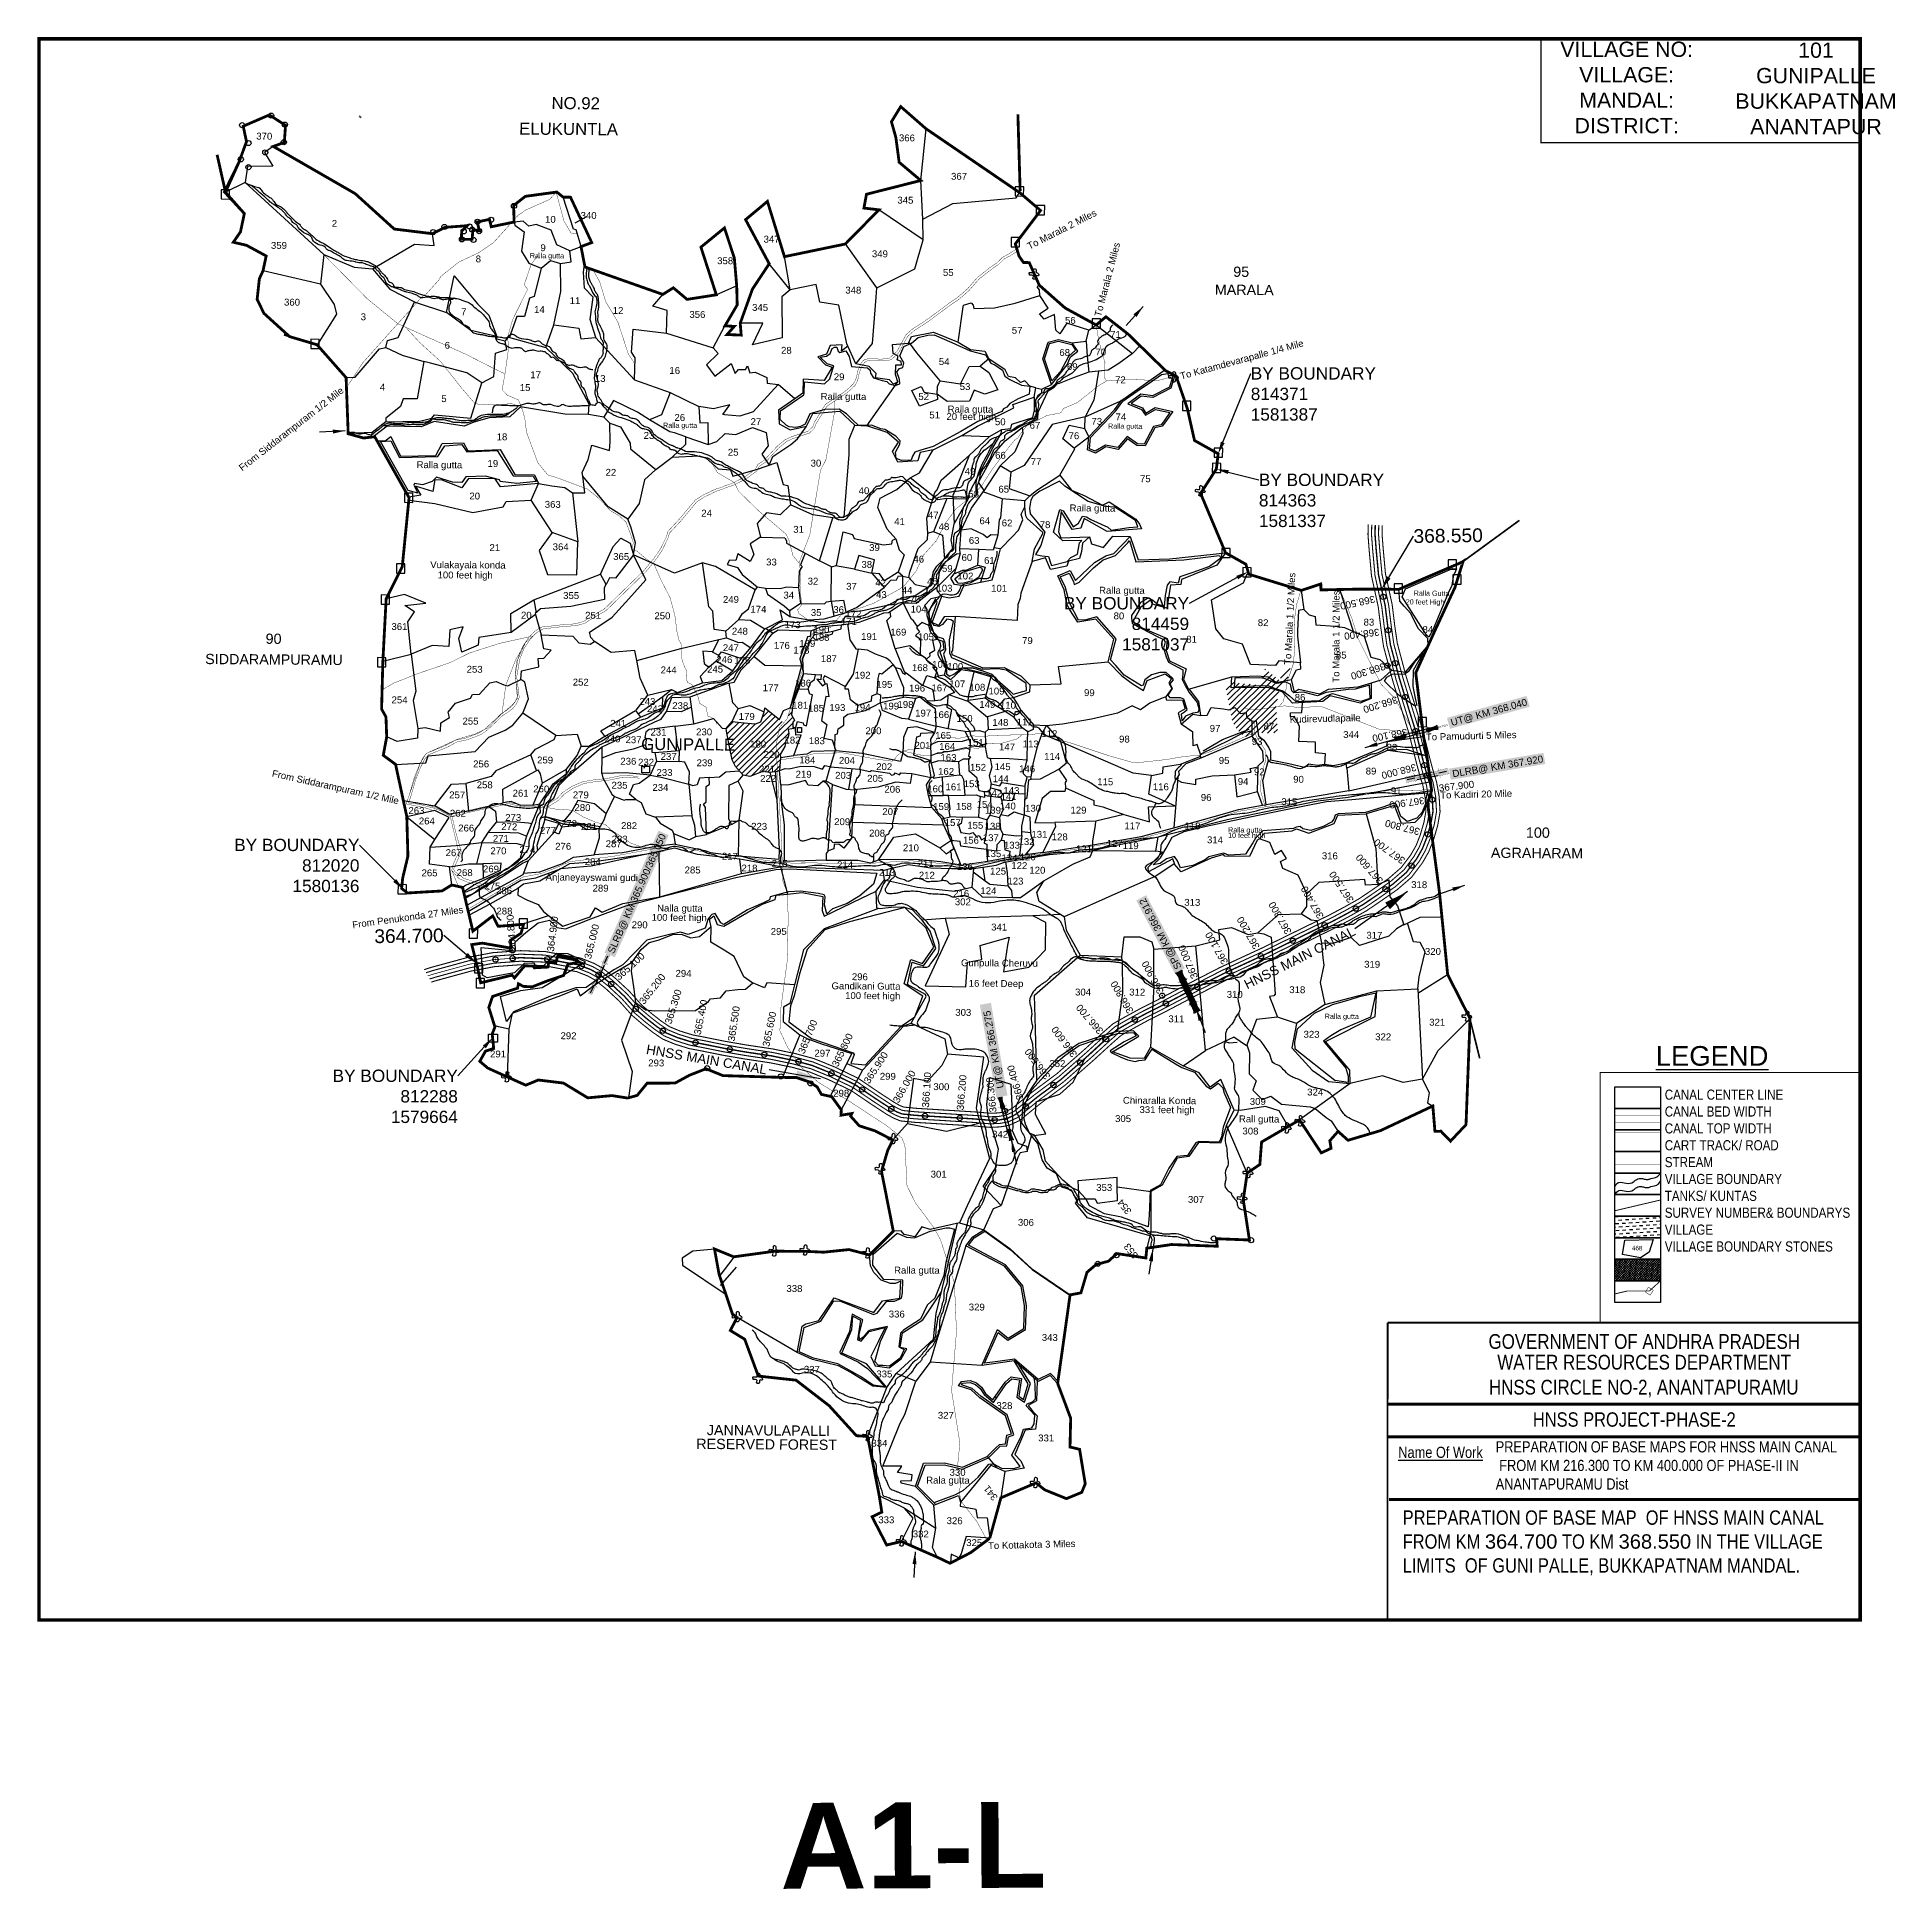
# Model space of a CAD drawing. Header units: feet. Extents: x 810988 to 816268, y 1577255 to 1582517.
import ezdxf
from ezdxf import colors
from ezdxf.entities.mleader import LeaderData, LeaderLine
from ezdxf.enums import TextEntityAlignment as Align
from ezdxf.math import Vec2, Vec3

# ---------------------------------------------------------------- set-up
doc = ezdxf.new("R2010")
doc.units = ezdxf.units.FT
doc.header["$LTSCALE"] = 15
doc.header["$MEASUREMENT"] = 0
doc.header["$PDMODE"] = 32
doc.header["$PDSIZE"] = 15
doc.linetypes.add('ACAD_ISO02W100', pattern=[15, 12, -3])
doc.linetypes.add('HIDDEN2', pattern=[0.1875, 0.125, -0.0625])
for name, color, linetype in [('CANAL1', 7, 'Continuous'), ('CRDS STONES', 7, 'Continuous'), ('CSMark', 72, 'Continuous'), ('FRAME 025', 7, 'Continuous'), ('HILL', 17, 'Continuous'), ('PAPER SIZE', 10, 'Continuous'), ('PLOT', 7, 'Continuous'), ('PLOT NO', 7, 'Continuous'), ('ROADS', 6, 'HIDDEN2'), ('STRUCTURE', 5, 'Continuous'), ('TABLE', 7, 'Continuous'), ('tank', 4, 'Continuous'), ('TANKS-STREAM', 4, 'Continuous'), ('TEXT', 1, 'Continuous'), ('text2', 7, 'Continuous'), ('TITLEBLOCK', 7, 'Continuous'), ('VILLAGE', 30, 'Continuous'), ('VILLAGE STONES', 240, 'Continuous')]:
    doc.layers.add(name, color=color, linetype=linetype)
doc.layers.add('VILLAGE BOUNDRY', color=5, linetype='HIDDEN2', lineweight=100)
doc.styles.add('A', font='arial.ttf')
doc.styles.add('ARIALN', font='ARIALN.TTF')
doc.styles.get("Standard").update_dxf_attribs({"font": 'arial.ttf'})
doc.linetypes.add('DOTS', pattern='A,1e-06,-3,["●",Standard,S=3,R=0,X=-1.25,Y=-1.25],-3', length=6.000001)
doc.linetypes.add('FENCELINE2', pattern='A,0.25,-0.1,[132,ltypeshp.shx,S=0.1,R=0,X=-0.1,Y=0],-0.1,1', length=1.45)
doc.dimstyles.get("Standard").update_dxf_attribs({"dimtxt": 0.18, "dimasz": 35, "dimexe": 0.18, "dimexo": 0.0625, "dimgap": 0.09, "dimtad": 0, "dimtih": 1, "dimtoh": 1, "dimdec": 4, "dimzin": 0, "dimdsep": 46, "dimtxsty": 'Standard', "dimcen": 0.09, "dimadec": 0, "dimazin": 0, "dimtfac": 1, "dimtdec": 4, "dimtofl": 0, "dimtmove": 0, "dimatfit": 3, "dimfxl": 1, "dimtolj": 1, "dimtzin": 0, "dimarcsym": 0})
pattern_1 = [(44.5921045, (12850.051, 51800.474), (-8.51937676, 8.64154951), [])]

msp = doc.modelspace()

# ---------------------------------------------------------------- texts
at = {"layer": 'CSMark', "color": 1}
for s, rotation, p in [('368.500', 192.2578, (814790.6, 1580920.6)), ('368.400', 187.0373, (814803.4, 1580826.6)), ('368.300', 197.1188, (814819.5, 1580729.5)), ('368.200', 197.1188, (814854.6, 1580634.9)), ('368.100', 190.7028, (814882.7, 1580542.5)), ('368.000', 194.0829, (814907.7, 1580442.6)), ('367.900', 6.6055, (814972.2, 1580382.8)), ('367.900', 187.7425, (814931.6, 1580347.9)), ('367.800', 165.1942, (814917.5, 1580258.1)), ('367.700', 144.1964, (814872.5, 1580173.6)), ('367.600', 130.9401, (814807.8, 1580114.9)), ('367.400', 119.7446, (814637.4, 1580014.1)), ('367.500', 124.0036, (814723.4, 1580059.8)), ('367.300', 119.7446, (814545.8, 1579969.9)), ('364.800', 94.1667, (812339.4, 1579922.3)), ('364.900', 83.0086, (812447, 1579918.4)), ('365.000', 76.2367, (812552.5, 1579897.8)), ('367.200', 119.7446, (814455.5, 1579927.4)), ('367.100', 119.7446, (814365.5, 1579884.1)), ('365.100', 41.807, (812635.4, 1579842.7)), ('366.900', 117.7829, (814182.4, 1579800.2)), ('367.000', 112.7953, (814279, 1579842.2)), ('365.200', 51.6362, (812705.3, 1579772.7)), ('365.300', 72.6272, (812781, 1579713.6)), ('366.800', 119.7446, (814096.5, 1579744.7)), ('365.400', 78.5578, (812864.2, 1579682.3)), ('365.500', 81.5017, (812960.8, 1579663.5)), ('365.600', 78.3203, (813059.2, 1579648.5)), ('366.700', 130.6886, (814012.5, 1579687.7)), ('365.700', 67.9039, (813159.3, 1579629.5)), ('365.800', 64.2491, (813255, 1579593.1)), ('366.600', 126.6367, (813937.5, 1579621.2)), ('365.900', 56.8651, (813344.6, 1579546.1)), ('366.500', 126.6367, (813861.5, 1579558.3)), ('366.000', 60.3505, (813427.9, 1579490.7)), ('366.100', 86.4851, (813513, 1579475)), ('366.400', 106.3739, (813782.4, 1579497.7)), ('366.200', 85.0926, (813611.4, 1579467.4)), ('366.300', 95.8473, (813705.3, 1579461))]:
    msp.add_text(s, height=20, rotation=rotation, dxfattribs=at).set_placement(p, align=Align.MIDDLE_LEFT)
at = {"layer": 'PAPER SIZE', "insert": (813478.1, 1577500.2), "char_height": 243.955, "width": 1596.511, "attachment_point": 2, "rotation": 0.2693}
msp.add_mtext('{\\fArial|b1|i0|c0|p34;A1-L}', dxfattribs=at)
at = {"layer": 'PLOT NO'}
for s, height, rotation, p in [('370', 19.52, 359.5921, (811633.9, 1582235.7)), ('10', 19.52, 359.5921, (812447.1, 1581999.3)), ('340', 19.52, 359.5921, (812555.6, 1582010.3)), ('2', 19.5, 359.5921, (811833.3, 1581987.9)), ('359', 19.52, 359.5921, (811675.6, 1581925.3)), ('8', 19.5, 359.5921, (812242.3, 1581886.9)), ('9', 19.5, 359.5921, (812426.3, 1581918.6)), ('55', 19.52, 359.5921, (813577.9, 1581848.2)), ('360', 19.52, 359.5921, (811712.8, 1581763.9)), ('7', 19.5, 359.5921, (812200.8, 1581736.6)), ('14', 19.52, 359.5921, (812415.9, 1581743.1)), ('11', 19.52, 359.5921, (812517.1, 1581768.3)), ('12', 19.52, 359.5921, (812639.4, 1581740.4)), ('3', 19.5, 359.5921, (811915.5, 1581722.3)), ('57', 19.52, 359.5921, (813773.6, 1581684)), ('56', 19.52, 359.5921, (813924.9, 1581712.2)), ('6', 19.5, 359.5921, (812154.1, 1581641.4)), ('28', 19.52, 359.5921, (813117.8, 1581627.1)), ('70', 19.52, 359.5921, (814011.4, 1581622.4)), ('71', 19.52, 359.5921, (814053.3, 1581672.3)), ('16', 19.52, 359.5921, (812800.5, 1581569.8)), ('54', 19.52, 359.5921, (813566.3, 1581595)), ('68', 19.52, 359.5921, (813908.8, 1581621)), ('69', 19.52, 359.5921, (813930.4, 1581580.8)), ('4', 19.5, 359.5921, (811969.5, 1581522.2)), ('15', 19.52, 359.5921, (812375.2, 1581521.4)), ('17', 19.52, 359.5921, (812405.1, 1581557.5)), ('13', 19.52, 359.5921, (812588.7, 1581547.2)), ('29', 19.52, 359.5921, (813267.7, 1581551.9)), ('53', 19.52, 359.5921, (813625.6, 1581524)), ('72', 19.52, 359.5921, (814067.1, 1581543.3)), ('5', 19.5, 359.5921, (812144.5, 1581489.7)), ('52', 19.52, 359.5921, (813508, 1581495.5)), ('26', 19.52, 359.5921, (812814.8, 1581436.3)), ('27', 19.52, 359.5921, (813031.3, 1581424.4)), ('51', 19.52, 359.5921, (813539.2, 1581443.2)), ('50', 19.52, 359.5921, (813725.7, 1581424)), ('67', 19.52, 359.5921, (813824.3, 1581414)), ('73', 19.52, 359.5921, (814000, 1581425.3)), ('74', 19.52, 359.5921, (814068.5, 1581437.9)), ('18', 19.52, 359.5921, (812309.5, 1581381.2)), ('23', 19.52, 359.5921, (812727.3, 1581385.2)), ('76', 19.52, 359.5921, (813935.1, 1581384.4)), ('19', 19.52, 359.5921, (812283.5, 1581305.5)), ('25', 19.52, 359.5921, (812966.6, 1581337.5)), ('30', 19.52, 359.5921, (813201.8, 1581306.5)), ('66', 19.52, 359.5921, (813726.1, 1581328.9)), ('77', 19.52, 359.5921, (813827.5, 1581310.8)), ('22', 19.52, 359.5921, (812619, 1581280.4)), ('49', 19.52, 359.5921, (813639.7, 1581283.3)), ('75', 19.52, 359.5921, (814137.9, 1581262.1)), ('20', 19.52, 359.5921, (812232, 1581213)), ('40', 19.52, 359.5921, (813338.3, 1581228.2)), ('58', 19.52, 359.5921, (813650.1, 1581218.8)), ('65', 19.52, 359.5921, (813735.5, 1581232.5)), ('363', 19.52, 359.5921, (812453.8, 1581189.3)), ('24', 19.52, 359.5921, (812891.1, 1581164.2)), ('47', 19.52, 359.5921, (813535.3, 1581158.7)), ('31', 19.52, 359.5921, (813152.5, 1581118.3)), ('41', 19.52, 359.5921, (813439.4, 1581140.5)), ('48', 19.52, 359.5921, (813565.7, 1581125.9)), ('64', 19.52, 359.5921, (813681.8, 1581142.7)), ('62', 19.52, 359.5921, (813745, 1581136.4)), ('78', 19.52, 359.5921, (813853, 1581131.6)), ('21', 19.52, 359.5921, (812289.1, 1581066.3)), ('364', 19.52, 359.5921, (812476.3, 1581068.7)), ('365', 19.52, 359.5921, (812648.3, 1581041)), ('39', 19.52, 359.5921, (813368.2, 1581066.4)), ('63', 19.52, 359.5921, (813651.5, 1581086.9)), ('33', 19.52, 359.5921, (813075.4, 1581025.5)), ('38', 19.52, 359.5921, (813346.3, 1581018.7)), ('46', 19.52, 359.5921, (813494, 1581033.8)), ('59', 19.52, 359.5921, (813575.1, 1581007)), ('60', 19.52, 359.5921, (813630.8, 1581038.3)), ('61', 19.52, 359.5921, (813694.8, 1581029.9)), ('32', 19.52, 359.5921, (813193.4, 1580970.9)), ('37', 19.52, 359.5921, (813302.8, 1580956.4)), ('42', 19.52, 359.5921, (813385.9, 1580966.8)), ('44', 19.52, 359.5921, (813460.9, 1580945.2)), ('45', 19.52, 359.5921, (813532.9, 1580970.5)), ('103', 19.52, 359.5921, (813567.1, 1580951.2)), ('102', 19.52, 359.5921, (813626.5, 1580985.7)), ('101', 19.52, 359.5921, (813722.4, 1580950.9)), ('355', 19.52, 359.5921, (812506.1, 1580930.2)), ('249', 19.52, 359.5921, (812960.2, 1580919.1)), ('174', 19.52, 359.5921, (813038.3, 1580891.2)), ('34', 19.52, 359.5921, (813124.6, 1580931.3)), ('36', 19.52, 359.5921, (813266.2, 1580890.3)), ('43', 19.52, 359.5921, (813387.9, 1580932.8)), ('170', 19.52, 359.5921, (813475.3, 1580918.8)), ('104', 19.52, 359.5921, (813493.6, 1580891.6)), ('361', 19.52, 359.5921, (812018, 1580842)), ('20', 19.52, 359.5921, (812378.6, 1580874.2)), ('251', 19.52, 359.5921, (812568.5, 1580874)), ('250', 19.52, 359.5921, (812765.4, 1580872.6)), ('173', 19.52, 359.5921, (813135.4, 1580847.3)), ('35', 19.52, 359.5921, (813202.5, 1580881.9)), ('190', 19.52, 359.5921, (813217.3, 1580833.3)), ('171', 19.52, 359.5921, (813295.7, 1580856.5)), ('172', 19.52, 359.5921, (813308.1, 1580877.6)), ('80', 19.52, 359.5921, (814062.9, 1580872.3)), ('82', 19.52, 359.5921, (814472.8, 1580853)), ('83', 19.52, 359.5921, (814773.5, 1580854.5)), ('84', 19.52, 359.5921, (814940.9, 1580833.5)), ('247', 19.52, 359.5921, (812959.9, 1580781.8)), ('248', 19.52, 359.5921, (812985.6, 1580828.8)), ('176', 19.52, 359.5921, (813104.9, 1580788.4)), ('189', 19.52, 359.5921, (813177.3, 1580794)), ('188', 19.52, 359.5921, (813217.7, 1580811.3)), ('191', 19.52, 359.5921, (813352.9, 1580813.8)), ('169', 19.52, 359.5921, (813436, 1580826.2)), ('105', 19.52, 359.5921, (813514.4, 1580812.9)), ('79', 19.52, 359.5921, (813802.9, 1580802.1)), ('81', 19.52, 359.5921, (814269.5, 1580805.8)), ('246', 19.52, 359.5921, (812941.4, 1580748.2)), ('175', 19.52, 359.5921, (812992.6, 1580746)), ('178', 19.52, 359.5921, (813160.5, 1580774.9)), ('187', 19.52, 359.5921, (813238.6, 1580750.8)), ('168', 19.52, 359.5921, (813497.3, 1580725.2)), ('106', 19.52, 359.5921, (813554.9, 1580734.3)), ('100', 19.52, 359.5921, (813597.7, 1580728.5)), ('85', 19.52, 359.5921, (814694.9, 1580760.9)), ('253', 19.52, 359.5921, (812231.8, 1580720.6)), ('252', 19.52, 359.5921, (812533.3, 1580684)), ('244', 19.52, 359.5921, (812783.2, 1580718.7)), ('245', 19.52, 359.5921, (812915.1, 1580720.9)), ('186', 19.52, 359.5921, (813165.2, 1580681.2)), ('192', 19.52, 359.5921, (813334.3, 1580703.9)), ('195', 19.52, 359.5921, (813396.3, 1580677.8)), ('107', 19.52, 359.5921, (813603.4, 1580679.2)), ('254', 19.52, 359.5921, (812018.4, 1580633.6)), ('243', 19.52, 359.5921, (812722.7, 1580629)), ('177', 19.52, 359.5921, (813073.2, 1580667.9)), ('181', 19.52, 359.5921, (813157.1, 1580618.5)), ('198', 19.52, 359.5921, (813456.3, 1580620.6)), ('196', 19.52, 359.5921, (813489.2, 1580667.1)), ('167', 19.52, 359.5921, (813552.8, 1580667.5)), ('108', 19.52, 359.5921, (813660.4, 1580669.6)), ('149', 19.52, 359.5921, (813688.8, 1580620.6)), ('109', 19.52, 359.5921, (813714.9, 1580658.7)), ('110', 19.52, 359.5921, (813747.4, 1580618.4)), ('99', 19.52, 359.5921, (813978.9, 1580654.1)), ('86', 19.52, 359.5921, (814577.7, 1580640.8)), ('255', 19.52, 359.5921, (812220, 1580573.2)), ('241', 19.52, 359.5921, (812639.8, 1580566.9)), ('242', 19.52, 359.5921, (812744.4, 1580608.4)), ('238', 19.52, 359.5921, (812816.1, 1580617.2)), ('179', 19.52, 359.5921, (813005.1, 1580586.5)), ('185', 19.52, 359.5921, (813202, 1580609.9)), ('193', 19.52, 359.5921, (813262.6, 1580611.9)), ('194', 19.52, 359.5921, (813334.3, 1580612.6)), ('199', 19.52, 359.5921, (813415.4, 1580616.1)), ('197', 19.52, 359.5921, (813506.5, 1580596)), ('166', 19.52, 359.5921, (813557.8, 1580591.8)), ('150', 19.52, 359.5921, (813624.3, 1580580.7)), ('148', 19.52, 359.5921, (813726, 1580569.5)), ('111', 19.52, 359.5921, (813795.1, 1580570.8)), ('240', 19.52, 359.5921, (812623.3, 1580522.7)), ('237', 19.52, 359.5921, (812683.3, 1580520.3)), ('231', 19.52, 359.5921, (812754.3, 1580541.9)), ('230', 19.52, 359.5921, (812884, 1580542.7)), ('182', 19.52, 359.5921, (813135.1, 1580519.3)), ('183', 19.52, 359.5921, (813204.4, 1580517.6)), ('200', 19.52, 359.5921, (813365.2, 1580545.8)), ('165', 19.52, 359.5921, (813563.5, 1580532.6)), ('112', 19.52, 359.5921, (813865.1, 1580537.5)), ('98', 19.52, 359.5921, (814078.5, 1580522.2)), ('97', 19.52, 359.5921, (814336.1, 1580552.6)), ('93', 19.52, 359.5921, (814455.7, 1580515.5)), ('87', 19.52, 359.5921, (814489.2, 1580558.7)), ('344', 19.52, 359.5921, (814723, 1580535.1)), ('259', 19.52, 359.5921, (812432, 1580462.7)), ('237', 19.52, 359.5921, (812783.2, 1580472.8)), ('180', 19.52, 359.5921, (813037.7, 1580508)), ('220', 19.52, 359.5921, (813075.8, 1580477.8)), ('184', 19.52, 359.5921, (813177.3, 1580462.6)), ('204', 19.52, 359.5921, (813289.9, 1580461.6)), ('201', 19.52, 359.5921, (813504.6, 1580504.5)), ('164', 19.52, 359.5921, (813574.9, 1580501.3)), ('163', 19.52, 359.5921, (813578.5, 1580469.8)), ('151', 19.52, 359.5921, (813655.9, 1580512.5)), ('147', 19.52, 359.5921, (813744.9, 1580499.7)), ('113', 19.52, 359.5921, (813812.4, 1580508.4)), ('114', 19.52, 359.5921, (813873.2, 1580473)), ('95', 19.52, 359.5921, (814361.9, 1580461.5)), ('88', 19.52, 359.5921, (814838.9, 1580498.8)), ('256', 19.52, 359.5921, (812250.2, 1580451.6)), ('236', 19.52, 359.5921, (812668.6, 1580459.2)), ('232', 19.52, 359.5921, (812719, 1580456.5)), ('233', 19.52, 359.5921, (812771.4, 1580427.3)), ('239', 19.52, 359.5921, (812885.3, 1580454.8)), ('221', 19.52, 359.5921, (813062.7, 1580437.3)), ('222', 19.52, 359.5921, (813065.9, 1580410.4)), ('219', 19.52, 359.5921, (813166.8, 1580422.3)), ('203', 19.52, 359.5921, (813279, 1580419.2)), ('205', 19.52, 359.5921, (813370.1, 1580410.7)), ('202', 19.52, 359.5921, (813395.8, 1580443.8)), ('162', 19.52, 359.5921, (813571.7, 1580430.4)), ('152', 19.52, 359.5921, (813662.5, 1580442.1)), ('144', 19.52, 359.5921, (813727.1, 1580409.4)), ('145', 19.52, 359.5921, (813732.3, 1580443.8)), ('146', 19.52, 359.5921, (813802, 1580437.8)), ('92', 19.52, 359.5921, (814461.9, 1580429.2)), ('90', 19.52, 359.5921, (814573.4, 1580408)), ('89', 19.52, 359.5921, (814779.5, 1580431.3)), ('257', 19.52, 359.5921, (812182.2, 1580363.5)), ('258', 19.52, 359.5921, (812260.4, 1580392.2)), ('261', 19.52, 359.5921, (812362.5, 1580368.5)), ('260', 19.52, 359.5921, (812421.1, 1580380.5)), ('279', 19.52, 359.5921, (812533.5, 1580363.6)), ('235', 19.52, 359.5921, (812643.6, 1580391)), ('234', 19.52, 359.5921, (812759.8, 1580384.7)), ('206', 19.52, 359.5921, (813419.1, 1580379.6)), ('160', 19.52, 359.5921, (813540.9, 1580380.8)), ('161', 19.52, 359.5921, (813592.9, 1580386.5)), ('153', 19.52, 359.5921, (813644.5, 1580395.3)), ('142', 19.52, 359.5921, (813708.6, 1580368.6)), ('141', 19.52, 359.5921, (813749.4, 1580358.9)), ('143', 19.52, 359.5921, (813757.3, 1580376)), ('115', 19.52, 359.5921, (814024, 1580400.9)), ('116', 19.52, 359.5921, (814182.1, 1580386.7)), ('96', 19.52, 359.5921, (814310.9, 1580356.4)), ('94', 19.52, 359.5921, (814415.9, 1580401.6)), ('91', 19.52, 359.5921, (814850.7, 1580375.4)), ('263', 19.52, 359.5921, (812066.3, 1580319)), ('262', 19.52, 359.5921, (812184, 1580311.4)), ('280', 19.52, 359.5921, (812538.2, 1580327.6)), ('207', 19.52, 359.5921, (813413.3, 1580316.1)), ('159', 19.52, 359.5921, (813557.7, 1580330.4)), ('158', 19.52, 359.5921, (813622.5, 1580331.1)), ('154', 19.52, 359.5921, (813681.2, 1580336.7)), ('139', 19.52, 359.5921, (813704.9, 1580320)), ('140', 19.52, 359.5921, (813747, 1580331.9)), ('130', 19.52, 359.5921, (813818.9, 1580325.6)), ('129', 19.52, 359.5921, (813948, 1580320.3)), ('315', 19.52, 359.5921, (814547.3, 1580344.3)), ('264', 19.52, 359.5921, (812095.9, 1580289.4)), ('266', 19.52, 359.5921, (812207.8, 1580269.4)), ('272', 19.52, 359.5921, (812330.2, 1580273.2)), ('273', 19.52, 359.5921, (812341.4, 1580299.4)), ('277', 19.52, 359.5921, (812440.2, 1580262.9)), ('278', 19.52, 359.5921, (812499.8, 1580282.1)), ('281', 19.52, 359.5921, (812556.9, 1580273.7)), ('282', 19.52, 359.5921, (812670.7, 1580276.2)), ('223', 19.52, 359.5921, (813040.4, 1580274.3)), ('209', 19.52, 359.5921, (813276.3, 1580287.4)), ('208', 19.52, 359.5921, (813375.5, 1580254.9)), ('157', 19.52, 359.5921, (813590.6, 1580284.9)), ('155', 19.52, 359.5921, (813654.7, 1580277.2)), ('138', 19.52, 359.5921, (813704, 1580274.5)), ('131', 19.52, 359.5921, (813837, 1580251.6)), ('117', 19.52, 359.5921, (814101.3, 1580275.5)), ('118', 19.52, 359.5921, (814271.9, 1580275.3)), ('267', 19.52, 359.5921, (812172.1, 1580199.3)), ('270', 19.52, 359.5921, (812299.4, 1580204.6)), ('271', 19.52, 359.5921, (812306.3, 1580239.9)), ('274', 19.52, 359.5921, (812381.7, 1580208)), ('276', 19.52, 359.5921, (812483.4, 1580217.6)), ('287', 19.52, 359.5921, (812626.9, 1580224.7)), ('283', 19.52, 359.5921, (812644, 1580237.8)), ('210', 19.52, 359.5921, (813471.8, 1580213.2)), ('156', 19.52, 359.5921, (813642.3, 1580234.8)), ('137', 19.52, 359.5921, (813698.8, 1580241.9)), ('135', 19.52, 359.5921, (813705.8, 1580196.6)), ('133', 19.52, 359.5921, (813758.8, 1580220.6)), ('132', 19.52, 359.5921, (813800.3, 1580230.8)), ('128', 19.52, 359.5921, (813894.8, 1580244.4)), ('121', 19.52, 359.5921, (813963.5, 1580210.2)), ('127', 19.52, 359.5921, (814050.7, 1580225.7)), ('119', 19.52, 359.5921, (814096.3, 1580219.3)), ('314', 19.52, 359.5921, (814336, 1580235.7)), ('269', 19.52, 359.5921, (812278.2, 1580153.1)), ('284', 19.52, 359.5921, (812567.4, 1580173.7)), ('285', 19.52, 359.5921, (812851.3, 1580150.2)), ('217', 19.52, 359.5921, (812957.2, 1580189.1)), ('218', 19.52, 359.5921, (813012.9, 1580155.7)), ('215', 19.52, 359.5921, (813098.7, 1580169)), ('214', 19.52, 359.5921, (813284.6, 1580165.1)), ('213', 19.52, 359.5921, (813403.6, 1580143.3)), ('211', 19.52, 359.5921, (813513.7, 1580169)), ('136', 19.52, 359.5921, (813625.2, 1580160.1)), ('125', 19.52, 359.5921, (813719.5, 1580146.8)), ('134', 19.52, 359.5921, (813751.8, 1580184.5)), ('122', 19.52, 359.5921, (813779.8, 1580162.8)), ('126', 19.52, 359.5921, (813803.4, 1580187.4)), ('120', 19.52, 359.5921, (813831.2, 1580149.6)), ('316', 19.52, 359.5921, (814662.5, 1580190.4)), ('265', 19.52, 359.5921, (812103.6, 1580141.9)), ('268', 19.52, 359.5921, (812203.4, 1580142.7)), ('275', 19.52, 359.5921, (812282.1, 1580104.4)), ('286', 19.52, 359.5921, (812315.5, 1580091.2)), ('289', 19.52, 359.5921, (812589.8, 1580098.6)), ('212', 19.52, 359.5921, (813517, 1580135.3)), ('124', 19.52, 359.5921, (813691.9, 1580091.2)), ('123', 19.52, 359.5921, (813768.8, 1580118.6)), ('318', 19.52, 359.5921, (814916.3, 1580108.5)), ('216', 19.52, 359.5921, (813614.6, 1580083.3)), ('313', 19.52, 359.5921, (814271.5, 1580058.2)), ('288', 19.52, 359.5921, (812316.4, 1580033.5)), ('290', 19.52, 359.5921, (812700.8, 1579994.4)), ('295', 19.52, 359.5921, (813096, 1579975.6)), ('317', 19.52, 359.5921, (814788.9, 1579964.6)), ('319', 19.52, 359.5921, (814782.6, 1579882.1)), ('320', 19.52, 359.5921, (814955.4, 1579918.7)), ('294', 19.52, 359.5921, (812825.5, 1579856.4)), ('296', 19.52, 359.5921, (813326.6, 1579846.7)), ('304', 19.52, 359.5921, (813961, 1579803.2)), ('312', 19.52, 359.5921, (814115, 1579803)), ('310', 19.52, 359.5921, (814392.1, 1579796.6)), ('318', 19.52, 359.5921, (814569.9, 1579809.9)), ('303', 19.52, 359.5921, (813620.6, 1579745.5)), ('311', 19.52, 359.5921, (814226.3, 1579727.1)), ('292', 19.52, 359.5921, (812498.6, 1579679)), ('323', 19.52, 359.5921, (814610.4, 1579683.2)), ('322', 19.52, 359.5921, (814814, 1579676)), ('321', 19.52, 359.5921, (814967.5, 1579717.6)), ('291', 19.52, 359.5921, (812298.3, 1579627.2)), ('297', 19.52, 359.5921, (813220.1, 1579629.5)), ('293', 19.52, 359.5921, (812747.9, 1579601.8)), ('299', 19.52, 359.5921, (813406.1, 1579563.8)), ('298', 19.52, 359.5921, (813273.6, 1579515.8)), ('300', 19.52, 359.5921, (813558.3, 1579534.2)), ('324', 19.52, 359.5921, (814620.8, 1579519)), ('309', 19.52, 359.5921, (814457.6, 1579492.3)), ('305', 19.52, 359.5921, (814074.7, 1579443.5)), ('308', 19.52, 359.5921, (814436.7, 1579408.2)), ('301', 19.52, 359.5921, (813550.6, 1579285.6)), ('307', 19.52, 359.5921, (814281.9, 1579214)), ('306', 19.52, 359.5921, (813798.6, 1579148.7)), ('468', 12.8, 358.6877, (815536, 1579075.6)), ('338', 19.52, 359.5921, (813140.7, 1578960.6)), ('336', 19.52, 359.5921, (813431.5, 1578888.1)), ('329', 19.52, 359.5921, (813658.9, 1578908)), ('337', 19.52, 359.5921, (813190.3, 1578731)), ('335', 19.52, 359.5921, (813396.2, 1578717.8)), ('328', 19.52, 359.5921, (813737.5, 1578627.9)), ('327', 19.52, 359.5921, (813571, 1578600.3)), ('334', 19.52, 359.5921, (813382.1, 1578521)), ('331', 19.52, 359.5921, (813856.2, 1578535.9)), ('330', 19.52, 359.5921, (813604.4, 1578438.2)), ('333', 19.52, 359.5921, (813401.9, 1578303.3)), ('326', 19.52, 359.5921, (813596, 1578300.7)), ('332', 19.52, 359.5921, (813499.8, 1578263.1)), ('325', 19.52, 359.5921, (813651.6, 1578238.4))]:
    msp.add_text(s, height=height, rotation=rotation, dxfattribs=at).set_placement(p, align=Align.MIDDLE_CENTER)
for s, height, rotation, p in [('366', 19.52, 359.5921, (813437.6, 1582221.2)), ('367', 19.52, 359.5921, (813585.7, 1582112)), ('345', 19.52, 359.5921, (813433.2, 1582044.2)), ('To Marala 2 Miles', 19.516, 26.942, (813808.5, 1581913)), ('347', 19.52, 359.5921, (813052.9, 1581933.3)), ('349', 19.52, 359.5921, (813360.8, 1581891.7)), ('To Marala 2 Miles', 19.516, 75.2765, (814011.7, 1581721.3)), ('358', 19.52, 359.5921, (812921, 1581872.1)), ('348', 19.52, 359.5921, (813285.2, 1581788.6)), ('356', 19.52, 359.5921, (812842, 1581719.5)), ('345', 19.52, 359.5921, (813020.3, 1581739.4)), ('To Katamdevarapalle 1/4 Mile ', 19.516, 15.2248, (814239.9, 1581544)), ('From Siddarampuram 1/2 Mile ', 19.516, 37.9367, (811571.2, 1581282.8)), ('To Marala 1 1/2 Miles', 19.516, 87.2047, (814551.8, 1580732.8)), ('To Marala 1 1/2 Miles', 19.516, 89.9139, (814689.6, 1580682.5)), ('To Pamudurti 5 Miles', 19.516, 1.4829, (814935.7, 1580518.4)), ('From Siddarampuram 1/2 Mile ', 19.516, 347.5932, (811654.4, 1580415.9)), ('To Kadiri 20 Mile ', 19.516, 1.4829, (814976.2, 1580353.1)), ('302', 19.52, 359.5921, (813596.5, 1580050.1)), ('From Penukonda 27 Miles ', 19.516, 7.9562, (811885.6, 1579984.2)), ('341', 19.52, 359.5921, (813699.7, 1579978.3)), ('352', 19.52, 359.5921, (813865.2, 1579590.6)), ('342', 19.52, 359.5921, (813702.4, 1579389.4)), ('353', 19.52, 359.5921, (813998.3, 1579238.2)), ('354', 19.52, 128.2783, (814100.2, 1579181)), ('353', 19.52, 128.2783, (814118.7, 1579055.4)), ('343', 19.52, 359.5921, (813843.7, 1578811.9)), ('341', 19.52, 128.2783, (813720.1, 1578367.6)), ('To Kottakota 3 Miles ', 19.516, 1.4829, (813691.2, 1578219.9))]:
    msp.add_text(s, height=height, rotation=rotation, dxfattribs=at).set_placement(p)
at = {"layer": 'STRUCTURE', "color": 5, "char_height": 20, "attachment_point": 1, "bg_fill": 1, "box_fill_scale": 1.3, "bg_fill_color": 7, "bg_fill_true_color": 16777215, "bg_fill_transparency": 4390977}
for s, insert, width, rotation in [('\\pi1.1982;UT@ KM 368.040', (815002.6, 1580578.2), 222.901, 15.4017), ('\\pi1.1778;DLRB@ KM 367.920', (815007.8, 1580433.2), 260.186, 9.4764), ('\\pi0.72756;SLRB@ KM 365.900/365.050', (812608.7, 1579918.1), 367.403, 66.1441), ('\\pi0.72756;SP@ KM 366.912', (814224.2, 1579864.1), 222.792, 117.7829), ('\\pi17.287;UT@ KM 366.275', (813719.5, 1579510.7), 255.297, 100.123)]:
    msp.add_mtext(s, dxfattribs=dict(at, insert=insert, width=width, rotation=rotation))
at = {"layer": 'TABLE', "extrusion": (0.000201441, 0.004807, 0.999988), "style": 'A'}
msp.add_text('%%ULEGEND', height=55.78, rotation=359.9999, dxfattribs=at).set_placement((815748.8, 1579602.8, 7756), align=Align.MIDDLE)
at = {"layer": 'TEXT'}
for s, height, p in [('NO.92', 34.15, (812450, 1582312.9)), ('ELUKUNTLA', 34.15, (812358.1, 1582240.2)), ('95', 29.12, (814387.8, 1581836)), (' MARALA ', 29.12, (814324.1, 1581785.1)), ('90', 29.12, (811637.6, 1580793)), ('SIDDARAMPURAMU', 29.124, (811465.8, 1580735.4)), ('100', 29.12, (815219.6, 1580242.1)), ('   AGRAHARAM', 29.124, (815086, 1580185)), ('JANNAVULAPALLI', 29.124, (812891.5, 1578544.1)), ('RESERVED FOREST', 29.124, (812861.6, 1578504.8))]:
    msp.add_text(s, height=height, rotation=359.5921, dxfattribs=at).set_placement(p)
at = {"layer": 'TEXT', "color": 7}
for s, height, p in [('Ralla gutta', 14.562, (812388.7, 1581889.1)), ('Ralla gutta', 19.416, (813215.1, 1581486.6)), ('Ralla gutta', 14.562, (812767.2, 1581407)), ('20 feet high', 19.416, (813572.7, 1581429.4)), ('Ralla gutta', 19.416, (813576.1, 1581450.4)), ('Ralla gutta', 14.562, (814031.9, 1581404.5)), ('Ralla gutta', 19.416, (812066.8, 1581292.5)), ('Ralla gutta', 19.416, (813922.8, 1581169.6)), ('Vulakayala konda', 19.416, (812105.6, 1581008.3)), ('100 feet high', 19.416, (812126.4, 1580979.2)), ('Ralla gutta', 19.416, (814006.5, 1580935.7)), ('Ralla Gutta ', 14.562, (814900.7, 1580929.9)), ('20 feet High', 14.562, (814878.1, 1580905)), ('Ralla gutta ', 14.562, (814373.2, 1580257.1)), ('10 feet high', 14.562, (814373.1, 1580241.5)), ('Anjaneyayswami gudi', 19.416, (812433.6, 1580120.3)), ('Nalla gutta', 19.416, (812750.3, 1580032.4)), ('100 feet high', 19.416, (812734.7, 1580005.8)), ('Gunpulla Cheruvu', 19.416, (813614, 1579876.8)), ('16 feet Deep', 19.416, (813636, 1579818.5)), ('Gandlkani Gutta', 19.416, (813246, 1579811.3)), ('100 feet high', 19.416, (813284.8, 1579783.7)), ('Ralla gutta', 14.562, (814647.8, 1579727.3)), ('Chinaralla Konda ', 19.416, (814074.3, 1579486)), ('331 feet high', 19.416, (814121.4, 1579459.5)), ('Rall gutta', 19.42, (814404, 1579433.2)), ('Ralla gutta', 19.416, (813423.8, 1579003.4)), ('Rala gutta', 19.42, (813515.1, 1578406.5))]:
    msp.add_text(s, height=height, rotation=359.5921, dxfattribs=at).set_placement(p)
at = {"layer": 'TITLEBLOCK', "extrusion": (0.000201441, 0.004807, 0.999988), "style": 'ARIALN'}
for s, height, p in [('GOVERNMENT OF ANDHRA PRADESH ', 41.901, (815113.4, 1578770.2, 7746.7)), ('WATER RESOURCES DEPARTMENT  ', 41.901, (815138.4, 1578711.4, 7746)), ('HNSS CIRCLE NO-2, ANANTAPURAMU', 41.901, (815114.7, 1578640.4, 7745.6)), ('HNSS PROJECT-PHASE-2', 40.805, (815239.5, 1578549, 7747.4)), ('%%UName Of Work', 31.684, (814857, 1578460.3, 7747.9))]:
    msp.add_text(s, height=height, rotation=359.9999, dxfattribs=at).set_placement(p)
at = {"layer": 'TITLEBLOCK', "extrusion": (0.000201441, 0.004807, 0.999988), "attachment_point": 1, "text_direction": (1, -1e-06, -0.000201), "style": 'ARIALN'}
for s, insert, char_height, width in [('CANAL CENTER LINE \\PCANAL BED WIDTH {\\H1.5288x; }\\PCANAL TOP WIDTH {\\H1.3525x; }\\PCART TRACK/ ROAD{\\H1.4113x; }\\PSTREAM {\\H1.3917x; }\\PVILLAGE BOUNDARY{\\H1.3982x; }\\PTANKS/ KUNTAS{\\H1.3961x; }\\PSURVEY NUMBER& BOUNDARYS{\\H1.3968x; }\\PVILLAGE{\\H1.3966x; }\\PVILLAGE BOUNDARY STONES{\\H1.3966x; }', (815614.3, 1579526.1), 28.758, 602.932), ('PREPARATION OF BASE MAPS FOR HNSS MAIN CANAL\\P FROM KM 216.300 TO KM 400.000 OF PHASE-II IN ANANTAPURAMU Dist', (815133.8, 1578526.6, -3.7), 31.684, 1022.728), ('PREPARATION OF BASE MAP  OF HNSS MAIN CANAL FROM KM {\\fArial|b0|i0|c0|p34;\\C1;364.700} TO KM {\\fArial|b0|i0|c0|p34;\\C1;368.550\\fArial Narrow|b0|i0|c0|p34;\\C0; IN THE VILLAGE LIMITS  OF\\C1; GUNI PALLE, \\C0;BUKKAPATNAM MANDAL.}', (814869.4, 1578330.1, -4.7), 40.8054, 1306.133)]:
    msp.add_mtext(s, dxfattribs=dict(at, insert=insert, char_height=char_height, width=width))
at = {"layer": 'VILLAGE'}
for s, height, rotation, p in [('Kudirevudlapalle', 19.516, 1.4829, (814548.6, 1580568.2)), ('GUNIPALLE', 33.98, 359.5921, (812705.1, 1580491.4))]:
    msp.add_text(s, height=height, rotation=rotation, dxfattribs=at).set_placement(p)
at = {"layer": 'VILLAGE STONES'}
for rotation, p in [(26.7104, (814427.5, 1579810.6)), (350.2541, (812717.7, 1579627.8))]:
    msp.add_text('HNSS MAIN CANAL', height=27.123, rotation=rotation, dxfattribs=at).set_placement(p)
at = {"layer": 'VILLAGE STONES', "char_height": 43.41, "attachment_point": 2}
for s, insert, width in [('VILLAGE NO:\\PVILLAGE:\\PMANDAL:\\PDISTRICT:', (815506, 1582504.5), 372.615), ('101\\PGUNIPALLE\\PBUKKAPATNAM\\PANANTAPUR  ', (816044.1, 1582501.9), 677.904)]:
    msp.add_mtext(s, dxfattribs=dict(at, insert=insert, width=width))

# ---------------------------------------------------------------- blocks, each defined once
blk = doc.blocks.new('UT')
at = {"layer": 'STRUCTURE'}
h = blk.add_hatch(dxfattribs=at)
h.set_pattern_fill('DASH', color=150, scale=8, angle=-39.6278, style=0)
h.set_pattern_definition([(320.372247933, (-4370.464, -6260.8811), (1.40800153113, 0.132407282), [1, -1])])
h.paths.add_polyline_path([(765163, 1700681.9), (765165.6, 1700680.6), (765167.2, 1700680.3), (765169.1, 1700680), (765172.4, 1700679.6), (765176.4, 1700679.3), (765179.5, 1700679.5), (765183.1, 1700679.9), (765187.7, 1700680.9), (765188.9, 1700681.2), (765193.1, 1700682.2), (765196.1, 1700680.2), (765196.1, 1700672.2), (765193.1, 1700670.2), (765190.5, 1700670.8), (765188.1, 1700671.3), (765185.5, 1700671.8), (765183.6, 1700672.1), (765181, 1700672.5), (765180.3, 1700672.5), (765178.5, 1700672.6), (765176.7, 1700672.6), (765174.6, 1700672.5), (765172.5, 1700672.3), (765170.4, 1700672), (765168.5, 1700671.7), (765166.1, 1700671.2), (765165, 1700670.8), (765163, 1700669.7)])
h.paths.add_polyline_path([(765259.1, 1700682.2), (765256.1, 1700680.2), (765256.1, 1700672.2), (765259.1, 1700670.2), (765261.9, 1700671), (765264.4, 1700671.6), (765266.4, 1700672), (765269.1, 1700672.5), (765272.7, 1700673), (765276.1, 1700673.1), (765278.6, 1700672.9), (765281.2, 1700672.7), (765283.9, 1700672.3), (765286.4, 1700671.9), (765288, 1700671.3), (765289.2, 1700670.6), (765289.1, 1700682.7), (765287.6, 1700681.8), (765285.7, 1700681.2), (765283, 1700680.7), (765281.2, 1700680.4), (765276.7, 1700679.9), (765272.7, 1700679.9), (765268.7, 1700680.3), (765264.8, 1700681), (765261.2, 1700681.7)])
at = {"layer": 'STRUCTURE', "color": 150, "const_width": 0.628}
for points in [[(765190.1, 1700688.2), (765190.1, 1700684.2), (765196.1, 1700680.2), (765256.1, 1700680.2), (765262.1, 1700684.2), (765262.1, 1700688.2)], [(765190.1, 1700664.2), (765190.1, 1700668.2), (765196.1, 1700672.2), (765256.1, 1700672.2), (765262.1, 1700668.2), (765262.1, 1700664.2)]]:
    blk.add_lwpolyline(points, dxfattribs=at)
at = {"layer": 'STRUCTURE', "color": 150}
for points in [[(765196.1, 1700680.2), (765256.1, 1700680.2)], [(765196.1, 1700672.2), (765256.1, 1700672.2)], [(765196.1, 1700672.2), (765256.1, 1700672.2)]]:
    blk.add_lwpolyline(points, dxfattribs=at)
at = {"layer": 'STRUCTURE', "color": 0}
blk.add_circle((765226.1, 1700676.2), 1.89, dxfattribs=at)
at = {"layer": 'STRUCTURE', "color": 150}
for points in [[(765163, 1700681.9), (765164.4, 1700681.1), (765167.9, 1700680.2), (765171.2, 1700679.8), (765176.1, 1700679.4), (765184.7, 1700680.3), (765193.1, 1700682.2)], [(765163, 1700669.7), (765164.3, 1700670.6), (765167.8, 1700671.6), (765171.2, 1700672.1), (765176, 1700672.6), (765184.7, 1700672), (765193.1, 1700670.2)], [(765289.1, 1700682.7), (765287.8, 1700681.9), (765284.3, 1700680.9), (765280.9, 1700680.4), (765276.1, 1700679.8), (765267.4, 1700680.5), (765259.1, 1700682.2)], [(765289.2, 1700670.6), (765287.8, 1700671.4), (765284.2, 1700672.3), (765280.9, 1700672.7), (765276.1, 1700673.1), (765267.4, 1700672.2), (765259.1, 1700670.2)]]:
    blk.add_spline(points, degree=3, dxfattribs=at)
at = {"layer": 'STRUCTURE', "color": 0}
blk.add_text('STREAM', height=5, dxfattribs=at).set_placement((765148.2, 1700675.8), align=Align.MIDDLE_CENTER)
for points in [[(765190.9, 1700676), (765164.2, 1700675.8)], [(765289.3, 1700676.7), (765265.4, 1700676.4)]]:
    blk.add_leader(points, dimstyle='Standard', override={"dimasz": 10, "dimgap": 0.09, "dimtad": 0}, dxfattribs=at)
blk = doc.blocks.new('SLB')
at = {"layer": 'STRUCTURE'}
h = blk.add_hatch(dxfattribs=at)
h.set_pattern_fill('DOTS', color=6, scale=20, angle=320.3722, style=0)
h.set_pattern_definition([(320.372247934, (-159.4327, -72.9564), (1.2786241598, 0.5641323054), [0, -1.25])])
h.paths.add_polyline_path([(769699.5, 1706871.1), (769699.5, 1706861.1), (769729.1, 1706861.1), (769732.1, 1706863.1), (769792.1, 1706863.1), (769795.1, 1706861.1), (769824.7, 1706861.1), (769824.7, 1706871.1), (769795.1, 1706871.1), (769792.1, 1706869.1), (769732.1, 1706869.1), (769729.1, 1706871.1)])
at = {"layer": 'STRUCTURE', "color": 6, "linetype": 'ACAD_ISO02W100', "ltscale": 0.5, "const_width": 0.5}
for points in [[(769699.5, 1706871.1), (769729.1, 1706871.1)], [(769795.1, 1706871.1), (769824.7, 1706871.1)], [(769699.5, 1706861.1), (769729.1, 1706861.1)], [(769795.1, 1706861.1), (769824.7, 1706861.1)]]:
    blk.add_lwpolyline(points, dxfattribs=at)
at = {"layer": 'STRUCTURE', "color": 6, "const_width": 0.628}
for points in [[(769726.1, 1706877.1), (769726.1, 1706873.1), (769732.1, 1706869.1), (769792.1, 1706869.1), (769798.1, 1706873.1), (769798.1, 1706877.1)], [(769726.1, 1706855.1), (769726.1, 1706859.1), (769732.1, 1706863.1), (769792.1, 1706863.1), (769798.1, 1706859.1), (769798.1, 1706855.1)]]:
    blk.add_lwpolyline(points, dxfattribs=at)
at = {"layer": 'STRUCTURE', "color": 6}
blk.add_lwpolyline([(769732.1, 1706863.1), (769792.1, 1706863.1)], dxfattribs=at)
blk.add_lwpolyline([(769732.1, 1706863.1), (769792.1, 1706863.1)], dxfattribs=at)
at = {"layer": 'STRUCTURE', "color": 0}
blk.add_circle((769762.1, 1706866.1), 1.24, dxfattribs=at)
for points in [[(769703.8, 1706866), (769726.7, 1706866)], [(769818.6, 1706865.8), (769795.7, 1706865.8)]]:
    blk.add_leader(points, dimstyle='Standard', override={"dimasz": 10, "dimgap": 0.09, "dimtad": 0}, dxfattribs=at)
blk = doc.blocks.new('DLB')
at = {"layer": 'STRUCTURE'}
h = blk.add_hatch(dxfattribs=at)
h.set_pattern_fill('DOTS', color=6, scale=20, angle=320.37224793, style=0)
h.paths.add_polyline_path([(769699.5, 1706950), (769699.5, 1706934), (769729.1, 1706934), (769732.1, 1706936), (769792.1, 1706936), (769795.1, 1706934), (769824.7, 1706934), (769824.7, 1706950), (769795.1, 1706950), (769792.1, 1706948), (769732.1, 1706948), (769729.1, 1706950)])
at = {"layer": 'STRUCTURE', "color": 6, "linetype": 'ACAD_ISO02W100', "ltscale": 0.5, "const_width": 0.5}
for points in [[(769699.5, 1706950), (769729.1, 1706950)], [(769699.5, 1706934), (769729.1, 1706934)], [(769795.1, 1706950), (769824.7, 1706950)], [(769795.1, 1706934), (769824.7, 1706934)]]:
    blk.add_lwpolyline(points, dxfattribs=at)
at = {"layer": 'STRUCTURE', "color": 6, "const_width": 0.628}
for points in [[(769726.1, 1706956), (769726.1, 1706952), (769732.1, 1706948), (769792.1, 1706948), (769798.1, 1706952), (769798.1, 1706956)], [(769726.1, 1706928), (769726.1, 1706932), (769732.1, 1706936), (769792.1, 1706936), (769798.1, 1706932), (769798.1, 1706928)], [(769732.1, 1706942), (769792.1, 1706942)]]:
    blk.add_lwpolyline(points, dxfattribs=at)
at = {"layer": 'STRUCTURE', "color": 6}
blk.add_lwpolyline([(769732.1, 1706936), (769792.1, 1706936)], dxfattribs=at)
blk.add_lwpolyline([(769732.1, 1706936), (769792.1, 1706936)], dxfattribs=at)
at = {"layer": 'STRUCTURE', "color": 0}
blk.add_circle((769762.1, 1706942), 1.8, dxfattribs=at)
for points in [[(769703.8, 1706942), (769726.7, 1706942)], [(769818.6, 1706942), (769795.7, 1706942)]]:
    blk.add_leader(points, dimstyle='Standard', override={"dimasz": 10, "dimgap": 0.09, "dimtad": 0}, dxfattribs=at)
blk = doc.blocks.new('SP')
at = {"layer": 'STRUCTURE'}
h = blk.add_hatch(dxfattribs=at)
h.set_pattern_fill('DASH', color=256, scale=8, style=0)
edge = h.paths.add_edge_path()
edge.add_spline(control_points=[(769825.7, 1706742.1), (769825.3, 1706741.8), (769823.8, 1706740.8), (769820.9, 1706740.3), (769817, 1706739.7), (769811.4, 1706738.9), (769804, 1706739.7), (769798.4, 1706741), (769795.6, 1706741.6)], knot_values=[0, 0, 0, 0, 1.613557, 5.24513, 8.624976, 13.470124, 22.190216, 30.746377, 30.746377, 30.746377, 30.746377], degree=3, periodic=0)
edge.add_line((769795.6, 1706741.6), (769792.6, 1706739.6))
edge.add_line((769792.6, 1706739.6), (769732.6, 1706739.6))
edge.add_line((769732.6, 1706739.6), (769729.6, 1706741.6))
edge.add_spline(control_points=[(769729.6, 1706741.6), (769726.9, 1706740.9), (769721.3, 1706739.5), (769713.9, 1706738.5), (769708.3, 1706739.1), (769704.4, 1706739.6), (769701.5, 1706740), (769700, 1706741), (769699.5, 1706741.3)], knot_values=[0, 0, 0, 0, 8.556161, 17.276253, 22.121402, 25.501247, 29.13282, 30.746377, 30.746377, 30.746377, 30.746377], degree=3, periodic=0)
edge.add_line((769699.5, 1706741.3), (769699.5, 1706722.1))
edge.add_spline(control_points=[(769699.5, 1706722.1), (769700, 1706722.4), (769701.4, 1706723.4), (769704.3, 1706724), (769708.2, 1706724.5), (769713.8, 1706725.3), (769721.2, 1706724.5), (769726.8, 1706723.3), (769729.6, 1706722.6)], knot_values=[0, 0, 0, 0, 1.613557, 5.24513, 8.624976, 13.470124, 22.190216, 30.746377, 30.746377, 30.746377, 30.746377], degree=3, periodic=0)
edge.add_line((769729.6, 1706722.6), (769732.6, 1706724.6))
edge.add_line((769732.6, 1706724.6), (769792.6, 1706724.6))
edge.add_line((769792.6, 1706724.6), (769795.6, 1706722.6))
edge.add_spline(control_points=[(769795.6, 1706722.6), (769798.4, 1706723.3), (769803.9, 1706724.8), (769811.3, 1706725.8), (769817, 1706725.1), (769820.9, 1706724.7), (769823.8, 1706724.2), (769825.2, 1706723.3), (769825.7, 1706723)], knot_values=[0, 0, 0, 0, 8.556161, 17.276253, 22.121402, 25.501247, 29.13282, 30.746377, 30.746377, 30.746377, 30.746377], degree=3, periodic=0)
edge.add_line((769825.7, 1706723), (769825.7, 1706742.1))
h.paths.add_polyline_path([(769764.2, 1706732.1, -1), (769761.1, 1706732.1, -1)], flags=0)
h.paths.add_polyline_path([(769761.1, 1706732.1, 1), (769764.2, 1706732.1, 1)], flags=16)
at = {"layer": 'STRUCTURE', "const_width": 0.628}
for points in [[(769726.6, 1706747.6), (769726.6, 1706743.6), (769732.6, 1706739.6), (769792.6, 1706739.6), (769798.6, 1706743.6), (769798.6, 1706747.6)], [(769726.6, 1706716.6), (769726.6, 1706720.6), (769732.6, 1706724.6), (769792.6, 1706724.6), (769798.6, 1706720.6), (769798.6, 1706716.6)]]:
    blk.add_lwpolyline(points, dxfattribs=at)
at = {"layer": 'STRUCTURE', "color": 3}
blk.add_lwpolyline([(769732.6, 1706724.6), (769792.6, 1706724.6)], dxfattribs=at)
blk.add_lwpolyline([(769732.6, 1706724.6), (769792.6, 1706724.6)], dxfattribs=at)
at = {"layer": 'STRUCTURE', "color": 0}
blk.add_circle((769762.6, 1706732.1), 1.55, dxfattribs=at)
at = {"layer": 'STRUCTURE'}
for points in [[(769699.5, 1706741.3), (769700.9, 1706740.5), (769704.4, 1706739.6), (769707.8, 1706739.2), (769712.6, 1706738.8), (769721.3, 1706739.7), (769729.6, 1706741.6)], [(769699.5, 1706722.1), (769700.9, 1706723), (769704.4, 1706724), (769707.7, 1706724.5), (769712.5, 1706725), (769721.2, 1706724.4), (769729.6, 1706722.6)], [(769825.7, 1706742.1), (769824.3, 1706741.3), (769820.8, 1706740.3), (769817.5, 1706739.8), (769812.7, 1706739.2), (769804, 1706739.9), (769795.6, 1706741.6)], [(769825.7, 1706723), (769824.3, 1706723.8), (769820.8, 1706724.7), (769817.4, 1706725.1), (769812.6, 1706725.5), (769803.9, 1706724.6), (769795.6, 1706722.6)]]:
    blk.add_spline(points, degree=3, dxfattribs=at)
at = {"layer": 'STRUCTURE', "color": 0}
blk.add_text('STREAM', height=5, dxfattribs=at).set_placement((769684.3, 1706732.1), align=Align.MIDDLE_CENTER)
for points in [[(769727.4, 1706732.1), (769700.8, 1706732.1)], [(769824.4, 1706732.1), (769800.5, 1706732.1)]]:
    blk.add_leader(points, dimstyle='Standard', override={"dimasz": 10, "dimgap": 0.09, "dimtad": 0}, dxfattribs=at)

# ---------------------------------------------------------------- hatches: boundary and pattern name
at = {"layer": 'PLOT'}
h = msp.add_hatch(dxfattribs=at)
h.set_pattern_fill('ANSI31', color=256, scale=97.079319, angle=-0.4079)
h.set_pattern_definition(pattern_1)
h.paths.add_polyline_path([(813097.7, 1580554.3), (813088.3, 1580502.1), (813092.4, 1580431.4), (813098.4, 1580433.4), (813101.1, 1580469.7), (813099.8, 1580478.8), (813113.2, 1580501.1), (813116.3, 1580518.6), (813122.7, 1580527.4), (813125.1, 1580537.7), (813122.7, 1580549.4), (813143.5, 1580552.8), (813144.4, 1580555.8), (813135.7, 1580555.5), (813136, 1580570.5), (813141.3, 1580575.9), (813132, 1580591.3), (813134.2, 1580604.3), (813135.3, 1580610.4), (813129.8, 1580611.4), (813119.9, 1580579.6)])
at = {"layer": 'tank'}
h = msp.add_hatch(dxfattribs=at)
h.set_pattern_fill('DASH', color=256, scale=77.763255, angle=3.5405, style=0)
h.set_pattern_definition([(3.5405362, (320570.894, 493001.993), (9.10157338, 10.3021349), [9.72040692, -9.72040692])])
h.paths.add_polyline_path([(815472, 1579166.3), (815602.5, 1579166.3), (815602.5, 1579105.1), (815472, 1579105.1)])
at = {"layer": 'VILLAGE'}
h = msp.add_hatch(dxfattribs=at)
h.set_pattern_fill('ANSI31', color=256, scale=97.079319, angle=-0.4079)
h.set_pattern_definition([(44.5921045, (14271.397, 51911.43), (-8.51937676, 8.64154951), [])])
h.paths.add_polyline_path([(814509.6, 1580613), (814519, 1580665.2), (814541.3, 1580690.6), (814551.1, 1580722.3), (814550.3, 1580722.5), (814531.1, 1580714.9), (814519.5, 1580688.8), (814478.3, 1580721.6), (814475.5, 1580710.5), (814466.2, 1580682.6), (814451.6, 1580676.1), (814418.6, 1580679.7), (814385.3, 1580683.4), (814367.5, 1580663), (814370.1, 1580650.1), (814378.6, 1580606.2), (814385, 1580574.6), (814394.4, 1580555.4), (814416.1, 1580530.8), (814435.5, 1580526.8), (814473.6, 1580542), (814489.1, 1580538), (814508.7, 1580540.6), (814513.7, 1580542.3)])
h = msp.add_hatch(dxfattribs=at)
h.set_pattern_fill('ANSI31', color=256, scale=97.079319, angle=-0.4079)
h.set_pattern_definition(pattern_1)
h.paths.add_polyline_path([(813088.3, 1580502.1), (813097.7, 1580554.3), (813110.1, 1580568.4), (813057.7, 1580610.1), (813042.2, 1580563.8), (812997.2, 1580568.8), (812964, 1580572.4), (812946.2, 1580552), (812957.3, 1580495.2), (812963.7, 1580463.7), (812973.1, 1580444.5), (812994.8, 1580419.8), (813014.1, 1580415.8), (813052.3, 1580431), (813067.8, 1580427.1), (813087.4, 1580429.6), (813092.4, 1580431.4)])
at = {"layer": 'VILLAGE', "linetype": 'Continuous'}
h = msp.add_hatch(dxfattribs=at)
h.set_pattern_fill('SACNCR', color=256, scale=52.230973, angle=1.5303, style=0)
h.set_pattern_definition([(46.53031993, (320570.894, 493001.993), (-3.553690313, 3.368753931), []), (46.53031993, (320574.355, 493002.0857), (-3.553690313, 3.368753931), [0, -4.896653744])])
h.paths.add_polyline_path([(815472, 1579043.9), (815602.5, 1579043.9), (815602.5, 1578982.7), (815472, 1578982.7)])

# ---------------------------------------------------------------- linework, layer by layer
at = {"layer": 'CANAL1', "color": 1, "const_width": 3}
for points in [[(812088.4, 1579867), (812109.1, 1579873.6), (812212, 1579901.7), (812283.2, 1579915.2), (812361.6, 1579920.9), (812432.9, 1579918.3), (812490, 1579907.6), (812532.8, 1579899.9), (812571, 1579884.9), (812597.2, 1579870.2), (812631, 1579843), (812671.7, 1579805.2), (812707.1, 1579765.7), (812735.7, 1579741.4), (812761, 1579721.6), (812785.5, 1579704.9), (812814.9, 1579692.7), (812850.6, 1579681.6), (812884.8, 1579675.1), (812943.9, 1579663.2), (813006.1, 1579652.5), (813079.5, 1579641.5), (813143.4, 1579628.3), (813196.6, 1579614), (813255.1, 1579590.3), (813321.9, 1579558.1), (813381.4, 1579517.7), (813424.1, 1579489.9), (813439.7, 1579481.1), (813451.4, 1579476.4), (813485.8, 1579472.9), (813654.7, 1579462.5), (813697.5, 1579458.8), (813721.1, 1579459.8), (813738.8, 1579463), (813758.9, 1579472.1), (813817, 1579519.4), (813886.1, 1579570.8), (813966.1, 1579641), (814016, 1579686.7), (814045.9, 1579712.9), (814080.4, 1579732.6), (814123.9, 1579756.3), (814169.8, 1579779.4), (814251.9, 1579822.6), (814350, 1579873), (814471.5, 1579929.3), (814584.7, 1579984.9), (814659.8, 1580021.5), (814702.6, 1580044.3), (814745.8, 1580068.6), (814780.8, 1580092.2), (814829.6, 1580126.1), (814865.2, 1580157), (814892.2, 1580192.8), (814907.4, 1580219.5), (814919.4, 1580249.8), (814929.9, 1580286), (814935.5, 1580317.9), (814933.1, 1580355.8), (814926.6, 1580391.8), (814919.1, 1580414.8), (814907.2, 1580459.4), (814888, 1580535.8), (814840.9, 1580688.8), (814814.8, 1580786.4), (814807.3, 1580838.6), (814800, 1580897.8), (814780.8, 1580985.9), (814774, 1581060.9), (814770.8, 1581103.3), (814771.5, 1581132.2)], [(812108.6, 1579831.5), (812120.4, 1579835.2), (812221, 1579862.7), (812288.4, 1579875.5), (812362.3, 1579880.9), (812428.4, 1579878.4), (812482.7, 1579868.2), (812521.9, 1579861.2), (812553.8, 1579848.7), (812574.7, 1579836.9), (812604.9, 1579812.7), (812643.2, 1579777.2), (812679.1, 1579737), (812710.4, 1579710.4), (812737.4, 1579689.3), (812766.3, 1579669.5), (812801.3, 1579655.1), (812840.9, 1579642.7), (812877.2, 1579635.9), (812936.6, 1579623.8), (812999.8, 1579613), (813072.5, 1579602.1), (813134.2, 1579589.4), (813183.8, 1579576), (813238.9, 1579553.7), (813301.8, 1579523.3), (813359.2, 1579484.4), (813403.3, 1579455.6), (813422.4, 1579445), (813441.7, 1579437.1), (813482.6, 1579433), (813651.8, 1579422.6), (813696.6, 1579418.8), (813725.5, 1579420), (813750.8, 1579424.5), (813780.1, 1579437.8), (813841.6, 1579487.8), (813911.3, 1579539.6), (813992.8, 1579611.3), (814042.7, 1579656.9), (814069.2, 1579680.2), (814099.9, 1579697.7), (814142.4, 1579720.9), (814188.1, 1579743.8), (814270.4, 1579787.1), (814367.5, 1579837), (814488.8, 1579893.2), (814602.3, 1579948.9), (814677.9, 1579985.9), (814721.8, 1580009.2), (814766.9, 1580034.5), (814803.4, 1580059.2), (814854.2, 1580094.5), (814894.6, 1580129.5), (814925.7, 1580170.8), (814943.6, 1580202.2), (814957.3, 1580236.8), (814969, 1580277), (814975.7, 1580315.6), (814972.9, 1580360.6), (814965.5, 1580401.6), (814957.5, 1580426.2), (814945.9, 1580469.5), (814926.6, 1580546.5), (814879.3, 1580699.9), (814854.1, 1580794.5), (814846.9, 1580843.9), (814839.5, 1580904.5), (814820.5, 1580992), (814813.9, 1581064.2), (814810.8, 1581104.3), (814811.4, 1581129.6)]]:
    msp.add_lwpolyline(points, dxfattribs=at)
at = {"layer": 'CANAL1', "color": 5, "const_width": 3}
for points in [[(812093.4, 1579858.1), (812111.9, 1579864), (812214.2, 1579891.9), (812284.5, 1579905.3), (812361.8, 1579910.9), (812431.8, 1579908.3), (812488.1, 1579897.7), (812530.1, 1579890.2), (812566.7, 1579875.8), (812591.6, 1579861.9), (812624.5, 1579835.4), (812664.6, 1579798.2), (812700.1, 1579758.6), (812729.3, 1579733.7), (812755.1, 1579713.5), (812780.7, 1579696), (812811.5, 1579683.3), (812848.2, 1579671.8), (812882.9, 1579665.3), (812942.1, 1579653.3), (813004.5, 1579642.6), (813077.7, 1579631.7), (813141.1, 1579618.6), (813193.4, 1579604.5), (813251.1, 1579581.1), (813316.9, 1579549.4), (813375.8, 1579509.4), (813418.9, 1579481.3), (813435.4, 1579472.1), (813449, 1579466.6), (813485, 1579462.9), (813654, 1579452.5), (813697.3, 1579448.8), (813722.2, 1579449.9), (813741.8, 1579453.4), (813764.2, 1579463.6), (813823.1, 1579511.5), (813892.4, 1579563), (813972.8, 1579633.6), (814022.6, 1579679.2), (814051.7, 1579704.7), (814085.3, 1579723.9), (814128.5, 1579747.5), (814174.4, 1579770.5), (814256.5, 1579813.7), (814354.4, 1579864), (814475.8, 1579920.3), (814589.1, 1579975.9), (814664.3, 1580012.6), (814707.4, 1580035.5), (814751.1, 1580060.1), (814786.4, 1580083.9), (814835.8, 1580118.2), (814872.6, 1580150.1), (814900.6, 1580187.3), (814916.5, 1580215.2), (814928.9, 1580246.5), (814939.7, 1580283.7), (814945.5, 1580317.3), (814943.1, 1580357), (814936.3, 1580394.3), (814928.7, 1580417.7), (814916.9, 1580461.9), (814897.7, 1580538.4), (814850.5, 1580691.6), (814824.6, 1580788.4), (814817.2, 1580839.9), (814809.8, 1580899.5), (814790.7, 1580987.4), (814784, 1581061.7), (814780.8, 1581103.5), (814781.5, 1581131.6)], [(812103.6, 1579840.3), (812117.6, 1579844.8), (812218.7, 1579872.4), (812287.1, 1579885.4), (812362.1, 1579890.9), (812429.5, 1579888.4), (812484.5, 1579878.1), (812524.6, 1579870.9), (812558.1, 1579857.7), (812580.3, 1579845.2), (812611.4, 1579820.3), (812650.3, 1579784.2), (812686.1, 1579744.2), (812716.7, 1579718.2), (812743.3, 1579697.4), (812771.1, 1579678.3), (812804.7, 1579664.5), (812843.3, 1579652.4), (812879.1, 1579645.7), (812938.4, 1579633.7), (813001.4, 1579622.9), (813074.2, 1579612), (813136.5, 1579599.1), (813187, 1579585.5), (813242.9, 1579562.8), (813306.9, 1579532), (813364.8, 1579492.7), (813408.5, 1579464.2), (813426.7, 1579454), (813444.1, 1579446.9), (813483.4, 1579443), (813652.5, 1579432.6), (813696.8, 1579428.8), (813724.4, 1579429.9), (813747.8, 1579434.1), (813774.8, 1579446.4), (813835.4, 1579495.7), (813905, 1579547.4), (813986.1, 1579618.7), (814036, 1579664.3), (814063.4, 1579688.4), (814095, 1579706.4), (814137.8, 1579729.7), (814183.6, 1579752.7), (814265.8, 1579796), (814363.1, 1579846), (814484.5, 1579902.2), (814597.9, 1579957.9), (814673.4, 1579994.8), (814717, 1580018), (814761.6, 1580043), (814797.7, 1580067.4), (814848, 1580102.4), (814887.3, 1580136.4), (814917.4, 1580176.3), (814934.5, 1580206.5), (814947.8, 1580240), (814959.2, 1580279.2), (814965.6, 1580316.2), (814963, 1580359.4), (814955.8, 1580399.2), (814947.9, 1580423.4), (814936.2, 1580467), (814916.9, 1580543.8), (814869.7, 1580697.1), (814844.3, 1580792.4), (814837, 1580842.6), (814829.6, 1580902.9), (814810.6, 1580990.5), (814803.9, 1581063.4), (814800.8, 1581104.1), (814801.4, 1581130.3)]]:
    msp.add_lwpolyline(points, dxfattribs=at)
at = {"layer": 'CANAL1', "color": 1, "linetype": 'HIDDEN2', "ltscale": 5, "const_width": 4}
msp.add_lwpolyline([(812339.6, 1579899.3), (812361.9, 1579900.9), (812430.7, 1579898.3), (812486.3, 1579887.9), (812491.7, 1579886.9), (812527.3, 1579880.5), (812562.4, 1579866.8), (812585.9, 1579853.6), (812618, 1579827.8), (812657.4, 1579791.2), (812693.1, 1579751.4), (812723, 1579725.9), (812749.2, 1579705.4), (812775.9, 1579687.2), (812808.1, 1579673.9), (812845.8, 1579662.1), (812881, 1579655.5), (812940.3, 1579643.5), (813002.9, 1579632.7), (813076, 1579621.8), (813138.8, 1579608.8), (813190.2, 1579595), (813247, 1579572), (813311.9, 1579540.7), (813370.3, 1579501.1), (813413.7, 1579472.7), (813431, 1579463), (813446.6, 1579456.8), (813484.2, 1579452.9), (813653.3, 1579442.6), (813697.1, 1579438.8), (813723.3, 1579439.9), (813744.8, 1579443.7), (813763.6, 1579452.3), (813773.2, 1579458), (813829.3, 1579503.6), (813898.7, 1579555.2), (813979.4, 1579626.1), (814029.3, 1579671.8), (814057.6, 1579696.6), (814090.1, 1579715.2), (814133.2, 1579738.6), (814179, 1579761.6), (814196.3, 1579770.7), (814252.7, 1579800.4), (814261.1, 1579804.8), (814358.8, 1579855), (814480.2, 1579911.2), (814593.5, 1579966.9), (814668.8, 1580003.7), (814712.2, 1580026.8), (814756.3, 1580051.6), (814792.1, 1580075.7), (814841.9, 1580110.3), (814879.9, 1580143.3), (814909, 1580181.8), (814925.5, 1580210.9), (814938.3, 1580243.3), (814942.9, 1580258.9), (814950.1, 1580285.5), (814955.6, 1580316.7), (814953, 1580358.2), (814946.1, 1580396.7), (814943.7, 1580404.1), (814938.3, 1580420.5), (814926.5, 1580464.5), (814907.3, 1580541.1), (814860.1, 1580694.4), (814848.5, 1580737.9), (814834.5, 1580790.4), (814827.1, 1580841.3), (814819.7, 1580901.2), (814800.7, 1580989), (814793.9, 1581062.6), (814790.8, 1581103.8), (814791.1, 1581117.4), (814791.4, 1581130.9)], dxfattribs=at)
at = {"layer": 'CANAL1', "color": 1, "linetype": 'HIDDEN2', "ltscale": 100}
for points, const_width in [([(812098.5, 1579849.2), (812114.7, 1579854.4), (812216.5, 1579882.2), (812285.8, 1579895.4), (812339.6, 1579899.3)], 2), ([(815472, 1579503.1), (815602.5, 1579503.1)], 0.64)]:
    msp.add_lwpolyline(points, dxfattribs=dict(at, const_width=const_width))
at = {"layer": 'CANAL1', "color": 5, "ltscale": 100, "const_width": 0.64}
for points in [[(815602.5, 1579451.5), (815472, 1579451.5)], [(815602.5, 1579432.3), (815472, 1579432.3)]]:
    msp.add_lwpolyline(points, dxfattribs=at)
at = {"layer": 'CANAL1', "color": 1, "ltscale": 100, "const_width": 0.64}
for points in [[(815602.5, 1579403), (815472, 1579403)], [(815602.5, 1579358.2), (815472, 1579358.2)]]:
    msp.add_lwpolyline(points, dxfattribs=at)
at = {"layer": 'CANAL1'}
msp.add_lwpolyline([(812930.9, 1578969.1), (812975.9, 1579021.8)], dxfattribs=at)
at = {"layer": 'CSMark', "color": 5, "const_width": 3.2}
msp.add_lwpolyline([(816169.7, 1579574.5), (815430.9, 1579574.5), (815430.9, 1578863.6), (816169.7, 1578863.6)], close=True, dxfattribs=at)
at = {"layer": 'CSMark', "color": 5, "const_width": 5}
for points in [[(816169.5, 1578863.6), (816169.5, 1578018.7), (814826, 1578018.8), (814826.8, 1578863.6)], [(814826.3, 1578863.6), (816169.7, 1578863.6)]]:
    msp.add_lwpolyline(points, dxfattribs=at)
at = {"layer": 'CSMark', "color": 3}
for p in [(814814.2, 1580926.5), (814828.5, 1580831.6), (814848.5, 1580737.9), (814876.3, 1580641.7), (814906, 1580545.5), (814931, 1580448), (814953.5, 1580350.2), (814940.7, 1580251.4), (814894.6, 1580162.7), (814820.6, 1580095.5), (814736.4, 1580040.4), (814647.5, 1579993.3), (814557.1, 1579949.1), (812291, 1579895.7), (812339.6, 1579899.3), (812438.6, 1579896.8), (814466.7, 1579905), (812535.8, 1579877.2), (814375.3, 1579862.7), (812619.9, 1579826.1), (814285.5, 1579817.4), (812689.5, 1579755.4), (814108, 1579724.9), (814196.1, 1579770.6), (814196.3, 1579770.7), (812766.8, 1579693.4), (812859.5, 1579659.5), (812956.9, 1579640.6), (813055, 1579625), (814026.5, 1579669.2), (813152.2, 1579605.2), (813245.7, 1579572.5), (813952.8, 1579602.7), (813333.3, 1579526.2), (813876.8, 1579538.9), (813416.1, 1579471.4), (813798.2, 1579478.3), (813511.7, 1579451.3), (813610.8, 1579445.2), (813709.9, 1579439.3)]:
    msp.add_point(p, dxfattribs=at)
at = {"layer": 'CSMark', "color": 2}
for p in [(814826, 1580731), (814939, 1580419), (814939, 1580419), (812339, 1579922), (812584, 1579853), (814186, 1579793), (814258, 1579807), (814258, 1579807), (813739, 1579465)]:
    msp.add_point(p, dxfattribs=at)
at = {"layer": 'FRAME 025', "lineweight": -3, "const_width": 8.16}
for points in [[(814826, 1578631.9), (816169.5, 1578631.9)], [(814826, 1578539.2), (816169.5, 1578539.2)], [(814830.4, 1578361.1), (816173.8, 1578361.1)]]:
    msp.add_lwpolyline(points, dxfattribs=at)
at = {"layer": 'HILL'}
for points in [[(813184.9, 1581446.8), (813171.2, 1581417.7), (813158.3, 1581410.4), (813144.5, 1581407.9), (813125.5, 1581410.1), (813117.1, 1581414.5), (813100.1, 1581430.8), (813101.5, 1581455.3), (813167.3, 1581500.5), (813168.2, 1581504.7), (813169.1, 1581538), (813226, 1581532.3), (813241.2, 1581545.8), (813249.2, 1581571.4), (813252.6, 1581582.6), (813233.6, 1581588.3), (813213.7, 1581607.9), (813232, 1581610.7), (813242.4, 1581618), (813248.1, 1581632.4), (813254.1, 1581636.4), (813260.9, 1581636.3), (813264.6, 1581625.1), (813269.5, 1581621.2), (813286.7, 1581625.5), (813296.5, 1581609.4), (813302.6, 1581581.2), (813348.2, 1581577.1), (813355.6, 1581570.4), (813356.5, 1581562.2), (813365.3, 1581548.5), (813389.7, 1581541.8), (813403, 1581538.1), (813410, 1581531.9), (813427.1, 1581527.3), (813440.2, 1581531.7), (813439.2, 1581544.6), (813432, 1581566), (813439.1, 1581575.6), (813448.9, 1581578.4), (813451.8, 1581591.3), (813440.3, 1581611.5), (813451.4, 1581637.9), (813473.1, 1581647.2), (813492, 1581663.1), (813519.7, 1581670), (813537.7, 1581670.7), (813587.6, 1581649.1), (813640.1, 1581625.5), (813683.5, 1581614), (813698.4, 1581591), (813709.8, 1581586.3), (813731.8, 1581570.7), (813739.1, 1581554.1), (813752.7, 1581544.1), (813786.3, 1581528.3), (813809.9, 1581525.7), (813807.4, 1581502.7), (813776.3, 1581489.4), (813752.6, 1581475.8), (813744.4, 1581465.2), (813734.9, 1581460.5), (813730.5, 1581453.6), (813662.3, 1581424.5), (813613.5, 1581396.4), (813534.7, 1581354.1), (813499.6, 1581343.2), (813482.8, 1581338), (813476.6, 1581326.3), (813472.2, 1581315.2), (813444.9, 1581314.3), (813429.8, 1581319.4), (813427.6, 1581337.3), (813440.2, 1581360.4), (813441, 1581369.8), (813429, 1581383.4), (813397.6, 1581402.5), (813385.9, 1581404.1), (813359.3, 1581414.4), (813322.4, 1581413.6), (813305.1, 1581430.5), (813288.9, 1581446.5), (813267.8, 1581460.3), (813226.8, 1581458.5), (813184.9, 1581446.8)], [(813872.5, 1581540.4), (813851.7, 1581603), (813865.3, 1581646.3), (813891.5, 1581652.9), (813929.3, 1581643.3)], [(813929.3, 1581643.3), (813939.3, 1581628), (813919.9, 1581609.5), (813896.9, 1581567.3), (813872.5, 1581540.4)], [(814217.3, 1581557.5), (814206.2, 1581522.8), (814158.7, 1581497.9), (814125, 1581502.2), (814088.2, 1581475.2), (814126.9, 1581459.2), (814138.1, 1581442.4), (814166.6, 1581459.2), (814207.9, 1581450.1), (814191.3, 1581426.9), (814183.3, 1581415.6), (814161.5, 1581410.9), (814134.3, 1581360.6), (814115.4, 1581361.4), (814086.7, 1581382.2), (814059.4, 1581350.5), (814024.7, 1581358), (813995.7, 1581340.5), (813979.1, 1581347.1), (813982.3, 1581379.1), (814054.6, 1581455.3), (814073.8, 1581482.5)], [(814073.8, 1581482.5), (814114.8, 1581510.7), (814155.1, 1581538.5), (814183.8, 1581558.3), (814201.9, 1581560.8), (814202.6, 1581555.5), (814217.3, 1581557.5)], [(813894.1, 1581255.5), (813837.9, 1581226.5), (813818.7, 1581211.8), (813812.2, 1581201.6), (813809, 1581178.4), (813810.8, 1581162.4), (813829.6, 1581139.2), (813851.9, 1581110.2), (813841, 1581072.2), (813825.9, 1581046.8), (813843.8, 1581042.8), (813862.9, 1581041.6), (813868.4, 1581022.9), (813871.4, 1581015.2), (813916.1, 1581026.7), (813926.5, 1581038.5), (813945.2, 1581047.8), (813950.4, 1581080.2), (813957.7, 1581087), (813903.6, 1581085.8), (813876.7, 1581110.7), (813895.4, 1581174.9), (813904.9, 1581171.4), (813918.1, 1581150), (813933.2, 1581125.2), (813947.7, 1581136.1), (813959.7, 1581155.8), (813970.7, 1581153.8), (813982.9, 1581146.1), (814031.6, 1581124.5), (814041.1, 1581116), (814091.5, 1581123.7), (814116.6, 1581125.8), (814110.3, 1581143.7), (814051.1, 1581181), (814025.6, 1581183.7), (813975.6, 1581197.4), (813909.6, 1581240.7), (813894.3, 1581255.5)], [(813950, 1580968), (813991, 1581009.2), (814018.4, 1581031.2), (814053.3, 1581044), (814087.9, 1581079.7), (814093, 1581086.4), (814111.4, 1581026.4), (814247.1, 1581031.3), (814340.3, 1581042.8), (814348.7, 1581044.1), (814352.2, 1581036.3), (814320.5, 1581012.6), (814273, 1580995.7), (814236.3, 1580983.3), (814231.2, 1580965.7), (814207.3, 1580969.4), (814200.4, 1580959.5), (814194.8, 1580930.1), (814191.6, 1580899.1), (814171.2, 1580905.7), (814158.2, 1580917), (814146.5, 1580922.8), (814124.3, 1580910.4), (814098.5, 1580873.8), (814098.6, 1580866.5), (814100.3, 1580850.7), (814173.4, 1580813.2), (814190.3, 1580804.8), (814194.1, 1580798.8), (814191.5, 1580787.7), (814189.7, 1580782), (814196.9, 1580755.7), (814204, 1580740.9), (814244.8, 1580719.4), (814244.8, 1580706.7), (814242.4, 1580691.1), (814250.9, 1580674.3), (814262.6, 1580654.4), (814285.2, 1580626), (814290.7, 1580605.1), (814286, 1580597.9), (814272.9, 1580595.5), (814252.5, 1580587.4), (814242.6, 1580573.8), (814240.7, 1580594.2), (814249.5, 1580600), (814257, 1580605.9), (814247.7, 1580636), (814237.9, 1580639.4), (814208.6, 1580639.1), (814203.2, 1580647.4), (814215.6, 1580666), (814208.8, 1580679.7), (814217.9, 1580690.4), (814215.1, 1580695.8), (814196.9, 1580711.4), (814179.4, 1580711.5), (814155.4, 1580704.5), (814136.8, 1580690.5), (814131.8, 1580675.1), (814127.1, 1580673.3), (814077.4, 1580703.5), (814053.7, 1580731.2), (814039.3, 1580747.6), (814055.4, 1580806.7), (814000.2, 1580869.5), (813969.2, 1580861.4), (813947.6, 1580859.8), (813922.5, 1580909.3), (813910.2, 1580955.7), (813896.1, 1580983.3), (813921.8, 1580993.8), (813933.6, 1580970.4), (813935.5, 1580961.7), (813950.4, 1580968.1)], [(814877.2, 1580949.2), (814940.9, 1580976.8), (815010.6, 1581006.9), (815022.5, 1581005.9), (815013.2, 1580984.5), (815008.8, 1580958.9), (814998.9, 1580937.4), (814956, 1580834.9), (814943.5, 1580812.3), (814938.3, 1580816.9), (814914.5, 1580853.2), (814867.7, 1580926.8), (814877.2, 1580949.2)], [(814910.9, 1580618.3), (814903.2, 1580616.3), (814858.6, 1580646.8), (814817.4, 1580687.2), (814824.5, 1580697.8), (814839.1, 1580706.8), (814874.2, 1580708), (814888.3, 1580716.4), (814905.9, 1580743.4), (814927.4, 1580767.5), (814898.8, 1580717.3), (814898.4, 1580672), (814904.5, 1580638.1), (814909.7, 1580618)], [(814392.5, 1580695), (814390.3, 1580670.1), (814422.9, 1580672.4), (814465.2, 1580674.1), (814487.8, 1580673.9), (814509.6, 1580665), (814529.1, 1580659.5), (814547.5, 1580645.1), (814565.6, 1580628.8), (814633.3, 1580631.5), (814653, 1580644.9), (814669.6, 1580651.6), (814729.8, 1580635.1), (814751, 1580630.4), (814776.9, 1580638.7), (814775.4, 1580675.8), (814734.3, 1580664.5), (814714.7, 1580663.5), (814651.6, 1580654.5), (814627.5, 1580645.1), (814587.2, 1580655.8), (814560.4, 1580653.6), (814554, 1580659.2), (814550.9, 1580678), (814536.2, 1580684.1), (814511.8, 1580679.9), (814475.9, 1580694.1), (814462.3, 1580696.6), (814392.5, 1580695)], [(814302, 1580488.7), (814357.5, 1580521.5), (814433, 1580550)], [(814160.5, 1580164.7), (814181.5, 1580184.7), (814196.8, 1580212.3), (814214.3, 1580243.9), (814248.7, 1580259.8), (814310.8, 1580274.9), (814436.3, 1580301.6), (814532.1, 1580320.9), (814653, 1580345.2), (814725, 1580350.9), (814880.3, 1580364.3), (814938.6, 1580369.6), (814935, 1580352), (814934.6, 1580338.4), (814924.9, 1580314.7), (814910, 1580297.3), (814881.9, 1580288.1), (814864, 1580301.9), (814852.3, 1580336.1), (814845.2, 1580339.7), (814810.4, 1580328.2), (814763.7, 1580313.5), (814685.7, 1580309.7), (814677.4, 1580305.8), (814673.6, 1580294.3), (814667.3, 1580285.7), (814643.1, 1580273.4), (814608.6, 1580262), (814585.8, 1580266.8), (814577.8, 1580273.5), (814566.5, 1580272.3), (814559.2, 1580268), (814471.9, 1580261.1), (814451.5, 1580240.4), (814443.3, 1580227.4), (814423.1, 1580194.9), (814408.5, 1580194.2), (814374, 1580192.7), (814361, 1580197.9), (814352.9, 1580196.3), (814318.1, 1580187.1), (814308.7, 1580180.3), (814281.5, 1580166.4), (814273.3, 1580162.8), (814238.3, 1580156), (814229.4, 1580175.8), (814220.5, 1580188.3), (814198.4, 1580181.5), (814180.2, 1580168.3), (814160.5, 1580164.7)], [(814618.7, 1579743.7), (814670.4, 1579767.6), (814717.2, 1579781.6), (814746.7, 1579790.4), (814792.7, 1579801), (814778.3, 1579731.5), (814693.6, 1579695.9), (814665.2, 1579678.4), (814644.7, 1579663.5), (814707.6, 1579587.3), (814714.8, 1579564.4), (814714.9, 1579546.5), (814676.6, 1579552), (814564, 1579641.4), (814563, 1579660.9), (814570.7, 1579698.8), (814618.7, 1579743.7)], [(813808.7, 1579401.8), (813797.4, 1579427.5), (813793.7, 1579442.4), (813797.2, 1579488.2), (813815.2, 1579525), (813850, 1579563.9), (813890.4, 1579607.1), (813908.8, 1579623.4), (813949.9, 1579651.5), (813994.4, 1579666.9), (814058.9, 1579685.2), (814104.8, 1579688.7), (814112.2, 1579679.3), (814078, 1579661.8), (814038.3, 1579636.1), (814041.2, 1579631.3), (814066.5, 1579619.5), (814087.3, 1579610.8), (814109.1, 1579605.7), (814119.9, 1579608.4), (814137.1, 1579610.3), (814150.3, 1579631.5), (814157, 1579640.9), (814166.5, 1579634.1), (814224.1, 1579599.5), (814241.7, 1579588.9), (814277.7, 1579575.9), (814310.9, 1579535.7), (814323.3, 1579528.6), (814345.3, 1579544), (814358, 1579530.7), (814360.9, 1579519.1), (814380.5, 1579475.6), (814359.6, 1579419.6), (814354.2, 1579391.9), (814347.6, 1579377.1), (814290.5, 1579378.3), (814281.3, 1579374.9), (814257.4, 1579338.4), (814227.4, 1579336.3), (814205, 1579302.3), (814180.9, 1579255.3), (814151.8, 1579239.5), (814148.8, 1579167.8), (814145.9, 1579136), (814069.9, 1579163.7), (814021.5, 1579172.5), (813979.2, 1579196.1), (813968.6, 1579215.8), (813947.8, 1579238.2), (813928.2, 1579247.9), (813903.9, 1579268.7), (813869.6, 1579306), (813854.3, 1579322.6), (813847.7, 1579355), (813823.4, 1579396.4), (813808.7, 1579401.8)], [(813398.4, 1578681.2), (813364.8, 1578686.2), (813328, 1578711.1), (813263.9, 1578747.1), (813194.4, 1578762.8), (813154, 1578780.9), (813168.2, 1578850.1), (813215.4, 1578868.1), (813252.7, 1578925.8), (813271.2, 1578924.3), (813365.3, 1578886.6), (813375.4, 1578890.2), (813403.2, 1578924.8), (813424.6, 1578925), (813444.5, 1578933.2), (813447.7, 1578948.4), (813448.8, 1578984.5), (813424.9, 1578985.1), (813395.1, 1578986), (813363.6, 1579027.2), (813364.1, 1579058.3), (813433, 1579117.7), (813459.1, 1579106.8), (813481.7, 1579104.3), (813486.3, 1579106.7), (813526.3, 1579123.3), (813571.8, 1579133.3), (813581.2, 1579132.7), (813596, 1579129.2), (813571.3, 1579034.4), (813565.3, 1578997.9), (813539.9, 1578933.3), (813518.1, 1578913.5), (813499.4, 1578873.9), (813450.8, 1578842.6), (813441.8, 1578833.4), (813437.3, 1578794.5), (813452.4, 1578787.6), (813441.2, 1578763.1), (813410.7, 1578740.4), (813391.5, 1578741.6), (813379.5, 1578742.3), (813369.1, 1578753.4), (813385.3, 1578810.5), (813404.9, 1578852.3), (813356.3, 1578842.7), (813350.2, 1578839.4), (813336.2, 1578822.1), (813325.4, 1578814.9), (813324.8, 1578829.9), (813334.7, 1578872.1), (813304.6, 1578887.7), (813297.1, 1578838.9), (813269.9, 1578779.8), (813270.9, 1578776.1), (813322.3, 1578751.8), (813348.6, 1578733.1), (813398.4, 1578681.2)], [(813892.3, 1578694.4), (813868.8, 1578719.5), (813833.7, 1578702.3), (813766.6, 1578760.3), (813718.9, 1578753.5), (813681, 1578748.2), (813719.5, 1578836.1), (813747.5, 1578814), (813797.4, 1578844.1), (813799.8, 1578912.9), (813789.4, 1578968.4), (813740.6, 1579028.4), (813635.6, 1579083.8), (813651.3, 1579104.3), (813682, 1579123.6)], [(813682, 1579123.6), (813754, 1579071.7), (813816.3, 1579015.1), (813926, 1578939.6)], [(813692.6, 1578479.7), (813717.1, 1578504), (813725.7, 1578512.5), (813744.7, 1578514), (813749.3, 1578539.6), (813763.9, 1578544.5), (813745, 1578601.7), (813670.8, 1578654.5), (813645.6, 1578677), (813615.1, 1578686.7), (813618.6, 1578691.6), (813639.8, 1578693.6), (813655.4, 1578687.9), (813668.5, 1578677), (813680, 1578659.1), (813706, 1578636.3), (813743.5, 1578691), (813758.5, 1578704.2), (813779.9, 1578700.7), (813772.4, 1578652), (813794.4, 1578637.3), (813811.2, 1578690.3), (813769.7, 1578758)], [(813785.3, 1578541.5), (813792, 1578561.1), (813815.1, 1578564.8), (813822, 1578575.9), (813823.9, 1578600.5), (813799.3, 1578627.5), (813802, 1578632.5), (813817.5, 1578638.4), (813825.6, 1578646.7), (813824.7, 1578688.4), (813821.8, 1578706.2)], [(813711.1, 1578653.1), (813715.9, 1578650.3)], [(813537.6, 1578352.3), (813596.7, 1578374.5), (813619.9, 1578386.9), (813662.9, 1578424.3), (813693.6, 1578461.7), (813706.1, 1578462.7), (813728.8, 1578449.8), (813764.5, 1578449.4), (813781.9, 1578454.5), (813758.7, 1578486.7), (813785.3, 1578541.5)], [(813541.1, 1578348.8), (813490.8, 1578399.1), (813511.9, 1578458.6), (813566.8, 1578459.3), (813618.8, 1578447), (813692.6, 1578479.7), (813692.6, 1578479.7)]]:
    msp.add_lwpolyline(points, dxfattribs=at)
at = {"layer": 'HILL', "linetype": 'Continuous'}
for points in [[(811964.3, 1581367.8), (811993.9, 1581370), (812017.9, 1581322.8), (812126.7, 1581325.6), (812147, 1581355.2), (812195.4, 1581359.8), (812209.4, 1581339), (812295.6, 1581342.3), (812341.1, 1581270.8), (812398.4, 1581269.8), (812407, 1581254), (812352.1, 1581248.8), (812304.1, 1581254.2), (812302.5, 1581259.4), (812263, 1581269.3), (812207, 1581267.3), (812195.6, 1581251), (812169.1, 1581252), (812123.8, 1581266.3), (812111.5, 1581254), (812083.4, 1581245.2), (812060.7, 1581248.3), (812058.5, 1581244.1), (812070.2, 1581221.3), (812042.9, 1581228.4), (811964.3, 1581367.8)], [(813596.4, 1580977.8), (813618.2, 1580996.5), (813657.4, 1581007.6), (813667.1, 1581010.4), (813671.9, 1581008.7), (813674.8, 1581002.3), (813664.1, 1580981), (813650.3, 1580972.7), (813617.3, 1580964.5), (813605.8, 1580965.4), (813596.4, 1580977.8)], [(813717.1, 1580690.2), (813754.4, 1580657.5), (813762.8, 1580650.2), (813800.2, 1580660.1), (813799.4, 1580679.9), (813761.2, 1580705.9), (813743.5, 1580718.1), (813718.8, 1580721.7), (813673.8, 1580720.1), (813646.7, 1580728.6), (813588.3, 1580752.7), (813582.6, 1580766), (813581.8, 1580804.3), (813593, 1580856.4), (813585.2, 1580861.4), (813573.9, 1580862.7), (813561.2, 1580847.9), (813551.5, 1580842.6), (813537.9, 1580845.1), (813528.7, 1580860.2), (813546.4, 1580911.5), (813541.2, 1580920.6), (813521, 1580883.2), (813526.6, 1580846.1), (813530.5, 1580832.5), (813548.6, 1580813.3), (813563, 1580807.9), (813568.1, 1580796.3), (813570, 1580775.6), (813564, 1580763.5), (813569.8, 1580743.4), (813573, 1580724.8), (813572.7, 1580707.8), (813581.6, 1580700.7), (813593.6, 1580706.7), (813617.3, 1580725), (813684.5, 1580708.9), (813709.9, 1580697.9), (813717.1, 1580690.2)], [(812465.7, 1579987), (812489.9, 1579982.7), (812561.7, 1580011.7), (812661.1, 1580047.9), (812974.2, 1580128.6), (813087.6, 1580152), (813129, 1580153), (813374.8, 1580140.9), (813365.5, 1580110), (813326.2, 1580077.2), (813290.4, 1580055.1), (813248.6, 1580040), (813232.4, 1580025.7), (813226.3, 1580051.4), (813227.6, 1580074), (813225.4, 1580079.2), (813209.5, 1580083.2), (813157.6, 1580089.9), (813123.7, 1580088), (813071.8, 1580074.1), (813069.8, 1580065.1), (813052.5, 1580057.3), (813023.9, 1580044.3), (813007.5, 1580037), (812939.7, 1579995.6), (812931.8, 1580000.2), (812915.8, 1580026.1), (812906.1, 1580023.4), (812897.9, 1580015.3), (812894.8, 1580009), (812889.7, 1579993.6), (812886.7, 1579984.5), (812839.1, 1579966.4), (812817.2, 1579973), (812804.7, 1579971.1), (812789.7, 1579967.6), (812720.9, 1579950.9), (812652.5, 1579880.6), (812628.8, 1579867)], [(812628.8, 1579867), (812602.5, 1579850.1), (812588.8, 1579845.1), (812549.2, 1579816.6), (812518.9, 1579815.5), (812446.9, 1579791.2), (812342.1, 1579746.9), (812322.7, 1579719.4), (812305.5, 1579790.6), (812362.8, 1579807.4), (812423.4, 1579816.3), (812547.3, 1579889), (812497.4, 1579912.3), (812465.2, 1579912.5), (812443.2, 1579894.6), (812434.8, 1579885.1), (812428.7, 1579879), (812405.7, 1579877.3), (812401.1, 1579885.1), (812372.9, 1579884.7), (812345.3, 1579858), (812327.8, 1579855.3), (812267.2, 1579844.1), (812254.4, 1579851.1), (812250, 1579929.7), (812348, 1579920.1), (812346.6, 1579946.4), (812376.8, 1579972.6), (812412.4, 1579999.7), (812444.5, 1580007.6), (812465.7, 1579987)], [(813301.3, 1579600), (813342.6, 1579596.6), (813444.3, 1579706.7), (813482.4, 1579732.5), (813505.7, 1579791.9), (813452.5, 1579826.4), (813471.5, 1579896.2), (813504.5, 1579884.2), (813537.3, 1579930.8), (813514.7, 1579985.2), (813454.1, 1580043.4), (813296.9, 1580003.1), (813227.3, 1579979.8), (813176.9, 1579924.1), (813154.7, 1579855), (813139.9, 1579792.9), (813129.5, 1579763.7), (813124.8, 1579718.4), (813188.7, 1579670.8), (813307.7, 1579630.7), (813310.8, 1579626.2), (813301.3, 1579600)]]:
    msp.add_lwpolyline(points, dxfattribs=at)
at = {"layer": 'PLOT'}
for points in [[(813505.7, 1581999.9), (813499.8, 1582109.8), (813514.6, 1582256.9)], [(811659.5, 1582206.6), (811634.6, 1582189.1), (811658, 1582150.7), (811586.3, 1582149.1), (811580, 1582103.9), (811523.4, 1582076.5)], [(811580, 1582103.9), (811803.1, 1581899), (811794, 1581814.8), (811630.3, 1581853.1)], [(812456.7, 1581699.7), (812476.3, 1581794), (812476.1, 1581874.1), (812506.3, 1581878.7), (812502, 1581910), (812534.1, 1581921.9), (812520.7, 1581969.6), (812512.9, 1581971.1), (812483.2, 1582062.7)], [(813434.6, 1581537.9), (813422.2, 1581531.2), (813410.4, 1581543.7), (813370.6, 1581549.1), (813372.5, 1581561.1), (813353.5, 1581581.6), (813314.8, 1581588.7), (813362.4, 1581646.2), (813373.1, 1581777.8), (813375.2, 1581804.6), (813482.5, 1581859.1), (813506.3, 1581941.4), (813505.7, 1581999.9), (813590.6, 1582044.2), (813770.5, 1582060.4), (813780.6, 1582075.3)], [(813506.3, 1581941.4), (813380.8, 1582026.4)], [(811803.1, 1581899), (811889.5, 1581863.4), (811941.8, 1581858.3), (812061.3, 1581928.6), (812116.5, 1581924.9), (812111.8, 1581958.6)], [(812502, 1581910), (812465.3, 1581927.2), (812449.6, 1581968.6), (812406.2, 1581984.9), (812386.2, 1581980.4), (812369.3, 1581994), (812343.9, 1581991.7)], [(812343.9, 1581991.7), (812346.4, 1581983.1), (812372.4, 1581964), (812364.8, 1581908.5), (812386, 1581874.6), (812421, 1581860.6), (812447.5, 1581882.1), (812476.1, 1581874.1)], [(813375.2, 1581804.6), (813285.4, 1581929.3)], [(811941.8, 1581858.3), (811991, 1581800.6), (812062.7, 1581763.6), (812151.6, 1581735), (812173.5, 1581838.5), (812239.5, 1581759.3), (812272, 1581727.3), (812295.3, 1581666.1), (812220.5, 1581683.6), (812151.6, 1581735)], [(812421, 1581860.6), (812400.7, 1581780.4), (812387.4, 1581775.7), (812373.6, 1581723.7), (812351.7, 1581723.3), (812333.5, 1581673.2), (812330.9, 1581663.5)], [(812575.8, 1581663.6), (812560.3, 1581714.6), (812568.8, 1581778), (812543.6, 1581803.3), (812540.7, 1581848.8), (812544, 1581870.6)], [(813128.3, 1581798.9), (813069, 1581873.2)], [(813314.8, 1581588.7), (813289.3, 1581645.6), (813266.8, 1581755.1), (813212.8, 1581763.6), (813202.5, 1581814.3), (813128.3, 1581798.9), (813112.3, 1581893.3)], [(811794, 1581814.8), (811832.5, 1581757.5), (811838.9, 1581729.5), (811783.8, 1581643)], [(812976.6, 1581810.1), (812918.7, 1581784.9)], [(813128.3, 1581798.9), (813104.9, 1581778.8), (813106, 1581662.9), (813021.8, 1581642.8), (813051, 1581704.6), (812986.6, 1581704.2)], [(813069, 1581301.1), (813078.9, 1581325), (813130.5, 1581359.5), (813149.3, 1581375.1), (813174.2, 1581409.4), (813193.1, 1581447.5), (813270, 1581454.1), (813312.5, 1581414), (813346.1, 1581412.8), (813434.6, 1581537.9), (813427.5, 1581558.1), (813429.3, 1581585.7), (813445.4, 1581586.3), (813444, 1581594.9), (813432.7, 1581600.5), (813435.1, 1581610.7), (813421, 1581618), (813419.6, 1581643.4), (813464.6, 1581647.5), (813473.1, 1581666.7), (813535.6, 1581678.8), (813606.3, 1581650), (813620.3, 1581750.5), (813621, 1581755.6), (813643, 1581762.4), (813648.5, 1581755), (813650.2, 1581745.9), (813709.2, 1581748.1), (813768, 1581761), (813838.6, 1581782.5), (813837.5, 1581798.6), (813830.6, 1581807.2), (813835.8, 1581813)], [(811866.4, 1581549.5), (811892.3, 1581550.8), (811961.2, 1581631.6), (811979.3, 1581635.1), (811984.2, 1581655.2), (812014.1, 1581663.2), (812061, 1581764.5)], [(812686.2, 1581542.8), (812688.4, 1581605.5), (812677.6, 1581621.9), (812682.3, 1581687.5), (812777.3, 1581675.7), (812778.6, 1581740.5), (812738.5, 1581752.5), (812766.5, 1581786)], [(813977.3, 1581684), (813914.5, 1581704.4), (813895, 1581673.6), (813883.9, 1581684.3), (813879.4, 1581729.2), (813850.9, 1581715.4), (813837.3, 1581730.5), (813861.4, 1581747.1), (813838.6, 1581782.5)], [(812318.6, 1581653.1), (812328.4, 1581664.2), (812434, 1581635.5), (812456.7, 1581699.7), (812528.2, 1581690.1), (812533.8, 1581660), (812575.6, 1581663.9), (812686.2, 1581542.8), (812787.9, 1581507), (812762.7, 1581444.1), (812728.8, 1581429.6), (812694.5, 1581451.1), (812626.1, 1581484.8), (812599.1, 1581437.1), (812555.8, 1581444.3), (812556.8, 1581474.4), (812510.6, 1581560.9), (812434, 1581635.5)], [(812909.3, 1581634.4), (812943.2, 1581696.6)], [(813970.2, 1581653.3), (813977.3, 1581684), (813998.2, 1581699.2)], [(813998.2, 1581699.2), (814101.4, 1581618.2), (814122.8, 1581640.2)], [(811979.3, 1581635.1), (812026, 1581613.1), (812087.6, 1581595.7), (812068.8, 1581489.2), (812028.5, 1581489.5), (812021, 1581467.1), (811979.8, 1581434.1), (811979.7, 1581424), (811940.7, 1581393.3), (811936.5, 1581380.2)], [(812203.1, 1580089.7), (812229.8, 1580108), (812325, 1580153), (812361.8, 1580184.4), (812371.9, 1580218.5), (812380.5, 1580247), (812394.1, 1580281.9), (812413.4, 1580329), (812417.4, 1580338.6), (812444.3, 1580379.3), (812454.9, 1580395.3), (812492.6, 1580424), (812493.2, 1580437), (812523.5, 1580475.5), (812534.1, 1580501.8), (812556.7, 1580502.5), (812602, 1580530.2), (812703.2, 1580584.2), (812765.4, 1580611.2), (812766.9, 1580643.5), (812791.5, 1580662.9), (812808.1, 1580654.7), (812879.1, 1580682), (812933.9, 1580688.8), (812966, 1580716.4), (812990.4, 1580751.3), (813018.2, 1580784), (813056.2, 1580835.6), (813107.2, 1580861), (813100.4, 1580889.1), (813127.8, 1580871), (813182, 1580861.5), (813225.5, 1580863.7), (813253.1, 1580872), (813289.7, 1580883.4), (813334.3, 1580887.5), (813408.9, 1580904), (813446.6, 1580925), (813484.2, 1580930.5), (813520.2, 1580953.7), (813529.1, 1580964.7), (813535.8, 1580998.6), (813545.4, 1581013.6), (813565.7, 1581032.8), (813590.9, 1581063.6), (813586.4, 1581088.6), (813594.3, 1581133.7), (813634, 1581204.1), (813637.6, 1581211.8), (813637.5, 1581220.7), (813664.1, 1581272.2), (813704.6, 1581350.3), (813728.4, 1581391), (813730.6, 1581402.3), (813755.5, 1581404.8), (813758.4, 1581417.6), (813817.9, 1581436), (813822, 1581453.4), (813828.8, 1581456), (813827.2, 1581487.6), (813843.8, 1581506.4), (813844.1, 1581516.7), (813871, 1581529.6), (813915.9, 1581585.6), (813925.5, 1581608.3), (813946.3, 1581624.3), (813930.4, 1581648), (813970.2, 1581653.3), (813972.4, 1581610.5), (813977, 1581565.3), (813935.9, 1581549.5), (813893.5, 1581532.9), (813886.2, 1581530.9)], [(812252.5, 1581534.8), (812286.5, 1581553.1), (812290.9, 1581619), (812323.5, 1581629), (812318.6, 1581653.1), (812294.8, 1581658.8), (812295.3, 1581666.1)], [(812777.3, 1581675.7), (812909.3, 1581634.4), (812923.9, 1581618.2), (812890.8, 1581585.7), (812914.9, 1581553.3), (812961.2, 1581589.3), (812972.1, 1581561.4), (812981.6, 1581572.7), (813001.8, 1581572.9), (813007.7, 1581582.8), (813014, 1581563.4), (813029.3, 1581564.8), (813062.6, 1581549.5), (813062.8, 1581534), (813094.2, 1581530.4)], [(813292.3, 1581639.1), (813274.3, 1581624.6), (813276.3, 1581643), (813242, 1581640.9), (813231.6, 1581616.1), (813207.5, 1581608.7), (813229.2, 1581585.6), (813247.6, 1581579.7), (813225.3, 1581541.5), (813165.8, 1581545), (813164.4, 1581505.5), (813141.6, 1581488.9), (813094.2, 1581530.4), (813023.3, 1581452.6), (812985.5, 1581439.6), (812942.2, 1581443.3), (812937.1, 1581445), (812957.2, 1581472.5), (812910.3, 1581461.1), (812869.1, 1581467.6), (812871.7, 1581420.7), (812895, 1581422.2), (812895.2, 1581359.4), (812920.2, 1581367.8), (812943.7, 1581390.9), (812974.3, 1581387.9), (813021.1, 1581408.1), (813059.9, 1581394), (813065.8, 1581355.6), (813048.1, 1581331.7), (813069, 1581301.1)], [(813554.6, 1581540.7), (813489, 1581619.6), (813467.7, 1581648.8)], [(813606.3, 1581650), (813640.9, 1581629.1), (813681.5, 1581624.7), (813693.3, 1581602.7)], [(813871, 1581529.6), (813846.6, 1581602.9), (813861.4, 1581650.4), (813891.5, 1581657.9), (813930.4, 1581648)], [(811979.7, 1581424), (812076.2, 1581425.4), (812110.3, 1581434.1), (812118, 1581444.2), (812220.6, 1581433.9), (812252.5, 1581534.8), (812209.8, 1581563.5), (812106.6, 1581590.2), (812087.6, 1581595.7)], [(813826.6, 1581520.1), (813809.9, 1581525.7), (813795.1, 1581540.3), (813783.3, 1581535.9), (813768.7, 1581549.3), (813748.7, 1581552.7), (813739.2, 1581571.2), (813693.3, 1581602.7), (813668.9, 1581582.3), (813693.4, 1581564.2), (813719.2, 1581514.6), (813681.5, 1581502.8), (813651.8, 1581514.3), (813638.5, 1581482.3), (813575.2, 1581481.3), (813546.1, 1581502.5), (813547.2, 1581487.6), (813495.8, 1581468.8), (813474.1, 1581513.2), (813500.9, 1581524.2), (813509, 1581508.4), (813546.1, 1581502.5), (813547.6, 1581524.3), (813550.5, 1581531.2), (813554.6, 1581540.7), (813612.4, 1581531.8), (813637, 1581581.6), (813668.9, 1581582.3)], [(814101.4, 1581618.2), (814062.9, 1581589.2), (814032.1, 1581570.9), (813977, 1581565.3)], [(813788.3, 1581408), (813832.2, 1581432.7), (813833.3, 1581451.6), (813861.5, 1581511.8), (813878.8, 1581522.1), (813886.2, 1581530.9)], [(814004.5, 1581568.1), (813991.7, 1581485.3), (813967, 1581437.7), (814066.2, 1581483), (814083.4, 1581493.7), (814193.5, 1581571.2)], [(814221.9, 1581556.1), (814210.2, 1581519.4), (814159.6, 1581492.9), (814126.3, 1581497.1), (814098, 1581476.4), (814130.1, 1581463.2), (814139.5, 1581448.9), (814165.7, 1581464.4), (814216.1, 1581453.3), (814195.3, 1581424.1), (814186.1, 1581411.2), (814164.8, 1581406.7), (814137.1, 1581355.6), (814113.7, 1581356.6), (814087.5, 1581375.6), (814061.2, 1581345.1), (814025.5, 1581352.9), (813996.1, 1581335.1), (813973.9, 1581344), (813977.6, 1581381.3), (814050.8, 1581458.4), (814069.9, 1581485.3)], [(812787.9, 1581507), (812869.1, 1581467.6)], [(813144.8, 1581491.2), (813095.8, 1581457.4), (813097, 1581417.8), (813128.3, 1581401.1), (813175.1, 1581411.2)], [(813616.3, 1581385.4), (813661.1, 1581411.4), (813716.6, 1581439.6), (813764, 1581463.6), (813761.8, 1581473.6), (813821.7, 1581494.3), (813822, 1581453.4)], [(813821.7, 1581494.3), (813826.6, 1581520.1), (813844.1, 1581516.7)], [(812555.8, 1581444.3), (812488.3, 1581445.8), (812361.7, 1581466.4), (812331.4, 1581437.7), (812272.8, 1581434.9), (812229.4, 1581422.9), (812202.1, 1581411.3), (812116.9, 1581425), (812079.9, 1581409.9), (811983.1, 1581411.6), (811947.3, 1581383.9), (811945, 1581381.1)], [(812044.7, 1581201.3), (812118.9, 1581192.2), (812226.6, 1581165.8), (812312.8, 1581182.2), (812321.5, 1581197.4), (812392.2, 1581200.8), (812412.8, 1581248.2), (812451.6, 1581242.4), (812488.4, 1581237), (812510.2, 1581222.2), (812544.6, 1581222.4), (812538.8, 1581269.1), (812537.5, 1581279.5), (812554.4, 1581317), (812565.3, 1581357.4), (812614.7, 1581342), (812616.9, 1581366.9), (812615.7, 1581420.1), (812599.1, 1581437.1)], [(812615.7, 1581420.1), (812645.9, 1581410.1), (812674.2, 1581363.5), (812674.3, 1581346.9), (812746.8, 1581288.3), (812714.7, 1581258.8), (812699.3, 1581192), (812667.4, 1581146.8), (812611, 1581182.5), (812538.8, 1581269.1)], [(812831.7, 1581381.7), (812800.1, 1581393), (812786.9, 1581395.5), (812728.8, 1581429.6)], [(813977.6, 1581381.3), (813965.9, 1581405.4), (813967, 1581437.7), (813873, 1581416.3), (813794, 1581300), (813755.4, 1581281.2), (813725.2, 1581299)], [(811940.7, 1581393.3), (811872.3, 1581390.7)], [(811954.4, 1581370), (811977.4, 1581370.1), (811993.5, 1581382.6), (812021.5, 1581326.7), (812121, 1581328), (812139.9, 1581362.7), (812199.8, 1581363.9), (812212.2, 1581341.4), (812304.3, 1581345.5), (812346.4, 1581274), (812401.7, 1581273.1), (812412.8, 1581248.2), (812304.9, 1581238.8), (812290.1, 1581261.8), (812214.1, 1581263.3), (812194.9, 1581236.2), (812139.3, 1581258), (812118.4, 1581259.3), (812113.3, 1581225.8), (812063.3, 1581241), (812078.9, 1581215.1), (812044.6, 1581209.7)], [(812793.6, 1581323.1), (812831.8, 1581360.6), (812831.7, 1581381.7), (812895.2, 1581359.4)], [(813245.3, 1580913.9), (813246.2, 1581012.2), (813211.9, 1581028.9), (813249.6, 1581151), (813281.8, 1581153.4), (813296.2, 1581331.5), (813295.9, 1581374.3), (813312.5, 1581414)], [(813573.5, 1581205.8), (813547.8, 1581202), (813470, 1581264.9), (813496, 1581279.1), (813535.1, 1581344.7), (813498.3, 1581336.7), (813491.5, 1581313.1), (813434.9, 1581309.4), (813419.3, 1581340), (813436.3, 1581365.9), (813404.2, 1581393.8), (813346.1, 1581412.8)], [(813449.4, 1580909.1), (813486.2, 1580908.5), (813525.7, 1580938.6), (813548.2, 1580955.6), (813552.8, 1580997.4), (813571.3, 1581027), (813601.4, 1581049), (813611.6, 1581049.3), (813610.5, 1581062.5), (813614.8, 1581116.1), (813643.6, 1581178.5), (813680, 1581228.8), (813663.5, 1581252.7), (813709.1, 1581334.4), (813739.4, 1581370.2), (813788.3, 1581408), (813790.1, 1581390.4), (813766.9, 1581338.7), (813725.2, 1581299), (813677.4, 1581225.2)], [(813535.1, 1581344.7), (813616.3, 1581385.4), (813695.5, 1581382.5), (813637.6, 1581328.5)], [(813695.5, 1581382.5), (813730.6, 1581402.3)], [(813755.4, 1581281.2), (813750.6, 1581234.8), (813809.6, 1581213.4), (813829.6, 1581229.6), (813895, 1581271.9), (813937.7, 1581347.1), (813903.3, 1581376), (813921.3, 1581414), (813965.9, 1581405.4)], [(813934.8, 1581349.5), (813977.6, 1581381.3)], [(812746.8, 1581288.3), (812793.6, 1581323.1), (812870.1, 1581327.7), (812889.7, 1581320.3), (812924.2, 1581290), (812958.9, 1581287.7), (812965.7, 1581269), (813032.5, 1581288.2), (813090.5, 1581308.7), (813109.1, 1581245.7), (813122.2, 1581243), (813129.7, 1581187.7), (813100.4, 1581159.5), (813061.5, 1581165), (813034.4, 1581135.3), (813044.6, 1581096), (813015.2, 1581076.9), (813024.9, 1581046.6), (813014.4, 1581026.8), (812980.2, 1581048.8), (812974.4, 1581029.6), (812955.8, 1581030.6), (812949.8, 1581018.2), (812978.8, 1581010.1), (812992.4, 1580990.2), (813034.6, 1580955.3), (813029.2, 1580946.8), (812915.9, 1581012.8), (812879.7, 1581023.6), (812799.8, 1580994.2), (812683.2, 1581045.8), (812689.3, 1581079.7), (812675.4, 1581125.7), (812667.4, 1581146.8)], [(813519.8, 1581107.8), (813517.2, 1581150.4), (813531.9, 1581198.4), (813539.4, 1581222.7), (813546.4, 1581230.9), (813557.4, 1581257.8), (813612.5, 1581306.4), (813637.6, 1581328.5), (813604.8, 1581247.4), (813591.3, 1581214.1), (813594.3, 1581133.7)], [(813428.6, 1581091.7), (813404.5, 1581118.6), (813377.4, 1581180.4), (813384.2, 1581207.1), (813432.1, 1581231.7), (813470, 1581264.9)], [(813895, 1581271.9), (813928.2, 1581229.4), (813964, 1581214.1), (814015.8, 1581187), (814034.9, 1581196.8), (814111.2, 1581147.5), (814121.7, 1581132.8), (814126.8, 1581119.6), (814029.6, 1581111.8), (813964.3, 1581149.6), (813954.2, 1581121.5), (813930.4, 1581117.7), (813899.2, 1581168.8), (813890.8, 1581111.4), (813898, 1581094), (813979.3, 1581097.4), (813984.7, 1581077.6), (814019.1, 1581066.8), (814045.3, 1581098.8), (814094.4, 1581097.7), (814117.4, 1581032), (814207.6, 1581034.2), (814366, 1581051.6), (814341.6, 1581016.1), (814240.9, 1580976.2), (814238.9, 1580961.1), (814209.6, 1580959.8), (814199.3, 1580894.4), (814158, 1580905.3), (814152.9, 1580916.7), (814124.9, 1580897.5), (814102.6, 1580856.8), (814128.9, 1580838), (814199.7, 1580808.2), (814197.3, 1580774), (814207, 1580744.6), (814253.7, 1580721.6), (814246.2, 1580692.4), (814260.3, 1580664.1), (814383.6, 1580698.7), (814457.8, 1580702.1), (814487.5, 1580699.4), (814511.2, 1580683.1), (814553.4, 1580691.2), (814567.9, 1580719.3), (814579.6, 1580722.1), (814579.4, 1580739.3), (814517, 1580745), (814507.7, 1580731.5), (814436.7, 1580734.3), (814414.3, 1580792.4), (814361.2, 1580807.3), (814338, 1580835.3), (814325.8, 1580918.3), (814417.4, 1580966), (814427.4, 1580992.2)], [(812510.2, 1581222.2), (812524.9, 1581082.7), (812451.9, 1581109.6), (812392.2, 1581200.8)], [(813795.7, 1581198.9), (813730.8, 1581205.5), (813677.4, 1581225.2)], [(813802.2, 1581149.2), (813798.8, 1581156.7), (813795.7, 1581182.6), (813795.7, 1581198.9), (813809.6, 1581213.4)], [(813249.6, 1581151), (813193.2, 1581159.7), (813129.7, 1581187.7)], [(813634, 1581204.1), (813591.6, 1581205.3), (813573.5, 1581205.8), (813535.9, 1581111.6)], [(813730.8, 1581205.5), (813726, 1581150.9), (813723, 1581145), (813718.3, 1581101.5), (813699.1, 1581103.1), (813688.4, 1581094.5), (813677, 1581103.6), (813643.1, 1581119.7), (813614.8, 1581116.1)], [(813726.6, 1581063.4), (813759.6, 1581097.2), (813777.4, 1581116.2), (813790.2, 1581145.4), (813784.9, 1581161.5), (813795.7, 1581182.6)], [(812451.9, 1581109.6), (812414.7, 1581058.2), (812438.4, 1580989.6), (812522, 1580989.4), (812524.9, 1581082.7)], [(813246.2, 1581012.2), (813260.3, 1581015.6), (813279.6, 1581110.9), (813306, 1581103.7), (813310.8, 1581092.5), (813393.8, 1581074.6), (813417.7, 1581076.9), (813419.1, 1581087.6), (813428.6, 1581091.7), (813438.7, 1581060.1), (813453, 1581045.9), (813435.5, 1580996.8), (813397.1, 1580972), (813382.3, 1580992.1), (813361, 1580993.5), (813367.9, 1581032), (813323.8, 1581044.1), (813311.5, 1581005.6), (813361, 1580993.5)], [(813465.8, 1580981.9), (813468.3, 1580996.6), (813491.9, 1581063.7), (813518.4, 1581089), (813519.8, 1581107.8), (813534.9, 1581111.9), (813561.8, 1581101.9), (813566.8, 1581034.1)], [(813979.3, 1581097.4), (813959, 1581078.6), (813957, 1581055.5), (813950.5, 1581035.9), (813919.9, 1581027.9), (813915, 1581013.7), (813868, 1581004.1), (813853.8, 1581037.4), (813816.6, 1581027.2), (813823.1, 1581062.6), (813847, 1581106.2), (813846.9, 1581109.2), (813802.2, 1581149.2)], [(812007, 1580450.4), (812093.4, 1580454.3), (812100.1, 1580474.4), (812233, 1580487), (812272.2, 1580527.5), (812318.1, 1580548), (812340, 1580561.8), (812368.4, 1580595.7), (812384.4, 1580636.7), (812374.6, 1580684.4), (812363.5, 1580691.5), (812364.8, 1580715.9), (812414.4, 1580727.9), (812412.1, 1580751.5), (812428.6, 1580752.1), (812449.1, 1580775), (812428.8, 1580778.6), (812420.5, 1580818.6), (812511.1, 1580814.6), (812527.8, 1580796.2), (812560.5, 1580792), (812572.4, 1580799.8), (812562.4, 1580810.7), (812558.6, 1580825.7), (812598.7, 1580853), (812622.7, 1580868.3), (812669.9, 1580920.8), (812718.4, 1580974.6), (812683.2, 1581045.8), (812631.7, 1580980), (812615.1, 1580980.1), (812605.7, 1580961.3), (812589.2, 1580990.6), (812625.8, 1581069.5), (812647.4, 1581093.2), (812673.6, 1581078.7), (812683.2, 1581045.8)], [(813044.6, 1581096), (813113.5, 1581094.3), (813118.4, 1581086.1), (813117.7, 1581078.6), (813211.9, 1581028.9)], [(813611.6, 1581049.3), (813599.6, 1581006.6), (813594.5, 1580992), (813619.3, 1581002.3), (813628.7, 1581002.5), (813661.5, 1581016.9), (813665.1, 1581061.4)], [(813718.3, 1581101.5), (813705.8, 1581059.5), (813665.1, 1581061.4), (813610.5, 1581062.5)], [(813661.5, 1581016.9), (813682.7, 1581010.8), (813669.4, 1580967.9), (813702.4, 1580975.2), (813713.7, 1581014), (813726.6, 1581063.4), (813707.6, 1581065.5)], [(814032.1, 1580742), (814048.1, 1580806.4), (813997.3, 1580863.2), (813946, 1580854.8), (813923.6, 1580889.3), (813914.6, 1580906), (813907.1, 1580946.6), (813889.5, 1580986.5), (813924.7, 1581001.8), (813939.2, 1580972.9), (813993.9, 1581023.7), (814025.8, 1581043.1), (814048.6, 1581049.3), (814094.4, 1581097.7)], [(812947.6, 1580810.1), (812945.7, 1580828.8), (812912.3, 1580833.7), (812908.9, 1580885.6), (812897.7, 1580898.5), (812879.7, 1581023.6)], [(813171.2, 1581050.4), (813158.1, 1581017.1), (813162.6, 1581012.5), (813154.3, 1580999.2), (813152, 1580953.4)], [(813311.5, 1581005.6), (813257.5, 1581014.9)], [(813816.6, 1581027.2), (813784.1, 1580936.9), (813782.4, 1580922.2), (813775.8, 1580905.1), (813773.4, 1580859.3), (813597.6, 1580870.3), (813566.7, 1580869.2), (813550.1, 1580844.9), (813531.9, 1580853.5), (813559.2, 1580928.4), (813580.2, 1580923.9), (813608.6, 1580928.3), (813622.5, 1580957.4), (813669.4, 1580967.9)], [(813599.6, 1581006.6), (813548.2, 1580955.6)], [(812400.3, 1580918.1), (812589.2, 1580990.6)], [(812605.1, 1580962.3), (812600.1, 1580950.9), (812600.7, 1580919.4), (812505.3, 1580898.8), (812418.6, 1580892.1), (812403.7, 1580878.7), (812420.5, 1580818.6)], [(812982.8, 1580862.4), (812993, 1580878.8), (813009.9, 1580892.7), (813029.2, 1580946.8)], [(813034.6, 1580955.3), (813058, 1580951.6), (813064, 1580934.1), (813111.9, 1580900.5), (813126.5, 1580887.9), (813127.8, 1580871)], [(813058, 1580951.6), (813100.1, 1580950.1), (813119.5, 1580955.3), (813152, 1580953.4), (813158.1, 1580907.4), (813128.9, 1580888.1)], [(813079.4, 1580823.3), (813094.1, 1580832.3), (813187.2, 1580830.1), (813199.4, 1580834.9), (813217.8, 1580842), (813274.6, 1580847.2), (813324.4, 1580854.6), (813376.8, 1580873.2), (813395.2, 1580881.4), (813408.1, 1580881.9), (813449.4, 1580909.1), (813448.6, 1580985.7)], [(813287, 1580883.2), (813317, 1580896.1), (813395.6, 1580952.7)], [(813361, 1580993.5), (813395.6, 1580952.7), (813414.6, 1580973.5), (813430.8, 1580974.4), (813436.1, 1580985.8), (813448.6, 1580985.7), (813435.5, 1580996.8)], [(813448.6, 1580985.7), (813465.8, 1580981.9), (813483.6, 1580961.1), (813520.2, 1580953.7)], [(813544.8, 1580953.1), (813546.4, 1580942.8), (813559.2, 1580928.4)], [(813622.5, 1580957.4), (813595.5, 1580962), (813585.3, 1580979.8), (813594.5, 1580992)], [(814581.2, 1580944.8), (814588.7, 1580890.1), (814604, 1580875.8), (814621.1, 1580870.2), (814622.6, 1580847.2), (814676.7, 1580842.9), (814703.9, 1580839.7), (814729.3, 1580828.4), (814691.1, 1580947.4)], [(814729.3, 1580828.4), (814759.6, 1580814.9), (814778.9, 1580754.7), (814804.9, 1580748.8), (814838.2, 1580717.7), (814877, 1580712.6), (814942.1, 1580788.6), (814941.2, 1580808.4), (814913.7, 1580836.6), (814892.3, 1580879), (814873.4, 1580900.4), (814860.9, 1580914.5), (814858.5, 1580948)], [(812335.6, 1580825.6), (812243.3, 1580810.6), (812241.7, 1580789.2), (812195.3, 1580769.6), (812186.7, 1580808.4), (812198.8, 1580841.2), (812161, 1580832.6), (812158.6, 1580785.2), (812110.7, 1580788.6), (812051.4, 1580763.6), (812041.6, 1580855.9), (812061.2, 1580883.5), (812033, 1580901.8), (812092.6, 1580908.7), (812032, 1580933.2), (811980.3, 1580920.4)], [(812404.4, 1580876.1), (812335.6, 1580825.6), (812334.2, 1580878.9), (812400.3, 1580918.1), (812406.3, 1580881.1)], [(813158.1, 1580907.4), (813226.3, 1580906.5), (813231.9, 1580912.3), (813245.3, 1580913.9), (813253.1, 1580872)], [(813245.3, 1580913.9), (813280.5, 1580917.5), (813287.1, 1580882.6)], [(813557.4, 1580930.4), (813550.4, 1580925.7), (813528.7, 1580920.7), (813509.9, 1580902.3), (813517.4, 1580890.1), (813516.6, 1580873.1), (813522.6, 1580855.1), (813522.4, 1580845), (813503.5, 1580853.3), (813490.3, 1580842), (813478.9, 1580858.6), (813473.6, 1580862.8), (813450, 1580909.1)], [(812945.7, 1580828.8), (812982.8, 1580862.4), (813015.5, 1580860.1), (813056.2, 1580835.6)], [(813128.9, 1580888.1), (813126.5, 1580887.9)], [(813197, 1580819.7), (813250.4, 1580829.2), (813273.4, 1580835.6), (813274.6, 1580847.2)], [(813291.7, 1580849.7), (813297.9, 1580804.3), (813315.1, 1580778.8), (813322.2, 1580777.6)], [(813490.3, 1580842), (813488, 1580838), (813496.5, 1580826.8), (813484.4, 1580816.9), (813498.6, 1580806.5), (813498.3, 1580762.4), (813468.9, 1580787), (813427.2, 1580778.6), (813403.2, 1580859.5), (813414.4, 1580870.9), (813412.8, 1580885)], [(813515.4, 1580748.5), (813526.4, 1580759.1), (813525.9, 1580766.5), (813539.4, 1580774.8), (813533.7, 1580803.4), (813545, 1580806.5), (813528.5, 1580825.2), (813522.4, 1580845)], [(813597.6, 1580870.3), (813590.3, 1580773.9), (813587.5, 1580770.1), (813587.7, 1580763), (813676, 1580725), (813736.3, 1580725.3), (813783.9, 1580702), (813809.7, 1580676.6), (813898.7, 1580679), (813891.1, 1580728.9), (814032.1, 1580742), (814071.2, 1580701.6), (814103.1, 1580678.6), (814133.1, 1580660.4), (814143.6, 1580688.7), (814194.6, 1580707.6), (814212.6, 1580694.2), (814204.4, 1580681.3), (814213, 1580665.8), (814196.4, 1580642.2), (814197.5, 1580634.1), (814244, 1580632.5), (814251.6, 1580607.9), (814231.2, 1580597.2), (814239.9, 1580564.3), (814273.4, 1580593), (814295.9, 1580589.4), (814290.1, 1580629.1), (814262.4, 1580664.7)], [(814588.7, 1580890.1), (814573.1, 1580887.7), (814570.9, 1580830.2), (814570.3, 1580814.9), (814579.4, 1580739.3)], [(812431.6, 1580293.6), (812438.6, 1580330.2), (812443.7, 1580343.5), (812456.9, 1580354.4), (812471.8, 1580391.4), (812499.2, 1580418.6), (812592.5, 1580499), (812672.5, 1580537), (812744.3, 1580571.1), (812761.7, 1580579.3), (812777.5, 1580600.2), (812792.4, 1580640), (812844.5, 1580642.6), (812949.8, 1580679.9), (812969.3, 1580683.7), (812989.5, 1580718.6), (813026.3, 1580756.5), (813079.4, 1580823.3), (813058, 1580836.5)], [(812723.6, 1580646.7), (812702.1, 1580695.1), (812692.4, 1580745.1), (812686.8, 1580774.3), (812620.1, 1580768.1), (812572.4, 1580799.8)], [(812692.4, 1580745.1), (812817.5, 1580779.4), (812925.6, 1580804.9), (812907.7, 1580770.1), (812880.1, 1580771.8), (812883.9, 1580736.8), (812897.1, 1580726.8), (812918.6, 1580745), (812966, 1580716.4)], [(812925.6, 1580804.9), (812947.6, 1580810.1), (812981.8, 1580796.3), (812992, 1580797.7), (813016.4, 1580781.9)], [(813129, 1580611.5), (813166.2, 1580707.7), (813164.6, 1580751.7), (813188.3, 1580807.5), (813192.8, 1580811.9), (813197, 1580819.7), (813196.3, 1580833.6)], [(813187.2, 1580830.1), (813185.3, 1580814.2), (813177.5, 1580812.4), (813156.3, 1580750.6), (813161.1, 1580730.3)], [(813192.8, 1580811.9), (813200.5, 1580804.2), (813248.6, 1580821), (813250.4, 1580829.2)], [(813545, 1580806.5), (813562.8, 1580800.4), (813565.6, 1580776.6), (813553.7, 1580770.6), (813570.8, 1580722.3), (813566, 1580703.8), (813549.6, 1580700.7), (813540.1, 1580696.2), (813583.7, 1580669), (813595.5, 1580654.8), (813579.2, 1580648), (813556.5, 1580632.8), (813539.6, 1580631), (813535.4, 1580662.3), (813506, 1580674.6)], [(811970.9, 1580743.4), (812051.4, 1580763.6), (812064.4, 1580658.2), (812057.4, 1580631.5), (812069.9, 1580552.5), (812069.3, 1580524.9), (812011.9, 1580514.9), (811981.8, 1580528.3)], [(812926, 1580760), (812907.5, 1580769.6)], [(812918.6, 1580745), (812927.9, 1580753), (812926, 1580760), (812933.8, 1580770.6), (812990.4, 1580751.3)], [(813026.3, 1580756.5), (813056.8, 1580732.6), (813161.1, 1580730.3), (813129, 1580611.5)], [(813428.1, 1580726.1), (813421.3, 1580733.9), (813412.7, 1580743.8), (813402.7, 1580752.5), (813370.7, 1580763.1), (813348.5, 1580774.5), (813322.2, 1580777.6), (813307.6, 1580707), (813285.3, 1580672.1), (813226.3, 1580702), (813222.8, 1580693.1), (813227.9, 1580679.2), (813233, 1580679.9), (813238.2, 1580642.7), (813230, 1580643.2), (813222.5, 1580602.6), (813217.5, 1580574.8), (813232.5, 1580563.3), (813224.4, 1580524.6), (813248.2, 1580520.3), (813255.1, 1580497.3), (813256.8, 1580535.2), (813262.9, 1580537.2), (813265.1, 1580551.8), (813281.4, 1580561.5), (813281.1, 1580584.9), (813292.8, 1580593.1), (813316.6, 1580597.5), (813342.3, 1580603.4), (813385.8, 1580626.6), (813450.5, 1580641.5)], [(813376.1, 1580651.1), (813378.3, 1580694.7), (813382.6, 1580709.8), (813389, 1580707.7), (813421.3, 1580733.9)], [(813427.2, 1580778.6), (813452.8, 1580714.7), (813458.2, 1580710.7), (813506, 1580674.6), (813516.6, 1580703.3), (813540.1, 1580696.2), (813545.7, 1580712.9), (813534.9, 1580725.8), (813535.9, 1580731.6), (813517, 1580745.7), (813513.9, 1580751.3), (813498.3, 1580762.4)], [(813564.8, 1580739.4), (813576.6, 1580725), (813583.5, 1580719.5), (813598.9, 1580721.4), (813614.7, 1580719.2)], [(812069.9, 1580552.5), (812091, 1580554.9), (812134.8, 1580544.7), (812135.7, 1580568.3), (812160.7, 1580584), (812156.4, 1580598.8), (812177.4, 1580624.3), (812220.1, 1580638.6), (812225.9, 1580649.4), (812245.6, 1580650.2), (812275.2, 1580681.9), (812292.5, 1580685.8), (812314.9, 1580676.7), (812325.9, 1580673.8), (812363.5, 1580691.5)], [(812897.1, 1580726.8), (812873, 1580700), (812879.1, 1580682)], [(812981, 1580609.6), (812966, 1580625.2), (812955.1, 1580681)], [(813259.6, 1580489.2), (813190.1, 1580487.1), (813176.2, 1580479.5), (813138.8, 1580475.4), (813159.5, 1580534.3), (813144.2, 1580533), (813143.5, 1580552.8), (813149.3, 1580571.9), (813165.9, 1580568.6), (813166.1, 1580562.7), (813174.9, 1580560.1), (813192.2, 1580647.7), (813184, 1580649.8), (813180, 1580665), (813187.2, 1580684.1), (813197.5, 1580692), (813200.4, 1580705.2), (813217, 1580706.2), (813216, 1580690.9), (813204.4, 1580692.4), (813220, 1580673.4), (813227.9, 1580679.2)], [(813200.4, 1580705.2), (813166.2, 1580707.7), (813151.8, 1580664.5), (813180, 1580665)], [(813520.1, 1580623.4), (813496.7, 1580641.2), (813485, 1580637.6), (813450.5, 1580641.5), (813451.2, 1580668.1), (813428.1, 1580726.1), (813442.4, 1580722.1), (813449, 1580709.5), (813455.8, 1580705.6), (813455.5, 1580712.7)], [(813763, 1580640.2), (813743.9, 1580660), (813717.4, 1580684), (813706.7, 1580690.4), (813699.1, 1580698.7), (813651.6, 1580713.3), (813614.7, 1580719.2), (813584.3, 1580690.7), (813566, 1580703.8)], [(813689.4, 1580583.9), (813634.4, 1580628.7), (813635.5, 1580643), (813651.6, 1580713.3)], [(813699.1, 1580698.7), (813683.6, 1580643.1), (813695.1, 1580637.3), (813715.2, 1580629.9), (813725.3, 1580620.8), (813738.4, 1580636.7), (813763, 1580640.2)], [(814780.1, 1580681.2), (814779.9, 1580637.4), (814748.4, 1580624.6), (814663.2, 1580645.5), (814642.7, 1580628.6), (814556.2, 1580623.9), (814526.6, 1580656.7), (814485.8, 1580669.3), (814382.2, 1580668), (814383.6, 1580698.7)], [(814838.2, 1580717.7), (814807, 1580689.4), (814780.1, 1580681.2), (814741.7, 1580670), (814657.4, 1580663.4), (814632.9, 1580650.3), (814573.8, 1580663), (814561.7, 1580655.9), (814553.4, 1580691.2)], [(812691.2, 1580604.7), (812723.6, 1580646.7), (812791.5, 1580662.9)], [(812696.1, 1580593.8), (812766.9, 1580643.5)], [(812855, 1580565.2), (812844.5, 1580642.6)], [(813151.8, 1580664.5), (813138.3, 1580627.9), (813134.2, 1580604.3), (813132, 1580591.3), (813141.3, 1580575.9), (813136, 1580570.5), (813135.7, 1580555.5), (813144.4, 1580555.8)], [(813320.5, 1580618), (813300.3, 1580633.6), (813293.9, 1580664.4), (813284.8, 1580664.4), (813285.3, 1580672.1)], [(813465.3, 1580578.6), (813446.2, 1580580.8), (813390.6, 1580603.1), (813385.2, 1580626.5), (813386.5, 1580647.2), (813376.1, 1580651.1), (813359.8, 1580644.2), (813358.8, 1580629.6), (813320.5, 1580618), (813316.6, 1580597.5)], [(813485, 1580637.6), (813465.3, 1580578.6), (813543.2, 1580559.3)], [(813576.6, 1580646.3), (813576.1, 1580624), (813573.9, 1580618.7), (813574.2, 1580613.3), (813587.1, 1580606.4), (813576.3, 1580551.7), (813543.2, 1580559.3), (813541.3, 1580607.3), (813520.1, 1580623.4), (813520.2, 1580632.3), (813539.6, 1580631)], [(813634.4, 1580628.7), (813579.2, 1580648)], [(813634.7, 1580632.8), (813682.6, 1580639.2), (813684.3, 1580642.7)], [(813682.6, 1580639.2), (813718.5, 1580614.1)], [(813785.5, 1580603.4), (813774.5, 1580622.1), (813763, 1580640.2), (813810, 1580656.3), (813810.8, 1580673.9), (813810.7, 1580676.6)], [(814196.4, 1580642.2), (814186.1, 1580638.3), (814150.8, 1580623.9), (814123.8, 1580605.4), (814100.2, 1580617.1), (814058.9, 1580596.3), (813984.8, 1580578.6), (813902.3, 1580564.3), (813856.5, 1580559.7), (813821.1, 1580561.5), (813818.8, 1580557.2), (813819, 1580549.2), (813803.8, 1580543.1), (813787.7, 1580554.6), (813765.5, 1580583.3), (813769, 1580600.5), (813780.8, 1580600.4), (813785.5, 1580603.4), (813821.1, 1580561.5)], [(812462.3, 1580532.6), (812368.4, 1580595.7)], [(812602, 1580530.2), (812590, 1580545.3), (812689, 1580603.4), (812703.2, 1580584.2)], [(812848.5, 1580613.1), (812818.4, 1580600.1), (812777.5, 1580600.2)], [(812898.5, 1580413.4), (812871.1, 1580410.9), (812863.9, 1580392), (812852.2, 1580389.8), (812840.2, 1580394.5), (812842.2, 1580427.8), (812829.5, 1580456.2), (812813.5, 1580458.6), (812813.8, 1580489.4), (812808, 1580503.7), (812801.7, 1580558.7), (812855, 1580565.2), (812910.6, 1580580.8), (812935.7, 1580553.3), (812946.2, 1580552)], [(813098.4, 1580433.4), (813087.4, 1580429.6), (813067.8, 1580427.1), (813052.3, 1580431), (813014.1, 1580415.8), (812994.8, 1580419.8), (812973.1, 1580444.5), (812963.7, 1580463.7), (812957.3, 1580495.2), (812948.7, 1580539.2), (812946.2, 1580552), (812964, 1580572.4), (812997.2, 1580568.8), (813030.2, 1580565.1), (813044.8, 1580571.6), (813054.2, 1580599.5), (813057, 1580610.7), (813098.2, 1580577.8), (813109.8, 1580603.9), (813129, 1580611.5), (813135.3, 1580610.4)], [(812964, 1580572.4), (812981, 1580609.6), (813013.8, 1580618), (813054.2, 1580599.5)], [(813739.8, 1580600.2), (813689.3, 1580585.9), (813690.9, 1580549.6), (813787.7, 1580554.6)], [(813765.5, 1580583.3), (813739.8, 1580600.2), (813718.5, 1580614.1), (813724.8, 1580621.2)], [(814295.9, 1580589.4), (814313.7, 1580590.3), (814325.2, 1580612.1), (814360.5, 1580608.1), (814375.7, 1580604.9), (814392.8, 1580611.8), (814408.8, 1580594.5), (814424.4, 1580597.9), (814425.6, 1580585.2), (814441.2, 1580573.6), (814452.8, 1580574.2), (814459.9, 1580531.6), (814474.7, 1580518.8), (814488.6, 1580497.1), (814493.7, 1580486.5), (814493.4, 1580463.2), (814545.7, 1580452.9), (814590.3, 1580442.5), (814602.2, 1580451.6), (814626.6, 1580447.7), (814647.8, 1580451.4), (814649.9, 1580480.1), (814621.2, 1580483.4), (814621.3, 1580513.5), (814573.8, 1580515.7), (814576.1, 1580559.2), (814560.7, 1580586.1), (814551, 1580585.9), (814550.3, 1580596.8), (814582.5, 1580597.9), (814584.6, 1580625.4)], [(812391.2, 1580477.4), (812404.9, 1580493.2), (812457.4, 1580521.3), (812462.2, 1580532.3), (812523.3, 1580536.5), (812534.1, 1580501.8)], [(812801.7, 1580558.7), (812728.1, 1580549.7), (812718.4, 1580541.6), (812715.2, 1580526.8), (812719.2, 1580521.9), (812717.6, 1580503.2), (812720.4, 1580494.9), (812735.2, 1580495.2), (812735.5, 1580485.1), (812744, 1580484.4), (812748.9, 1580459.8), (812813.5, 1580458.6)], [(813143.5, 1580552.8), (813122.7, 1580549.4), (813125.1, 1580537.7), (813122.7, 1580527.4), (813116.3, 1580518.6), (813113.2, 1580501.1), (813099.8, 1580478.8), (813101.1, 1580469.7), (813138.8, 1580475.4)], [(813543.2, 1580559.3), (813538.8, 1580540.5), (813488.1, 1580557.5), (813462.4, 1580554.6), (813450.6, 1580527), (813448.5, 1580483.2), (813442.5, 1580458.6), (813333.3, 1580480.9), (813259.6, 1580489.2), (813255.1, 1580497.3)], [(813529, 1580413.1), (813523.2, 1580450), (813526.2, 1580461.3), (813480.2, 1580476.3), (813488.1, 1580528.5), (813498.5, 1580531), (813499.7, 1580538.8), (813538.8, 1580540.5)], [(813538.8, 1580540.5), (813527.5, 1580521.7), (813528.1, 1580506.6)], [(813637.6, 1580522.1), (813625.7, 1580543.5), (813576.3, 1580551.7)], [(813625.7, 1580543.5), (813665.7, 1580546.5), (813683.1, 1580541.7)], [(813690.9, 1580549.6), (813683.1, 1580541.7), (813683.4, 1580507.7), (813682.4, 1580500.4), (813688.3, 1580470.2), (813697.4, 1580466.8), (813701.7, 1580442.8), (813693.7, 1580418.1), (813699.9, 1580394.6), (813724.5, 1580389.6), (813730, 1580398.7), (813795.9, 1580388), (813802, 1580413.2), (813791.6, 1580423.2), (813791.9, 1580433.9), (813796.2, 1580440), (813800.7, 1580456.5), (813802.2, 1580462), (813751, 1580466.3), (813697.4, 1580466.8)], [(813856.5, 1580559.7), (813844, 1580537.5), (813829.8, 1580497.8), (813818.1, 1580451.4), (813812.1, 1580413.8), (813800, 1580415.1)], [(813802.2, 1580462), (813803.1, 1580515.5), (813803.8, 1580543.1)], [(813812, 1580413.2), (813813.7, 1580408.1), (813839.7, 1580408.8), (813892.1, 1580437.2), (813913.5, 1580454.6), (813898.2, 1580514.5), (813844, 1580537.5)], [(813898.2, 1580514.5), (813859.3, 1580560)], [(814294.8, 1580479.4), (814285.3, 1580506.4), (814274.1, 1580503), (814272.9, 1580542.3), (814239.9, 1580564.3)], [(814441.7, 1580530.8), (814360.5, 1580495.3), (814295.9, 1580468.1), (814294.8, 1580479.4), (814379.9, 1580521.4), (814415.3, 1580539.8), (814441.5, 1580546.2)], [(814471.2, 1580334.2), (814456.3, 1580373.6), (814458.8, 1580445.9), (814473.4, 1580460.3), (814472, 1580488.1), (814441.7, 1580530.8), (814441.2, 1580573.6)], [(814647.8, 1580451.4), (814672.2, 1580446.8), (814708.7, 1580454.7), (814824.1, 1580502.9), (814826.1, 1580514.9), (814928.9, 1580529.6)], [(812407.9, 1580432.9), (812391.2, 1580477.4), (812292.4, 1580431.6), (812279.2, 1580416), (812206.7, 1580395.7)], [(812690, 1580350.3), (812672.3, 1580365.4), (812683.1, 1580393.5), (812699.8, 1580396.8), (812730.4, 1580419.9), (812661.2, 1580426.4), (812593.4, 1580424.3), (812594, 1580468.5), (812594.4, 1580500.6)], [(812594, 1580468.5), (812632.9, 1580483.9), (812683.6, 1580494.7), (812716.7, 1580505.8)], [(813101.1, 1580469.7), (813098.4, 1580433.4)], [(813257.4, 1580493.3), (813242.6, 1580443.5), (813324.7, 1580436.3), (813354.7, 1580429.9), (813359.6, 1580433.4), (813410.9, 1580425.2), (813416.9, 1580419.4), (813424.4, 1580421.7), (813426.8, 1580426), (813439.7, 1580420.7), (813443.5, 1580426.7), (813474.6, 1580424.8), (813529, 1580413.1), (813536.1, 1580414.6)], [(813529, 1580475.2), (813528.1, 1580506.6), (813548.3, 1580515.8), (813618.1, 1580516.6), (813637.6, 1580522.1), (813641.5, 1580502.7)], [(813607.1, 1580457.6), (813569.4, 1580459.3), (813550.4, 1580460.2), (813529.7, 1580454), (813529, 1580475.2), (813548.1, 1580483), (813559.6, 1580483.5), (813566.1, 1580487.8), (813576.8, 1580486.9), (813627.4, 1580498.6), (813639.4, 1580492.9), (813635.5, 1580473.4), (813641.1, 1580471.9), (813636.5, 1580465.6)], [(813639.4, 1580492.9), (813641.5, 1580502.7), (813682.4, 1580500.4)], [(814155.7, 1580418.6), (814103.2, 1580425.3), (813898.2, 1580514.5)], [(814223.7, 1580331.2), (814147.5, 1580365.3), (814155.7, 1580418.6), (814187.7, 1580424.9), (814188.5, 1580443.8), (814238.1, 1580451.2), (814295.4, 1580473.8)], [(814938.2, 1580473.9), (814880.4, 1580492.2), (814828.1, 1580490.8), (814711, 1580439.1), (814708.7, 1580454.7)], [(814828.1, 1580490.8), (814929.2, 1580476.8)], [(812214, 1580316.9), (812312.7, 1580341), (812312.3, 1580379.6), (812410.9, 1580434.6), (812418, 1580423.7), (812423.7, 1580396.6), (812397.4, 1580334.6), (812362.7, 1580333.2), (812335.3, 1580344.9), (812312.7, 1580341)], [(812423.7, 1580396.6), (812493.2, 1580437)], [(812593.4, 1580424.3), (812596.4, 1580411.7), (812621.4, 1580365.3), (812629.7, 1580358.8)], [(812748.9, 1580459.8), (812730.4, 1580419.9), (812761.9, 1580413.8), (812840.2, 1580394.5), (812848.9, 1580303.8), (812746.1, 1580300.4), (812759.1, 1580283.1), (812793.2, 1580262.9), (812797.1, 1580253.8), (812841.9, 1580236.1), (812860.8, 1580245), (812890.8, 1580250.6)], [(812961.9, 1580279), (812890.8, 1580250.6), (812888.3, 1580328.1), (812882, 1580337.1), (812890, 1580343.5), (812889.4, 1580387.3), (812899.2, 1580393.8), (812898.5, 1580413.4), (812927.3, 1580415.2), (812946.1, 1580429.4), (812983.9, 1580432.2)], [(813097.7, 1580179.6), (812981.9, 1580189.2), (812983.7, 1580291.5), (812994.6, 1580374.4), (812980.3, 1580402.4), (812994.8, 1580419.8)], [(813097.7, 1580179.6), (813098.2, 1580208.6), (813091.5, 1580349.7), (813071.9, 1580427.6)], [(813091.5, 1580349.7), (813087.4, 1580429.6)], [(813231, 1580402.3), (813222.8, 1580402.3), (813207, 1580389.7), (813179.4, 1580391), (813171.7, 1580404.2), (813124.3, 1580392.5), (813102.2, 1580391.7), (813098.4, 1580433.4), (813114.4, 1580438.9), (813125.5, 1580437.9), (813158.4, 1580445.2), (813196.4, 1580444), (813220.7, 1580437), (813227.2, 1580447), (813244.9, 1580443.3)], [(813248.6, 1580393.6), (813231, 1580402.3), (813243.4, 1580446.4)], [(813295.7, 1580379.2), (813305.1, 1580438)], [(813474.6, 1580424.8), (813469.8, 1580396), (813429.1, 1580400.1), (813377.7, 1580385.5), (813311.8, 1580378.3), (813312.8, 1580336.1), (813531.6, 1580328.1)], [(813529.7, 1580454), (813537.8, 1580418.5), (813534.5, 1580410.8), (813558.3, 1580415), (813561.1, 1580415)], [(813578.7, 1580361.9), (813563.6, 1580361.5), (813561.1, 1580415), (813609.4, 1580420.2)], [(813680, 1580372.5), (813665.5, 1580374.9), (813662.2, 1580391.3), (813659.9, 1580411), (813637.4, 1580430.9), (813636.5, 1580465.6), (813620.5, 1580465.2), (813607.1, 1580457.6), (813609.4, 1580420.2), (813615.7, 1580418.5), (813621.6, 1580407), (813624.8, 1580363.1)], [(813892.1, 1580437.2), (813913.7, 1580404.8), (813910.2, 1580398.5), (813911.2, 1580383.7), (813908.9, 1580373.4), (813868, 1580373.5), (813844.8, 1580353.2), (813823.5, 1580284.3), (813881.2, 1580284.9), (813883, 1580274.2), (813846.4, 1580200.1), (813797.8, 1580193.4), (813820.8, 1580221.7), (813813, 1580253.3), (813810.8, 1580300.7), (813794.9, 1580306.3), (813795.9, 1580351.3), (813801.9, 1580356.3), (813807, 1580406), (813813.7, 1580408.1)], [(814295.9, 1580468.1), (814253.3, 1580451.6), (814232.5, 1580430.4), (814233.9, 1580421.4), (814225.9, 1580408.7), (814240.4, 1580399.4), (814281.9, 1580393), (814281.5, 1580408.1), (814328, 1580417.4), (814391.2, 1580420.3), (814439, 1580427.8), (814436.3, 1580438.5), (814458.7, 1580443.2)], [(814391.2, 1580420.3), (814398.5, 1580358.3), (814456.3, 1580373.6)], [(814716.3, 1580374.8), (814597.5, 1580355.6), (814481.1, 1580335.2), (814471.7, 1580404.6), (814488, 1580461.9), (814493.4, 1580463.2)], [(814711, 1580439.1), (814716.3, 1580374.8), (814952.2, 1580429.1)], [(812029.2, 1580347.4), (812118.8, 1580332.6), (812165.8, 1580394), (812206.7, 1580395.7), (812214, 1580316.9), (812159.3, 1580308.4), (812118.8, 1580332.6)], [(812980.3, 1580402.4), (812953.9, 1580390.7), (812953.7, 1580295.6), (812961.9, 1580279), (812983.7, 1580291.5)], [(813102.2, 1580391.7), (813103.5, 1580337.3), (813111.4, 1580278.4), (813111.7, 1580175.4), (813231.1, 1580179.4)], [(813236.9, 1580204.3), (813248.6, 1580393.6), (813287.8, 1580379.7), (813311.8, 1580378.3)], [(813521.6, 1580361.5), (813516.2, 1580392), (813529, 1580413.1)], [(813695.9, 1580372.5), (813680, 1580372.5), (813680.5, 1580362.7), (813699, 1580359.9)], [(813702, 1580359.5), (813695, 1580374.4), (813699.1, 1580383.6), (813721.9, 1580378.1), (813732.4, 1580366.6)], [(813698.4, 1580382), (813699.9, 1580394.6)], [(813795.9, 1580365.5), (813737.6, 1580368.6), (813732.4, 1580366.6), (813727.5, 1580356.2), (813729.1, 1580349.1), (813760.3, 1580347.3), (813766.7, 1580367)], [(813795.9, 1580388), (813795.9, 1580348.4)], [(813911.2, 1580383.7), (813991.9, 1580347.7), (813991.3, 1580334.9), (814017.5, 1580329.9), (814076.7, 1580307.5), (814149.5, 1580286.7), (814147.2, 1580330), (814220.4, 1580332.7)], [(813988.5, 1580205.5), (814167.8, 1580203.6), (814174.3, 1580244.3), (814243, 1580261.6), (814370.1, 1580293.7), (814480, 1580316), (814628.6, 1580346.3), (814714.1, 1580357.2), (814951.6, 1580401.6), (814951.6, 1580401.6)], [(814229.9, 1580415.1), (814224.3, 1580338.7), (814219.2, 1580270.3), (814363.6, 1580311), (814402.7, 1580322), (814471.2, 1580334.2)], [(812105.5, 1580215), (812118.3, 1580237.2), (812158.9, 1580299.3), (812118.4, 1580319.7), (812039, 1580301.7), (812118.3, 1580237.2)], [(812271.7, 1580331), (812290.6, 1580317.2), (812293.8, 1580286.4)], [(812397.4, 1580334.6), (812417.4, 1580338.6)], [(812605.4, 1580309.5), (812572.6, 1580337.9), (812525.5, 1580347.7), (812508.3, 1580317.7), (812484, 1580288), (812433, 1580300.9)], [(812801.4, 1580223.1), (812746.3, 1580217), (812651.8, 1580199.3), (812571.3, 1580193.6), (812586.5, 1580241.4), (812585.3, 1580267.7), (812600.1, 1580292.9), (812605.4, 1580309.5), (812629.7, 1580358.8), (812656.9, 1580348.5), (812661.5, 1580350.5), (812690, 1580350.3), (812705.1, 1580342.2), (812718.7, 1580310.2), (812746.1, 1580300.4)], [(813565, 1580278), (813305.2, 1580285.3), (813312.8, 1580336.1)], [(813559.6, 1580295.6), (813531.6, 1580328.1), (813521.6, 1580361.5), (813563.6, 1580361.5)], [(813617.7, 1580299.2), (813583.6, 1580301.4), (813580.5, 1580319.1), (813583.6, 1580323.4), (813578.7, 1580361.9), (813624.8, 1580363.1), (813658, 1580364), (813668.1, 1580358.7)], [(813680.5, 1580362.7), (813680.8, 1580356.4), (813668.1, 1580358.7), (813665, 1580319.3), (813663.6, 1580300.5), (813688, 1580292.9)], [(813697, 1580306.1), (813700.2, 1580322), (813699, 1580359.9), (813727.5, 1580356.2)], [(813729.1, 1580349.1), (813733.6, 1580322.3), (813723.2, 1580299.6), (813726.2, 1580266.2), (813733.1, 1580252), (813772.1, 1580247.6), (813787.2, 1580248.4), (813787, 1580259.6), (813786.8, 1580274.6), (813795, 1580308.8)], [(813727.2, 1580308.3), (813747.4, 1580303.7), (813765.1, 1580315.8), (813794.9, 1580306.3)], [(814471.2, 1580334.2), (814481.1, 1580335.5)], [(814940.2, 1580340.4), (814921.9, 1580302.7), (814904.2, 1580285.2), (814865.6, 1580281.9), (814845.7, 1580333.1), (814765.3, 1580309.6), (814793.4, 1580211.5), (814798.8, 1580109), (814830.4, 1580122.2), (814833, 1580074.3), (814855.1, 1580048.6), (814872.7, 1579994.1), (814919.2, 1580015.7), (814980.9, 1580017)], [(812204.6, 1580070.3), (812314.1, 1580133.9), (812368, 1580169.9), (812384.9, 1580177.6), (812461, 1580260.9), (812470.7, 1580282.6), (812431.6, 1580293.6), (812408.8, 1580220.1), (812410.1, 1580205.1)], [(812270.7, 1580258.1), (812293.8, 1580286.4), (812340.6, 1580288), (812384.5, 1580284.5), (812394.1, 1580281.9)], [(812479.8, 1580273), (812470.8, 1580252.4), (812458.2, 1580257.8)], [(812470.7, 1580282.6), (812479.8, 1580273), (812529.9, 1580278.1), (812551, 1580265), (812579.8, 1580268), (812585.3, 1580267.7)], [(812484, 1580288), (812523, 1580284.6), (812589, 1580273.9)], [(812860.8, 1580245), (812857.3, 1580276.6), (812848.9, 1580303.8)], [(813305.2, 1580285.3), (813302.6, 1580241), (813281.3, 1580212.4), (813267.3, 1580223.3), (813253.5, 1580222.9), (813253.1, 1580210.6), (813236.9, 1580204.3), (813230.5, 1580196.6), (813231.1, 1580178), (813321.3, 1580178.3), (813357.9, 1580170.9), (813379.5, 1580179.2), (813423, 1580243.4), (813484.7, 1580252.5), (813553.6, 1580213.3), (813585.3, 1580234.3)], [(813594.4, 1580211.6), (813613.6, 1580163.8), (813557.2, 1580173.7), (813485.6, 1580179.6), (813379.5, 1580179.2), (813420.1, 1580156.3), (813465.3, 1580166), (813528.5, 1580156.3), (813586.7, 1580154.1), (813649.7, 1580154.7), (813644.7, 1580101.2), (813674.7, 1580074), (813760.5, 1580072.4), (813783.1, 1580071.9), (813849.1, 1580119.2), (813875.6, 1580134.3), (813931.9, 1580166.6), (813981.4, 1580187.4), (813988.5, 1580205.5), (813988.9, 1580233.2), (813995.9, 1580276.8), (813997.5, 1580288.9), (813881.2, 1580284.9)], [(813585.3, 1580234.3), (813565, 1580278), (813559.6, 1580295.6), (813583.6, 1580301.4)], [(813663.6, 1580300.5), (813617.7, 1580299.2), (813615, 1580282.4), (813607.3, 1580278), (813613.8, 1580257.2), (813637.9, 1580252.9), (813647.4, 1580257.2), (813657.3, 1580245.1), (813666.1, 1580247.8), (813671.9, 1580236.2), (813683, 1580241.4)], [(813726.2, 1580266.2), (813686.4, 1580265.6), (813684, 1580243.3), (813682, 1580239.4), (813679.9, 1580226.2), (813687.1, 1580223.5), (813687.3, 1580208.3), (813716.1, 1580204.5), (813716.9, 1580222.3), (813728.3, 1580234.8)], [(813686.4, 1580265.6), (813688, 1580292.9), (813697, 1580306.1), (813723.2, 1580299.6)], [(813787, 1580259.6), (813812.8, 1580257.1)], [(813988.7, 1580221.7), (814126, 1580245.4), (814219.2, 1580270.3)], [(814076.7, 1580307.5), (813997.5, 1580288.9)], [(814798.8, 1580109), (814764, 1580106.6), (814761.8, 1580122.7), (814630.7, 1580114.3), (814597.2, 1580082.3), (814572.2, 1580135.1), (814528.5, 1580154.7), (814522.5, 1580173.9), (814539.3, 1580182.4), (814524.7, 1580205.1), (814506.2, 1580194.3), (814491.9, 1580228.2), (814462, 1580239), (814476.6, 1580254.6), (814555.3, 1580261.5), (814567.5, 1580267.5), (814602.5, 1580254.4), (814674.7, 1580282.7), (814685.1, 1580306.1), (814765.3, 1580309.6)], [(812160, 1580159.1), (812103.1, 1580166.5), (812105.5, 1580215), (812179.6, 1580219.9), (812252.4, 1580228.2), (812237.5, 1580168)], [(813101.3, 1580159), (813027.1, 1580173), (812985.5, 1580180.8), (812864.8, 1580194.4), (812801, 1580212.6), (812654.3, 1580180.7), (812590.3, 1580166.7), (812562.7, 1580160.7), (812475.9, 1580153.5), (812416.9, 1580118.7), (812371, 1580109.6), (812354.7, 1580097.7), (812274.7, 1580053.3), (812216, 1580021.9)], [(812252.4, 1580228.2), (812270.7, 1580258.1), (812332.8, 1580256.6), (812356.7, 1580256), (812380.3, 1580246.7)], [(812252.4, 1580228.2), (812325.6, 1580226.4), (812351.3, 1580225.7), (812372.2, 1580219.5)], [(812475.9, 1580153.5), (812502, 1580168.9), (812565.6, 1580173.2), (812727.6, 1580196.6), (812770.4, 1580206)], [(812797.1, 1580253.8), (812801.4, 1580223.1), (812886.2, 1580205.5), (812901.8, 1580199.9), (812981.9, 1580189.2)], [(813553.6, 1580213.3), (813571.9, 1580196.2), (813594.4, 1580211.6)], [(813687.3, 1580208.3), (813663.2, 1580211.4), (813613.7, 1580217.9), (813611.9, 1580230.8), (813585.3, 1580234.3), (813613.6, 1580163.8), (813690, 1580175.2), (813687.3, 1580208.3)], [(813649.7, 1580154.7), (813682.4, 1580159.4), (813713.7, 1580163.9), (813737.9, 1580172.7), (813809.7, 1580184.3), (813865.7, 1580194.1), (813988.5, 1580205.5), (814045.5, 1580218.7), (814174.3, 1580244.3)], [(813733.1, 1580252), (813728.3, 1580234.8), (813736.7, 1580233.6), (813738.8, 1580207.9), (813752.8, 1580204), (813751.4, 1580186.8), (813797.8, 1580193.4)], [(813787.2, 1580248.4), (813780.3, 1580190.9)], [(813846.4, 1580200.1), (813988.7, 1580221.7)], [(814462, 1580239), (814455.9, 1580234.7), (814434.2, 1580188.4), (814363.9, 1580189.1), (814360.1, 1580194.5), (814325.4, 1580184.1), (814240.2, 1580144.7), (814220.3, 1580167.4), (814168, 1580132.5)], [(812166.5, 1580107.6), (812160, 1580159.1), (812214.4, 1580167.8), (812255, 1580168.1)], [(812194.2, 1580098.8), (812206.1, 1580107.1), (812255.4, 1580125.7), (812305.6, 1580149.5), (812306.8, 1580169.8), (812255, 1580168.1), (812255.9, 1580128.6)], [(812209.4, 1580050), (812369.3, 1580137.3), (812384.9, 1580177.6)], [(812213.5, 1580032.5), (812362.9, 1580121.1), (812405.6, 1580128), (812475.9, 1580153.5)], [(812363.6, 1579995.4), (812441.8, 1580020.6), (812482.1, 1579990.4), (812559.8, 1580017.1), (812575.5, 1580042.4), (812594, 1580030), (812653.2, 1580054.9), (812757.9, 1580074), (812756.6, 1580202.9)], [(812370.7, 1580140.8), (812416.6, 1580145.3), (812481.6, 1580168.9), (812512.6, 1580186.8), (812571.3, 1580193.6)], [(812757.9, 1580074), (812990.4, 1580140.3), (812985.5, 1580180.8)], [(812990.4, 1580140.3), (813101.3, 1580159)], [(813393, 1580149.2), (813284.3, 1580152.9), (813146.6, 1580157.5), (813101.3, 1580159), (813121.3, 1580081.1), (813162.9, 1580086.1), (813221.4, 1580075.1), (813219.2, 1580034.9), (813225.2, 1580018.5), (813278.5, 1580044.5), (813331, 1580070.1), (813372.7, 1580089.6)], [(813396.4, 1580122), (813393, 1580149.2), (813420.1, 1580156.3)], [(813648.8, 1580144.6), (813682.8, 1580119.5), (813677.1, 1580158.6)], [(813690, 1580175.2), (813751.4, 1580186.8)], [(813760.5, 1580072.4), (813758.2, 1580092.3), (813747.7, 1580104.8), (813746.1, 1580142.4), (813741.1, 1580173.2)], [(814222.1, 1580165.4), (814215.9, 1580181.7), (814146.8, 1580145.1), (814146.2, 1580158), (814186.8, 1580200.9), (814167.9, 1580203.9)], [(812255.9, 1580128.6), (812256, 1580126)], [(813897.4, 1580023.5), (813818.5, 1580019.9), (813568.6, 1580012.6), (813503.9, 1580007.4), (813476.7, 1580036.7), (813451.1, 1580044.3), (813415.2, 1580044), (813384.1, 1580039.9), (813374.4, 1580042), (813372.7, 1580089.6), (813396.4, 1580122), (813490.9, 1580101.7), (813595.3, 1580090.4), (813644.7, 1580101.2)], [(813682.8, 1580119.5), (813695.9, 1580109.8), (813747.7, 1580104.8)], [(814168, 1580132.5), (814059.9, 1580084.8), (813907.3, 1580017.5), (813836.1, 1580060.9), (813829.9, 1580085.8), (813849.1, 1580119.2)], [(812355.4, 1580098.3), (812354.8, 1580078.4), (812380.4, 1580065.1), (812412, 1580051.9), (812427.6, 1580032.3), (812441.8, 1580020.6)], [(813379.3, 1580041), (813224.7, 1579983.3), (813166.9, 1579923.1), (813141.1, 1579824.1), (813062.3, 1579829.5), (813055.4, 1579814.8), (813019.2, 1579830.8), (812996.4, 1579846.2), (812969.8, 1579904.3), (812941.1, 1579921.9), (812903.4, 1579945.1), (812903.9, 1579988.1), (812899.2, 1580010.3), (812911.5, 1580019.9), (812921, 1579995.7), (812940.3, 1579990.1), (813023.8, 1580038.8), (813051.9, 1580053.7), (813085.5, 1580066.3), (813088.8, 1580078.2), (813121.3, 1580081.1)], [(813907.3, 1580017.5), (813913.3, 1579979.2), (813953, 1579908.1), (814071.2, 1579903.6), (814077.6, 1579960.1), (814122.3, 1579960.2), (814156, 1579946.3), (814162.2, 1579925.3), (814281.4, 1579935), (814349.3, 1579951.6), (814347.9, 1579969.6), (814347.3, 1579980.8), (814383, 1579986.7), (814430.7, 1579966.8), (814458, 1579971.7), (814516.2, 1580023.3), (814581.8, 1580025.2), (814597, 1580046.2), (814597.2, 1580082.3)], [(813334.4, 1579580.8), (813362.7, 1579611.7), (813451.4, 1579706.9), (813472.3, 1579714.6), (813514.8, 1579790.2), (813512.9, 1579796.6), (813461.7, 1579824.9), (813475, 1579888.4), (813507.5, 1579877.5), (813542.7, 1579927.5), (813526, 1579976.4), (813503.9, 1580007.4)], [(813568.6, 1580012.6), (813580.3, 1579967.6), (813512.5, 1579820.9), (813628, 1579818.5), (813632.6, 1579888.3), (813673.2, 1579896.2), (813668.4, 1579935.7), (813751.2, 1579959.2), (813745.9, 1579936.9), (813734.4, 1579860.7), (813807.3, 1579873.7), (813854.2, 1579923.1), (813855, 1580001.1), (813818.5, 1580019.9)], [(814581.8, 1580025.2), (814609.3, 1580008.9), (814625.8, 1580006.7), (814638.2, 1579941.8), (814642.4, 1579900.9), (814645.1, 1579879.4), (814635.1, 1579830.8), (814648, 1579767.5), (814795.6, 1579806.9), (814912.3, 1579812.3), (814916.2, 1579846.7), (814933.6, 1579917.4), (814919.5, 1579943.7), (814900.2, 1579945.8), (814882.9, 1579998.8)], [(814872.3, 1579995.4), (814851.7, 1579982.8), (814830.5, 1579962.2), (814746.5, 1579935.5), (814722.7, 1579957.9), (814670.7, 1579941.2), (814638.2, 1579941.8)], [(812679.6, 1579888.3), (812705.1, 1579924.6), (812728, 1579944.5), (812753.7, 1579950.7), (812795.4, 1579966.4), (812819.1, 1579967.6), (812846, 1579956.9), (812870.4, 1579960.8), (812903.6, 1579989.7)], [(814458, 1579971.7), (814474.8, 1579969.2), (814495.2, 1579959.1), (814500.1, 1579893.4), (814507.2, 1579797), (814502.9, 1579792.1), (814491.3, 1579790.6), (814513.4, 1579731.7), (814454.3, 1579725.7), (814425.1, 1579650.2), (814389.9, 1579675.2), (814309.2, 1579636.7)], [(813829.4, 1579552.9), (813825.6, 1579698), (813823.1, 1579794), (813953, 1579908.1)], [(813946.7, 1579902.6), (814072, 1579892.7), (814071.2, 1579903.6)], [(814072, 1579892.7), (814073, 1579800.2), (814057.8, 1579691.5), (814016.3, 1579679.3)], [(814072, 1579892.7), (814162.3, 1579821.3), (814162.2, 1579925.3)], [(814152.8, 1579646.4), (814245.5, 1579593.5), (814309.2, 1579636.7), (814281.4, 1579935)], [(812330.2, 1579697.7), (812339.6, 1579743.6), (812476.7, 1579793.9), (812523.4, 1579812.5), (812531.4, 1579792.1), (812570.3, 1579821.5), (812608.2, 1579846.7), (812679.6, 1579888.3), (812676.3, 1579862.3), (812684.5, 1579811.4), (812689.3, 1579773.4), (812648.8, 1579666.3), (812679.2, 1579577.7), (812669.5, 1579502.8)], [(814912.9, 1579799.8), (814997.2, 1579853.1)], [(812689.3, 1579773.4), (812718.7, 1579753.2), (812741.6, 1579750.3), (812859.6, 1579750.7), (812896.6, 1579776), (812901.7, 1579783.8), (812930.4, 1579787.1), (812946.9, 1579807), (812979.4, 1579810.3), (813001.5, 1579811.8), (813022, 1579829.5)], [(813141.1, 1579824.1), (813127.2, 1579771.1), (813110, 1579760.6), (813108.3, 1579719.7), (813156.2, 1579681.3), (813129.3, 1579617), (813106.9, 1579560.7)], [(814162.3, 1579821.3), (814152.8, 1579646.4), (814134.7, 1579614), (814094.5, 1579615.1), (814044.2, 1579633.4), (814119.5, 1579677.9), (814104.8, 1579693.1), (814057.8, 1579691.5)], [(814925.9, 1579555.5), (814870.7, 1579546), (814812.2, 1579565.6), (814720.4, 1579543.2), (814719.1, 1579581.7), (814649.8, 1579663.1), (814791.1, 1579734.2), (814795.6, 1579806.9)], [(814912.3, 1579812.3), (814925.9, 1579555.5), (814970.5, 1579636.7), (815060.9, 1579727.8)], [(814648, 1579767.5), (814567.5, 1579714.1), (814513.4, 1579731.7)], [(812325.1, 1579561.8), (812330.2, 1579697.7), (812299.2, 1579704.6), (812288.1, 1579708.2)], [(813156.2, 1579681.3), (813179.1, 1579670), (813217.6, 1579655.7), (813303.6, 1579628.6), (813242.2, 1579506.9)], [(813472.3, 1579714.6), (813568.3, 1579670.6), (813576.1, 1579627), (813559.7, 1579594.2), (813519.2, 1579550.3), (813478.7, 1579557.9), (813461.9, 1579429.9), (813420.2, 1579382.8)], [(813802.4, 1579350), (813814, 1579395.1), (813855.5, 1579400.6), (813825.6, 1579455.6), (813827.3, 1579491.6), (813895.3, 1579513.3), (813933, 1579546.9), (813967, 1579615.4), (814018.6, 1579662.5), (814016.3, 1579679.3), (813948.6, 1579656.7), (813889.5, 1579616.1), (813829.4, 1579552.9), (813790.5, 1579496), (813786.2, 1579430.3), (813814, 1579395.1)], [(814567.5, 1579714.1), (814554.4, 1579644.5), (814611.8, 1579581.3), (814658.1, 1579549), (814720.4, 1579543.2), (814576.2, 1579439.8)], [(813461.9, 1579429.9), (813572.6, 1579407.9), (813668.9, 1579431.6), (813658.2, 1579473), (813679.2, 1579618.5), (813576.1, 1579627)], [(814364.6, 1579663.2), (814376.4, 1579658.9), (814398.7, 1579661.1)], [(814426.3, 1579653), (814434.1, 1579630.4), (814433.2, 1579571.2), (814452.6, 1579551.3), (814443.9, 1579524.4), (814470.5, 1579498.1), (814495, 1579507.6), (814525.3, 1579485), (814606.7, 1579477.5), (814621, 1579472), (814651.9, 1579446.8), (814666.6, 1579436.8), (814685.8, 1579407.3)], [(813289.5, 1579600.5), (813334.4, 1579580.8), (813273.9, 1579468.4)], [(814427.5, 1579288.8), (814368.9, 1579425.4), (814390.6, 1579467.3), (814352.6, 1579554.6), (814322.4, 1579533.4), (814290.8, 1579574.1), (814245.5, 1579593.5)], [(813609.6, 1579147.2), (813679.4, 1579127.7), (813706.6, 1579187.7), (813728.3, 1579196.7), (813677.5, 1579250.8), (813712.5, 1579302.8), (813718.2, 1579340.1), (813720.8, 1579357.1), (813703.2, 1579413), (813691.3, 1579450.9), (813687.9, 1579484), (813695.6, 1579560.3), (813756.1, 1579541.1), (813761.3, 1579417.7), (813759.3, 1579410.2), (813775.2, 1579373.5), (813799.8, 1579365), (813802.4, 1579350), (813782.5, 1579346.7), (813775.4, 1579333), (813747.1, 1579251.3), (813728.3, 1579196.7)], [(814925.9, 1579555.5), (814944.6, 1579517.2), (814939.6, 1579488.4), (814955.1, 1579479.4)], [(814543.6, 1579420.8), (814518.3, 1579465.9), (814479.3, 1579478), (814407.1, 1579466.3), (814390.6, 1579467.3)], [(813668.9, 1579431.6), (813694.9, 1579330.6), (813632, 1579195.3), (813609.6, 1579147.2), (813526.1, 1579128.1), (813502.7, 1579135.8), (813483.1, 1579107.9), (813452.5, 1579114.2), (813444.2, 1579124.7), (813421.7, 1579123.5)], [(814368.9, 1579425.4), (814351.6, 1579374.1), (814289.5, 1579375.7), (814261.5, 1579336.2), (814228.1, 1579331.3), (814185.5, 1579254), (814153.9, 1579236.8), (814153.6, 1579121.4), (814142.2, 1579075.3)], [(813944.5, 1579209.4), (813928.2, 1579240.2), (813900.6, 1579248.6), (813885.1, 1579286.4), (813859.3, 1579302.9), (813844.4, 1579326.7), (813832.5, 1579373.1), (813814, 1579395.1)], [(814058.3, 1579249.4), (814057.7, 1579276), (813945.8, 1579266.4), (813949.4, 1579215.6)], [(814150.9, 1579110.4), (813973.2, 1579161.4), (813939.6, 1579203.1), (813949.4, 1579215.6), (813995.1, 1579216), (814001.1, 1579203), (814059.1, 1579210.5), (814058.3, 1579249.4), (814153.9, 1579236.8)], [(813628.2, 1579082.2), (813615.6, 1579041.3), (813575.2, 1578910), (813544.9, 1578811.9), (813526.3, 1578751.4), (813486, 1578697.6), (813429.7, 1578719.4), (813488.4, 1578773.5), (813535.7, 1578817.2), (813543.9, 1578889.7), (813569.7, 1578998.8), (813604.5, 1579146.1)], [(813888.8, 1578691.1), (813867.7, 1578713.6), (813833, 1578696.6), (813765.1, 1578755.2), (813719.6, 1578748.7), (813673.1, 1578742.2), (813717.5, 1578843.8), (813747.9, 1578819.9), (813792.6, 1578846.9), (813795, 1578912.5), (813784.9, 1578966.3), (813737.5, 1579024.6), (813628.2, 1579082.2), (813648, 1579107.9), (813679.4, 1579127.7)], [(813679.4, 1579127.7), (813752.7, 1579074.3), (813814.9, 1579017.8), (813924.1, 1578942.6)], [(813148.6, 1578779.1), (813163.1, 1578854.1), (813172.9, 1578860.5), (813210.1, 1578869.6), (813253.6, 1578934.2), (813366.5, 1578892.4), (813390.9, 1578926), (813440.2, 1578933.7), (813442.8, 1578981.4), (813428.3, 1578974.6), (813413.5, 1578974.5), (813387.4, 1578984.9), (813366, 1579005.8), (813356.4, 1579025.3), (813354.1, 1579056.2)], [(813403.5, 1578679.1), (813345.6, 1578746.6), (813275.1, 1578777), (813303.4, 1578843.9), (813306.5, 1578882.2), (813328.9, 1578871.2), (813319.5, 1578815.3), (813330.3, 1578811.4), (813352.9, 1578838.4), (813398.7, 1578849.9), (813378.3, 1578808.8), (813357.7, 1578767.5), (813370.1, 1578740.8), (813410.1, 1578734.8), (813444.2, 1578760.4), (813459.7, 1578788.8), (813441.5, 1578793), (813447.9, 1578834.5), (813505.2, 1578871.3), (813558.4, 1578951.2)], [(813403.5, 1578679.1), (813363.4, 1578683.5), (813301, 1578722.4), (813266.2, 1578740.9), (813227.3, 1578750.2), (813192.1, 1578759.4), (813148.6, 1578779.1), (812977.7, 1578878.5)], [(813673.1, 1578742.2), (813526.3, 1578751.4)], [(813688.9, 1578483.5), (813713.4, 1578507.8), (813723.4, 1578517.6), (813740.2, 1578519), (813744.6, 1578543.7), (813757.2, 1578547.8), (813740.5, 1578598.4), (813667.5, 1578650.3), (813642.9, 1578672.3), (813606.5, 1578683.9), (813615.7, 1578696.6), (813640.5, 1578699), (813658.1, 1578692.6), (813672.5, 1578680.6), (813684, 1578662.6), (813705, 1578644.2), (813739.5, 1578694.6), (813756.9, 1578709.8), (813785.9, 1578705.1), (813778.2, 1578654.5), (813791.5, 1578645.6), (813805.4, 1578689.6), (813765.1, 1578755.2)], [(813348.5, 1578540.4), (813378.5, 1578616.1), (813403.5, 1578679.1), (813429.7, 1578719.4)], [(813484.4, 1578397.6), (813443.6, 1578407.7), (813443, 1578414.1), (813473.1, 1578415.5), (813475.4, 1578430.8), (813433.9, 1578437.8), (813446.2, 1578456.2), (813392.1, 1578455.7), (813441.3, 1578577.9), (813454, 1578602.8), (813486, 1578697.6)], [(813830.5, 1578698.7), (813828.5, 1578641.7), (813805, 1578628), (813818.3, 1578611.5), (813830.4, 1578598.6), (813825.9, 1578561.4), (813796.9, 1578558.2), (813767, 1578488.9), (813784.6, 1578471.4), (813793.5, 1578449.8), (813738.8, 1578440.2), (813727.5, 1578365.9)], [(813537.1, 1578344.9), (813484.4, 1578397.6), (813507.9, 1578464.1), (813567.4, 1578464.9), (813618.3, 1578452.8), (813688.9, 1578483.5), (813716.1, 1578450.6)], [(813738.8, 1578440.2), (813704.2, 1578456), (813698.9, 1578458.4), (813612.4, 1578353.7), (813611.4, 1578342), (813655.8, 1578333.5), (813659.9, 1578309.6), (813688, 1578309.4), (813695.8, 1578250.8), (813629, 1578256.2), (813614.7, 1578206.5), (813607.7, 1578195.4), (813586.5, 1578205.5), (813584.2, 1578180.7)], [(813444.8, 1578241.8), (813478.1, 1578307.8), (813453.6, 1578336.3), (813381.7, 1578371.8)], [(813547.7, 1578196.6), (813533.2, 1578224.4), (813542.1, 1578279.3), (813537.1, 1578344.9), (813607.3, 1578372.2), (813612.4, 1578353.7)], [(813453.6, 1578336.3), (813542.1, 1578279.3)]]:
    msp.add_lwpolyline(points, dxfattribs=at)
msp.add_lwpolyline([(813149.7, 1580554.8), (813161.2, 1580554.8), (813161.1, 1580541), (813149.6, 1580541.1)], close=True, dxfattribs=at)
at = {"layer": 'PLOT', "linetype": 'Continuous'}
msp.add_lwpolyline([(812728.8, 1580426.5), (812707.2, 1580426.4), (812707.1, 1580445.4), (812728.8, 1580445.5)], close=True, dxfattribs=at)
msp.add_lwpolyline([(812717, 1580451.2), (812712.2, 1580438.8)], dxfattribs=at)
at = {"layer": 'PLOT NO'}
for points in [[(812517.8, 1581989), (812551, 1582007.5)], [(812744, 1580484.4), (812813.8, 1580489.4)], [(815493.8, 1579057.6), (815500.5, 1579097.9), (815581.1, 1579099.7), (815569.5, 1579064.3), (815545.2, 1579048.1), (815493.8, 1579057.6)]]:
    msp.add_lwpolyline(points, dxfattribs=at)
for points in [[(815472, 1579533.7), (815602.5, 1579533.7), (815602.5, 1579472.5), (815472, 1579472.5)], [(815472, 1579472.5), (815602.5, 1579472.5), (815602.5, 1579411.3), (815472, 1579411.3)], [(815472, 1579411.3), (815602.5, 1579411.3), (815602.5, 1579350), (815472, 1579350)], [(815472, 1579350), (815602.5, 1579350), (815602.5, 1579288.8), (815472, 1579288.8)], [(815472, 1579288.8), (815602.5, 1579288.8), (815602.5, 1579227.6), (815472, 1579227.6)], [(815472, 1579227.6), (815602.5, 1579227.6), (815602.5, 1579166.3), (815472, 1579166.3)], [(815472, 1579166.3), (815602.5, 1579166.3), (815602.5, 1579105.1), (815472, 1579105.1)], [(815472, 1579105.1), (815602.5, 1579105.1), (815602.5, 1579043.9), (815472, 1579043.9)], [(815472, 1579043.9), (815602.5, 1579043.9), (815602.5, 1578982.7), (815472, 1578982.7)], [(815472, 1578982.7), (815602.5, 1578982.7), (815602.5, 1578921.4), (815472, 1578921.4)]]:
    msp.add_lwpolyline(points, close=True, dxfattribs=at)
at = {"layer": 'PLOT NO', "linetype": 'FENCELINE2', "ltscale": 2}
msp.add_lwpolyline([(812927.2, 1578993.9), (812969.8, 1579050.2), (812914, 1579072.2), (812852.3, 1579066.8), (812821.2, 1579046.9), (812822.8, 1579027.1), (812947, 1578943.7)], dxfattribs=at)
at = {"layer": 'PLOT NO', "color": 4}
for points in [[(815472, 1579250.9), (815483.9, 1579262.4), (815504.9, 1579260), (815525.4, 1579263.9), (815531.4, 1579268.8), (815545.3, 1579273.5), (815556.2, 1579271.7), (815566.9, 1579270.6), (815575, 1579273.2), (815591.9, 1579277.7), (815602.5, 1579288.8)], [(815472, 1579228), (815483.9, 1579239.5), (815504.9, 1579237.1), (815525.4, 1579241), (815531.4, 1579245.9), (815545.3, 1579250.6), (815556.2, 1579248.8), (815566.9, 1579247.6), (815575, 1579250.2), (815591.9, 1579254.8), (815602.5, 1579265.9)]]:
    msp.add_spline(points, degree=3, dxfattribs=at)
at = {"layer": 'ROADS', "linetype": 'HIDDEN2', "ltscale": 5}
for points, const_width in [([(812463.4, 1582076.7), (812444.5, 1582055.7), (812378.3, 1582026.5), (812355.5, 1582011.1), (812311.7, 1581962.5), (812306.8, 1581957), (812285.2, 1581933.1), (812243.4, 1581904.5), (812186.8, 1581877.9), (812135.6, 1581837.3), (812129.7, 1581826.6), (812090.7, 1581783.3), (812082.5, 1581780.1)], 1), ([(812524, 1581957.9), (812505.5, 1581960.7), (812485.8, 1581994.2), (812470.2, 1582051.6), (812463.4, 1582076.7)], 1), ([(811803.1, 1581899), (811926.6, 1581773.7), (812013.2, 1581702.9), (812090, 1581668.1), (812207, 1581615.9), (812289.5, 1581573.7), (812318, 1581560.3), (812328.5, 1581635), (812325.3, 1581664.2), (812339.6, 1581714), (812382.4, 1581800.3), (812372.7, 1581813.8), (812392.3, 1581870.8), (812412.1, 1581897.1), (812414.5, 1581905.2)], 1), ([(812696.9, 1580415.9), (812671.5, 1580418.4), (812642.9, 1580417.4), (812606.7, 1580409.9), (812571.1, 1580406.4), (812538.4, 1580401), (812509.1, 1580388.4), (812482, 1580370.5), (812466.2, 1580353.7), (812446.3, 1580341.2), (812431.1, 1580330.6), (812407.2, 1580335.1), (812381.1, 1580335.7), (812364.4, 1580334.9), (812336.8, 1580340.5), (812322.9, 1580344.5), (812298.6, 1580337.6), (812260.2, 1580330), (812196.6, 1580315.5), (812159.7, 1580307), (812129.9, 1580323.7), (812109, 1580331.6), (812068.9, 1580342), (812039.8, 1580345.5), (812046.6, 1580365.6), (812060.1, 1580412.5), (812073.8, 1580446.9), (812085.2, 1580469.4), (812094.9, 1580481.8), (812148.6, 1580503.7), (812177.4, 1580519.1), (812206.6, 1580525.1), (812244.3, 1580539.6), (812261, 1580550.9), (812288, 1580575.9), (812306.8, 1580594), (812320.1, 1580602.2), (812335.2, 1580613.3), (812345.4, 1580625.9), (812354.4, 1580645.4), (812351.2, 1580670.8), (812347.1, 1580703.7), (812352.1, 1580733.1), (812355.5, 1580753.7), (812367.8, 1580784.8), (812382.9, 1580807.5), (812399.3, 1580825.8), (812410.1, 1580833.9), (812424.3, 1580841.2), (812444.6, 1580842.9), (812474.3, 1580846.6), (812517.7, 1580849.8), (812541, 1580856.5), (812554.2, 1580865.1), (812584.8, 1580883.1), (812598.8, 1580890.9), (812609.4, 1580900.6), (812656.5, 1580946.5), (812712.6, 1581000.8), (812742.4, 1581037.1), (812760.6, 1581064.1), (812776.3, 1581096.3), (812781.4, 1581112.7), (812813.8, 1581147.5), (812858.8, 1581201.5), (812880.5, 1581215.5), (812899.5, 1581224.4), (812909.6, 1581229.7), (812919.3, 1581233.7), (812926.7, 1581235.7), (812935, 1581238.3), (812943.6, 1581242.4), (812960.5, 1581247.8), (812997.9, 1581266.1), (813029.7, 1581289.1), (813036.8, 1581302.9), (813054.5, 1581314.5), (813091.9, 1581354.8), (813114.7, 1581373.5), (813133.6, 1581381.8), (813179.3, 1581397.1), (813193.1, 1581410.3), (813197.2, 1581422.2), (813210.6, 1581444.1), (813228.8, 1581473.6), (813265, 1581497.4), (813283.6, 1581509.7), (813297.1, 1581521.2), (813308.5, 1581532.2), (813312.6, 1581539.4), (813316.4, 1581548.1), (813321.3, 1581570.3), (813329.8, 1581590.1), (813336.8, 1581598.6), (813344.1, 1581602.3), (813360.1, 1581603.1), (813373.5, 1581602.7), (813387.4, 1581602), (813410.9, 1581605.1), (813431.9, 1581623.9), (813446.8, 1581651.2), (813457.8, 1581671.4), (813477.6, 1581688.8), (813505, 1581706), (813520.2, 1581716.4), (813541.7, 1581732.4), (813580.7, 1581761.5), (813601.5, 1581775.2), (813618.7, 1581789.6), (813633.7, 1581803.1), (813652.1, 1581824.4), (813661.8, 1581835.1), (813696, 1581862.1), (813716.2, 1581875.9), (813731.7, 1581891.1), (813751.2, 1581901.7), (813770.4, 1581914.2)], 1), ([(812701.2, 1580411), (812675.8, 1580413.5), (812647.2, 1580412.4), (812611, 1580405), (812575.4, 1580401.4), (812542.7, 1580396.1), (812513.4, 1580383.5), (812486.3, 1580365.6), (812470.5, 1580348.7), (812450.6, 1580336.3), (812435.4, 1580325.7), (812411.5, 1580330.2), (812385.4, 1580330.7), (812368.7, 1580329.9), (812341.1, 1580335.6), (812327.2, 1580339.6), (812302.9, 1580332.6), (812264.5, 1580325), (812200.9, 1580310.5), (812164, 1580302.1), (812134.2, 1580318.8), (812113.3, 1580326.7), (812073.2, 1580337), (812044.1, 1580340.6), (812050.8, 1580360.7), (812064.4, 1580407.5), (812078.1, 1580442), (812089.5, 1580464.5), (812099.1, 1580476.9), (812152.9, 1580498.7), (812181.7, 1580514.1), (812210.9, 1580520.2), (812248.6, 1580534.7), (812265.3, 1580545.9), (812292.3, 1580570.9), (812311.1, 1580589.1), (812324.4, 1580597.3), (812339.5, 1580608.4), (812349.7, 1580620.9), (812358.6, 1580640.5), (812355.5, 1580665.8), (812351.4, 1580698.8), (812356.4, 1580728.2), (812359.8, 1580748.8), (812372.1, 1580779.8), (812387.2, 1580802.6), (812403.6, 1580820.9), (812414.4, 1580828.9), (812428.6, 1580836.3), (812448.9, 1580838), (812478.6, 1580841.6), (812522, 1580844.9), (812545.3, 1580851.5), (812558.4, 1580860.1), (812589.1, 1580878.2), (812603.1, 1580886), (812613.7, 1580895.6), (812660.8, 1580941.5), (812716.9, 1580995.9), (812746.7, 1581032.1), (812764.9, 1581059.1), (812780.6, 1581091.4), (812785.7, 1581107.8), (812818, 1581142.5), (812863.1, 1581196.5), (812884.8, 1581210.5), (812903.8, 1581219.4), (812913.9, 1581224.7), (812923.6, 1581228.8), (812931, 1581230.8), (812939.2, 1581233.4), (812947.9, 1581237.4), (812964.8, 1581242.8), (813002.1, 1581261.1), (813033.9, 1581284.2), (813041.1, 1581297.9), (813058.8, 1581309.6), (813096.2, 1581349.8), (813119, 1581368.5), (813137.9, 1581376.8), (813183.6, 1581392.2), (813197.4, 1581405.4), (813201.5, 1581417.3), (813214.9, 1581439.2), (813233.1, 1581468.6), (813269.2, 1581492.4), (813287.9, 1581504.7), (813301.4, 1581516.3), (813312.8, 1581527.2), (813316.9, 1581534.5), (813320.7, 1581543.1), (813325.5, 1581565.4), (813334.1, 1581585.1), (813341.1, 1581593.7), (813348.4, 1581597.4), (813364.4, 1581598.2), (813377.8, 1581597.8), (813391.7, 1581597.1), (813415.2, 1581600.1), (813436.1, 1581618.9), (813451.1, 1581646.3), (813462.1, 1581666.4), (813481.9, 1581683.9), (813509.3, 1581701.1), (813524.5, 1581711.4), (813546, 1581727.5), (813585, 1581756.5), (813605.8, 1581770.2), (813623, 1581784.6), (813637.9, 1581798.2), (813656.4, 1581819.5), (813666, 1581830.2), (813700.3, 1581857.1), (813720.5, 1581870.9), (813736, 1581886.2), (813755.5, 1581896.8), (813774.6, 1581909.2)], 1), ([(812685, 1581591.7), (812668.2, 1581617.4), (812656.3, 1581654), (812638.8, 1581707.6), (812604.6, 1581764.7), (812586.9, 1581822.6), (812568.2, 1581855.9)], 1), ([(811867.4, 1581521.1), (811914.2, 1581592.1), (812013.2, 1581702.9), (812052.3, 1581745.6), (812082.5, 1581780.1)], 1), ([(814027.6, 1581540), (814021.6, 1581550.1), (814023.4, 1581592.3), (814016.8, 1581613.1), (814005, 1581658.4), (813998.2, 1581699.2)], 1), ([(812318, 1581560.3), (812309.8, 1581515), (812324.8, 1581499.7), (812355.9, 1581486.4), (812366.8, 1581461), (812374.3, 1581433.7), (812379.2, 1581394.3), (812398.2, 1581343.1), (812411.6, 1581307), (812439.7, 1581273.1), (812469.8, 1581263.7), (812518.6, 1581245.4), (812551.9, 1581232.9), (812579, 1581211.4), (812596.3, 1581194.5), (812617.5, 1581171.4), (812642.1, 1581157.1), (812662, 1581138.9), (812676.1, 1581101.5), (812682.7, 1581080.4), (812678.9, 1581060.7), (812691.3, 1581057.8), (812722, 1581032.1), (812741.5, 1581020), (812761, 1580975), (812787.4, 1580923.8), (812800.7, 1580874.4), (812807, 1580826.5), (812812.3, 1580803.5), (812819.9, 1580790.6), (812819.6, 1580753.7), (812825.5, 1580734.5), (812834.1, 1580715.8), (812834.7, 1580689.1), (812837.9, 1580682.5), (812849.4, 1580677.3), (812853.2, 1580668), (812864.3, 1580649.6), (812869.1, 1580635.8), (812870, 1580624.6), (812878.8, 1580619.2), (812889.5, 1580612.8), (812892.1, 1580599.8), (812894.3, 1580587.7), (812906, 1580583.4), (812916.1, 1580574.8), (812920.3, 1580564.3)], 1), ([(813687.7, 1578245.8), (813659.2, 1578298.3), (813614.3, 1578356), (813609, 1578383.6), (813614.3, 1578408.1), (813603.7, 1578449.1), (813610.8, 1578521.9), (813587.3, 1578670), (813595.2, 1578765.8), (813601.2, 1578837.9), (813595.4, 1578975.7), (813555.5, 1579100.3), (813535.7, 1579135.2), (813484.6, 1579204.2), (813460.7, 1579252.6), (813454.6, 1579367.9), (813445.6, 1579389.1), (813403, 1579423.4), (813292.9, 1579495.4), (813209, 1579546.5), (813159.2, 1579590.4), (813121.1, 1579646.4), (813099.4, 1579693.2), (813101.9, 1579756.1), (813120, 1579890.1), (813123, 1580016.9), (813120, 1580086.3), (813108.1, 1580117.2), (813102.6, 1580255), (813094.2, 1580400.2), (813088.3, 1580502.1), (813097.7, 1580554.3), (813119.9, 1580579.6), (813133.2, 1580622.4), (813152.9, 1580686), (813162.8, 1580715.4), (813162.8, 1580732.5), (813160.2, 1580747.3), (813182.5, 1580804.3), (813192.3, 1580821.9), (813206.3, 1580830.8), (813242.2, 1580838.8), (813273.2, 1580875.3), (813366.5, 1580908.5), (813439, 1580948.2), (813453.6, 1580958.9), (813486.8, 1581000), (813507.3, 1581045.1), (813544, 1581086), (813568.2, 1581133.6), (813599, 1581175.8), (813634, 1581204.1), (813671.8, 1581240.8), (813702.7, 1581288.5), (813751.4, 1581353.7), (813766.9, 1581372.2), (813776.6, 1581379.1), (813778.8, 1581383.3), (813799.6, 1581411.5), (813857.4, 1581441.6), (813897.6, 1581449.4), (813905.7, 1581462.1), (813944.8, 1581478.5), (814005.3, 1581526.7), (814027.6, 1581540), (814094.7, 1581544.5), (814172.9, 1581541.2), (814211, 1581551.3)], 1), ([(813153.6, 1581022.8), (813184.4, 1581103.2), (813214.8, 1581286.3), (813230.1, 1581316.1), (813237.5, 1581356.7), (813248.5, 1581417.8), (813255.7, 1581457.3), (813255.8, 1581483.6)], 1), ([(813188.7, 1580854.9), (813153.6, 1580878.8), (813149.7, 1580889.3), (813161.1, 1580903.7), (813156.4, 1580957.9), (813158.4, 1580991.1), (813156.3, 1581011.5), (813153.6, 1581022.8), (813136.7, 1581042.8), (813125.2, 1581086.8), (813117.6, 1581104), (813038.6, 1581171.2), (812982.3, 1581226.1), (812970.1, 1581251.2), (812947.1, 1581264.7), (812921.6, 1581279.7), (812906.9, 1581305.2)], 1), ([(814517.5, 1580614.5), (814530.1, 1580628.8), (814538.5, 1580667.6), (814541.8, 1580691.7), (814546.5, 1580699.7), (814558.5, 1580735.6), (814562.5, 1580778.2), (814561.3, 1580858), (814567.9, 1580904.9), (814580.3, 1580945.1)], 1), ([(814904.1, 1580535.5), (814867.1, 1580601.7), (814846.8, 1580638), (814808.3, 1580677.7), (814777, 1580739.7), (814742.2, 1580808.8), (814725.9, 1580862.9), (814691.1, 1580947.4)], 1), ([(812398.9, 1580815.6), (812302.8, 1580794.2), (812218, 1580767.2), (812161.4, 1580739.4), (812103.4, 1580719.6), (812064.1, 1580706.2), (812031.9, 1580693), (812002.4, 1580681.7), (811968.8, 1580662.2)], 1), ([(812037.1, 1580338.1), (812051.7, 1580379.6), (812076.9, 1580452.6), (812093.6, 1580481.1), (812181.8, 1580521.4), (812232.3, 1580536.4), (812269.4, 1580554.2), (812303.2, 1580588.8), (812341.3, 1580621.8), (812353.2, 1580637.6), (812347.1, 1580711.5), (812352.1, 1580744.8), (812355.1, 1580750), (812376.8, 1580797.3), (812398.9, 1580815.6)], 1), ([(812309.5, 1580594.3), (812320.4, 1580675.3), (812347.9, 1580746.5), (812376.8, 1580797.3)], 1), ([(814928.9, 1580529.6), (814857.2, 1580546.5), (814803.6, 1580549.8), (814713.6, 1580585.3), (814637.7, 1580615.2), (814574.6, 1580611.7), (814533.7, 1580616.7), (814501.2, 1580612.3), (814452.2, 1580605), (814421.7, 1580608.5)], 1), ([(814449.1, 1580541), (814404.5, 1580521.6), (814327.8, 1580488.4), (814288.4, 1580474.8), (814277.6, 1580475.8), (814234.9, 1580470.7), (814199.1, 1580464.2), (814142.9, 1580458.1), (814107.2, 1580454.3), (814034, 1580475.2), (813924.7, 1580511.6), (813873.2, 1580525.1), (813844.8, 1580538.9), (813813.6, 1580535.4), (813695.8, 1580532.3), (813680.4, 1580528.7), (813643.4, 1580531.8), (813609.6, 1580524.7), (813565.4, 1580527), (813552.8, 1580527.7), (813545.2, 1580522.4), (813528.3, 1580501.8), (813501.3, 1580494.7), (813472.5, 1580493.7), (813448.8, 1580488.1), (813432.3, 1580474.8), (813423.3, 1580462.5), (813417.5, 1580459.5), (813367.7, 1580466.1), (813279.8, 1580482.8), (813218.3, 1580482.5), (813200.6, 1580482.4), (813172.8, 1580473.7), (813136.4, 1580468.4), (813100.6, 1580463.2)], 1), ([(813448.8, 1580488.1), (813511, 1580474.3), (813618.9, 1580492.6), (813636.8, 1580498.6), (813661.9, 1580495.4), (813689.6, 1580509.5), (813724, 1580508.8), (813772.6, 1580522.2), (813783.2, 1580531), (813786.7, 1580534.7)], 1), ([(814478.7, 1580329.7), (814464.9, 1580377), (814468.1, 1580426.2), (814480.2, 1580462), (814478.6, 1580491.6), (814456.6, 1580523.7), (814449.1, 1580541), (814447, 1580573.9)], 1), ([(814951.1, 1580380.8), (814910.9, 1580375.8), (814812.7, 1580374.6), (814677.2, 1580359.2), (814575.3, 1580342.7), (814505.5, 1580334.3), (814404.7, 1580317), (814307.1, 1580288.2), (814230.1, 1580267.5), (814140.5, 1580243.5), (814046.5, 1580227.4), (813932.8, 1580208.1), (813807.8, 1580191.5), (813660.4, 1580166.7), (813624.1, 1580161.3), (813584.9, 1580166.2), (813516.2, 1580172.4), (813474, 1580176.2), (813410.3, 1580172.8), (813380.5, 1580170.7), (813352.1, 1580168.7), (813272.4, 1580167.8), (813201.8, 1580170.2), (813130.7, 1580169.9), (813071.9, 1580175.6), (812981.9, 1580189.2), (812870.3, 1580204), (812807, 1580217.5), (812742.4, 1580210.7), (812624, 1580188.8), (812514.5, 1580175.3), (812500.6, 1580173.4), (812460.8, 1580155.5), (812420.1, 1580139.8), (812369.3, 1580130.2), (812216.8, 1580041.1)], 1), ([(812037.1, 1580338.1), (812093.5, 1580326.3), (812114.4, 1580318.8)], 1), ([(812438, 1580327.6), (812463.5, 1580322.9), (812509.7, 1580320.1), (812539.7, 1580301.2), (812576.6, 1580285.3), (812602.7, 1580279.8), (812619.5, 1580264.5), (812674.9, 1580226.9), (812705, 1580216), (812742.4, 1580210.7)], 1), ([(812164, 1580302.1), (812164.7, 1580291.8), (812182.9, 1580216.9), (812186.7, 1580201.1), (812173.6, 1580172.9), (812169, 1580160.6), (812166.8, 1580148.8), (812187.7, 1580125.3), (812220.3, 1580112.5), (812257.3, 1580101), (812275.7, 1580086.2)], 1), ([(812281, 1580089.1), (812254.9, 1580109), (812201, 1580126.4), (812175.4, 1580145.5), (812171.9, 1580152.2), (812193.8, 1580202), (812176.8, 1580262.3), (812167.5, 1580302.9)], 1), ([(812166.8, 1580148.8), (812185.8, 1580103.2)], 1), ([(815472, 1579313), (815602.5, 1579313)], 0.64)]:
    msp.add_lwpolyline(points, dxfattribs=dict(at, const_width=const_width))
at = {"layer": 'ROADS', "linetype": 'DOTS', "ltscale": 0.3}
for points, const_width in [([(812035.6, 1581692.8), (812076.3, 1581648.7), (812135.3, 1581595.1), (812195.4, 1581518.9), (812233.6, 1581474.9), (812292.7, 1581471.5), (812336.6, 1581475.8), (812354.2, 1581469.3), (812366.8, 1581461)], 1), ([(815472, 1579325.8), (815602.5, 1579325.8)], 0.64)]:
    msp.add_lwpolyline(points, dxfattribs=dict(at, const_width=const_width))
at = {"layer": 'TANKS-STREAM'}
for points in [[(811580, 1582103.9), (811606, 1582093), (811621.3, 1582087.6), (811629.2, 1582078), (811641.9, 1582066.7), (811652.2, 1582060.1), (811656.8, 1582056), (811661.9, 1582048.7), (811670.9, 1582039.8), (811679.7, 1582035.7), (811685.8, 1582031.6), (811696.7, 1582020.3), (811703.2, 1582012), (811711.4, 1582004.4), (811725.2, 1581991.4), (811735.9, 1581982.8), (811741.1, 1581975.4), (811750.6, 1581969.5), (811762, 1581959.7), (811769.7, 1581953.2), (811777.3, 1581945.6), (811792.7, 1581935.7), (811806.4, 1581928.8), (811823.2, 1581917.3), (811834.9, 1581910.1), (811845.2, 1581904.6), (811854.5, 1581898.6), (811871.1, 1581891.9), (811886.3, 1581887.2), (811898.8, 1581884.4), (811918.3, 1581881.2), (811929.9, 1581878.3), (811942, 1581872.4), (811955.5, 1581862.8), (811963.3, 1581853.6), (811968.3, 1581847.7), (811975.5, 1581840.5), (811983.8, 1581829.1), (811987.5, 1581822.8), (811999.7, 1581816.1), (812002.4, 1581809.1), (812011.3, 1581806.4), (812026.4, 1581804), (812032.8, 1581800.4), (812049.8, 1581796.6), (812067.1, 1581790.5), (812089.4, 1581783.6), (812105.9, 1581780.4), (812112.7, 1581780.9), (812125.3, 1581779.7), (812133.8, 1581777.7), (812146.3, 1581776.9), (812160.5, 1581777.2), (812167.3, 1581775.5), (812185.6, 1581773.8), (812198, 1581768.8), (812209.6, 1581765.1), (812218.7, 1581760.6), (812229.6, 1581751.1), (812254.1, 1581730.9), (812263.9, 1581719.1), (812271.9, 1581708.8), (812275.1, 1581694.4), (812281.9, 1581684.6), (812290.3, 1581669.4), (812291.2, 1581661.9), (812295.9, 1581653.1), (812305.2, 1581647.5), (812315.1, 1581645.2), (812326.2, 1581637.6), (812337.8, 1581633.7), (812346.1, 1581635.3), (812356.1, 1581635.1), (812365.2, 1581633.2), (812376.7, 1581624.2), (812383.6, 1581626.2), (812389.6, 1581627.3), (812398.7, 1581628.2), (812405.4, 1581626.5), (812413.9, 1581625), (812421.3, 1581625.4), (812427.4, 1581624.1), (812431.5, 1581623.9), (812435.4, 1581620), (812444, 1581613.2), (812448.8, 1581607.8), (812453.5, 1581608.2), (812464.3, 1581599.5), (812472.3, 1581598.2), (812481, 1581594.2), (812488.3, 1581590.7), (812496.5, 1581586), (812502.2, 1581585.3), (812509.5, 1581586), (812517, 1581583.2), (812529.3, 1581578.8), (812537.9, 1581579.1), (812545.4, 1581580.6), (812557, 1581574.5), (812567.3, 1581573)], [(812163.1, 1581772.7), (812148.2, 1581771.5), (812141.2, 1581771), (812129.7, 1581774.9), (812124.4, 1581775.7), (812117.1, 1581773.9), (812100.5, 1581777.9), (812079.5, 1581776.7), (812071.6, 1581781.2), (812062.8, 1581785.6), (812046.9, 1581790.5), (812039.2, 1581792.1), (812034, 1581793.8), (812016.5, 1581801.2), (812004.4, 1581804.9), (811995.8, 1581808), (811983.8, 1581815.1), (811980.2, 1581819.1), (811978.2, 1581824), (811974.9, 1581832.1), (811965.6, 1581840.5), (811960.1, 1581850.6), (811952.3, 1581856.4), (811948.8, 1581862.4), (811941.1, 1581865.3), (811932.7, 1581868.2), (811927, 1581869.9), (811920.7, 1581872.8), (811915.3, 1581874.7), (811902.8, 1581876.2), (811894.4, 1581877.7), (811889.1, 1581879.4), (811867.5, 1581882), (811859.6, 1581885.6), (811854.5, 1581889.7), (811849.3, 1581893.6), (811843.4, 1581897.2), (811838.4, 1581900), (811830.3, 1581904.5), (811826, 1581907.2), (811820.7, 1581909.8), (811812.5, 1581913.2), (811807.7, 1581919.5), (811787, 1581928.1), (811771.3, 1581942.2), (811768.7, 1581947.6), (811761.1, 1581954.7), (811753.3, 1581958), (811730.6, 1581976.4), (811725.7, 1581983.3), (811723, 1581985.7), (811714.9, 1581990.5), (811711.1, 1581996), (811708.5, 1582000.7), (811701.2, 1582005.7), (811696.1, 1582011.5), (811693.2, 1582015.7), (811668, 1582036.5), (811662.1, 1582040.5), (811652.6, 1582046.9), (811642.5, 1582056.7), (811638.4, 1582060.5), (811629.8, 1582067.7), (811610.8, 1582084.5), (811603.8, 1582090.5), (811594.8, 1582096.9)], [(812551.4, 1581861.8), (812549.6, 1581853), (812549, 1581848.2), (812549, 1581843.3), (812549.2, 1581834.4), (812550.7, 1581827.5), (812554.7, 1581815), (812557.2, 1581811.2), (812570.5, 1581785.9), (812575.1, 1581780.6), (812578.1, 1581774.7), (812578.8, 1581770.6), (812578.8, 1581761.4), (812577.4, 1581752), (812573.7, 1581736.2), (812574.7, 1581729.4), (812575.6, 1581714.2), (812578.1, 1581700.4), (812581.3, 1581691), (812583.3, 1581685.3), (812586.6, 1581675.6), (812587.8, 1581670.8), (812589.8, 1581663.4), (812594.3, 1581654.7), (812597.1, 1581649.1), (812596.5, 1581641), (812597.2, 1581634.4), (812596.4, 1581624.3), (812596.6, 1581619.7), (812595, 1581613.8), (812591.2, 1581607), (812584.5, 1581600.1), (812582.7, 1581594.8), (812578.8, 1581586.3), (812576.2, 1581576.6), (812573.5, 1581567.5), (812572.5, 1581559.1), (812571.6, 1581550.7), (812573.8, 1581536.1), (812574.4, 1581515.8), (812573.1, 1581506.7), (812576.1, 1581495.9), (812577.8, 1581489.6), (812581.3, 1581479.1)], [(814045.2, 1581698.3), (814038.3, 1581689.7), (814038.3, 1581684.4), (814034.6, 1581679.4), (814026.4, 1581672.8), (814014.6, 1581667), (814007.1, 1581660.3), (814002.2, 1581653.3), (814003.7, 1581645.7), (813999.4, 1581640.3), (813995.1, 1581634.6), (813990.9, 1581631), (813986.6, 1581628.6), (813984.3, 1581624.2), (813982.9, 1581620.1), (813981.6, 1581616.1), (813979.4, 1581612.5), (813968.4, 1581609.9), (813959.3, 1581605.1), (813937.9, 1581598.7), (813932.2, 1581593.7), (813929.7, 1581589.8), (813927, 1581581.8), (813924.3, 1581578.3), (813919.2, 1581572.7), (813916.4, 1581569.5), (813912.3, 1581563.9), (813909, 1581559.2), (813904.9, 1581554.4), (813898.4, 1581549.4), (813892.9, 1581545.8), (813887.8, 1581541.2), (813884.3, 1581534.4), (813876.3, 1581525.5), (813873, 1581522.5), (813862.1, 1581518.1), (813854.6, 1581517.4), (813851.1, 1581514.4), (813849.2, 1581510.3), (813847.2, 1581506.5), (813841.9, 1581504.3), (813827.2, 1581487.6), (813824.6, 1581471.6), (813828.6, 1581458.8), (813828.1, 1581452.1), (813826.4, 1581444.6), (813820.8, 1581433.8), (813810.4, 1581429.9), (813799.5, 1581424.2), (813793.5, 1581419.7), (813785.8, 1581415.8), (813775, 1581410.2), (813759.1, 1581400.3), (813741.9, 1581397), (813734.9, 1581392.8), (813717.1, 1581381.1), (813700.8, 1581374.8), (813695.3, 1581370.4), (813684.1, 1581358.9), (813675.8, 1581351.7), (813671.3, 1581346.7), (813663.4, 1581331.8), (813656.3, 1581324.8), (813651.7, 1581320.1), (813650.3, 1581310.3), (813647.3, 1581302.6), (813645.1, 1581293.2), (813643.9, 1581277.7), (813640.8, 1581264.8), (813631.5, 1581259.4), (813619.8, 1581250.7), (813619.1, 1581245.4), (813614.5, 1581239.4), (813612, 1581237.6), (813600.4, 1581236.6), (813576, 1581230.8), (813561.1, 1581228.5), (813555.7, 1581224.6), (813548.6, 1581217.4), (813538.4, 1581209.6), (813533.4, 1581203.3), (813519.8, 1581206.8), (813518.2, 1581209.1), (813508.3, 1581217.3), (813498.4, 1581225.8), (813493.8, 1581232.7), (813478.8, 1581242), (813470.8, 1581250.2), (813457.3, 1581258.1), (813448.6, 1581267.7), (813422.3, 1581264.4), (813415.2, 1581264.8), (813413.8, 1581261.9), (813409.3, 1581259.6), (813404.5, 1581258.5), (813398.8, 1581258.1), (813394.3, 1581254.1), (813390.3, 1581249.2), (813387.2, 1581245.6), (813384.6, 1581242.6), (813372.8, 1581239.7), (813365.7, 1581232.1), (813362.6, 1581227), (813354.1, 1581219.3), (813349.6, 1581214.2), (813341.7, 1581205.6), (813335.8, 1581200.4), (813331.5, 1581199.2), (813325.1, 1581197), (813319.8, 1581192.6), (813318.3, 1581189.2), (813317.2, 1581187.3), (813314.6, 1581185), (813310.3, 1581182), (813306.3, 1581179.1), (813304.7, 1581178.2), (813299.5, 1581171.4), (813296.1, 1581164), (813293.2, 1581159.7), (813283.8, 1581155.3), (813278.5, 1581153.1), (813270.8, 1581152.6), (813264.3, 1581158.5), (813260.9, 1581161.4), (813255.6, 1581164.1), (813245.8, 1581165), (813235.3, 1581170.1), (813228.7, 1581174.3), (813219.7, 1581175.7), (813211.8, 1581179.9), (813204.9, 1581182.3), (813194.7, 1581183.2), (813189.6, 1581185.3), (813179.8, 1581189), (813166, 1581193.9), (813155.5, 1581201.3), (813145.8, 1581205.7), (813115.8, 1581212.5), (813107.2, 1581212.3), (813095.3, 1581216.5), (813074.6, 1581223.7), (813060.7, 1581227.3), (813052.6, 1581234.2), (813041.5, 1581237.5), (813035.6, 1581243.9), (813022.9, 1581248.3), (813017.5, 1581251.2), (813006.5, 1581256.5), (812994.4, 1581273.3), (812984.5, 1581281.6), (812972.5, 1581287.3), (812962.5, 1581292.1), (812953.1, 1581297.3), (812943.1, 1581302.5), (812928.8, 1581311.5), (812919.4, 1581313.8), (812914, 1581317), (812906.4, 1581323.1), (812884.2, 1581333.4), (812856.7, 1581338.7), (812843.1, 1581338.5), (812835.9, 1581338.4), (812817.6, 1581346.7), (812809.2, 1581348.8), (812800.9, 1581352.5), (812795.5, 1581355.4), (812786.8, 1581358.7), (812764.3, 1581373), (812752.7, 1581379.4), (812746, 1581384.6), (812740.4, 1581389.4), (812736.7, 1581397.6), (812731.8, 1581402.7), (812723.7, 1581408.2), (812716.8, 1581409.8), (812706.5, 1581415.6), (812699.1, 1581424.8), (812695, 1581428.9), (812685.7, 1581432.5), (812673.5, 1581435.6), (812666.8, 1581440.6), (812655.6, 1581441.7), (812640.8, 1581450.1), (812626, 1581453.3), (812618.7, 1581458.1), (812604.2, 1581468.9), (812592.9, 1581481.7), (812591.3, 1581485.5), (812584.6, 1581493.7), (812580.9, 1581508.3), (812580.1, 1581513.3), (812582.6, 1581523.3), (812578.8, 1581551.8), (812578.1, 1581560.3), (812578.9, 1581563), (812582.3, 1581571), (812583.6, 1581578.6), (812589.6, 1581587.5), (812597.5, 1581598.9), (812605.1, 1581614.7), (812607.9, 1581628.5), (812607.1, 1581644.5), (812598.5, 1581661), (812599, 1581669.9), (812595.5, 1581682.4), (812592.5, 1581689.1), (812588.3, 1581697.3), (812583, 1581707.2), (812582.3, 1581717.2), (812583.1, 1581724.8), (812582.1, 1581733), (812582.7, 1581740.4), (812584, 1581745.2), (812584.4, 1581765.2), (812583.2, 1581777.4), (812580.5, 1581785.6), (812574.7, 1581794.3), (812571.2, 1581803.3), (812567.9, 1581810.2), (812563.6, 1581816.6), (812560.1, 1581824), (812556.6, 1581835.4), (812556.6, 1581842.5), (812557, 1581859.9), (812557, 1581860.1)], [(812176, 1581774.7), (812172.2, 1581774.9), (812169.4, 1581771.9), (812162.7, 1581772.6), (812163, 1581762), (812158.9, 1581753.5), (812158.1, 1581745.1), (812159.1, 1581737.1), (812163.5, 1581731.1), (812180.6, 1581719), (812192, 1581711.6), (812199.4, 1581701.5), (812211.9, 1581695.5), (812218.5, 1581687.1), (812225.8, 1581678.7), (812232.1, 1581676), (812244.8, 1581672.6), (812255.3, 1581671.6), (812265.3, 1581668.9), (812274.6, 1581667), (812295.3, 1581665.7), (812304.5, 1581664.9), (812317.6, 1581662.7), (812325, 1581664.2), (812333, 1581671.5), (812342.6, 1581672.2), (812352.4, 1581665.8), (812378.9, 1581658.9), (812392.4, 1581655.6), (812403.7, 1581652.1), (812413.2, 1581653.9), (812423.9, 1581645.6), (812438.9, 1581639.9), (812446.9, 1581634.8), (812452.9, 1581624.5), (812459.8, 1581621.3), (812466.3, 1581610.1), (812471, 1581606.7), (812482.3, 1581600.1), (812488.6, 1581590.5), (812494.2, 1581582.3), (812503.8, 1581575.1), (812512.4, 1581571), (812518.5, 1581561.6), (812523.8, 1581555.5), (812526.9, 1581544.2), (812532.5, 1581538.8), (812534.2, 1581526.9), (812540.3, 1581520.5), (812546.6, 1581507.5), (812551.8, 1581492), (812556.2, 1581483.2), (812565.4, 1581471.9), (812569, 1581472.6), (812574.9, 1581471.3), (812577.7, 1581476.3), (812587.1, 1581479), (812596.2, 1581469.8), (812604.4, 1581461.3), (812610.5, 1581453.7), (812619.7, 1581448.3), (812631.4, 1581441.5), (812648, 1581436.1), (812659.7, 1581432.8), (812679.3, 1581423.9), (812693.3, 1581416), (812694.7, 1581414.8), (812705.9, 1581406), (812715.7, 1581404), (812727.7, 1581399.2), (812735.8, 1581386.3), (812745, 1581377), (812754.7, 1581370.7), (812760.7, 1581366.7), (812770.5, 1581358.5), (812781.7, 1581352.4), (812790.7, 1581345.4), (812801, 1581343.5), (812805.7, 1581338.4), (812820.2, 1581332.2), (812831.3, 1581334), (812840.2, 1581333), (812855.7, 1581329.7), (812865.1, 1581327.4), (812879.9, 1581324), (812897.4, 1581319.9), (812905.9, 1581313.3), (812921.7, 1581303.8), (812934, 1581300.8), (812941.1, 1581296.3), (812951.1, 1581293.4), (812962.4, 1581286.2), (812975.3, 1581278), (812989.5, 1581263.5), (812999, 1581254.8), (813017.4, 1581237.5), (813035, 1581233.6), (813038.9, 1581231), (813056.6, 1581219.4), (813073, 1581215.6), (813083.6, 1581210), (813101.1, 1581206.1), (813117.6, 1581203.6), (813136, 1581199.7), (813152.7, 1581188.4), (813159.6, 1581183.7), (813188, 1581177.7), (813209.9, 1581172.4), (813237.2, 1581162.4), (813248.7, 1581159.6), (813258.1, 1581149.9), (813272, 1581145.4), (813279.9, 1581145.3), (813299, 1581160.5), (813308.8, 1581169.9), (813322.9, 1581179.1), (813328.8, 1581188.3), (813335.4, 1581191.3), (813346.6, 1581196.4), (813353, 1581207.8), (813359.2, 1581217.9), (813366.5, 1581224.4), (813375.3, 1581233.4), (813385.6, 1581234.9), (813394.6, 1581240.2), (813401.9, 1581248.8), (813412.1, 1581253.4), (813428.3, 1581255.9), (813438.8, 1581257.9), (813454, 1581253.9), (813469.1, 1581240), (813472.4, 1581234), (813487.5, 1581223), (813496.5, 1581217.3), (813505.4, 1581205.6), (813515.4, 1581199.8), (813530.7, 1581194.5), (813540.5, 1581198.1), (813544.4, 1581204.8), (813560, 1581212.7), (813574.9, 1581221.1), (813586.9, 1581225.4), (813615.5, 1581229.3), (813624, 1581230.4), (813627.3, 1581222.5), (813629.1, 1581206.4), (813626.5, 1581190.8), (813619.8, 1581178.9), (813615.2, 1581156.1), (813611.2, 1581147.3), (813606.4, 1581113.7), (813595.9, 1581106.2), (813592.8, 1581093), (813592.7, 1581073.4), (813591.5, 1581058.8), (813580.8, 1581051.2), (813575, 1581039.6), (813565.7, 1581032.8), (813557.5, 1581021.4), (813544.8, 1581001.6), (813537.8, 1580990), (813534.4, 1580974.5), (813528.8, 1580957.6), (813518, 1580949.1), (813515.7, 1580938.8), (813508.8, 1580934.8), (813499.6, 1580929), (813469.9, 1580925.1), (813456.8, 1580919.4), (813449.3, 1580919.3), (813431, 1580916.3), (813422.1, 1580904.7), (813406.5, 1580903.5), (813396.6, 1580895.8), (813370.9, 1580886.7), (813355, 1580883.7), (813345.9, 1580876.9), (813326.1, 1580870.6), (813301.2, 1580869.3), (813285.2, 1580870.6), (813278.2, 1580858.5), (813254.5, 1580857.8), (813232.7, 1580854.3), (813209.3, 1580854.7), (813189.8, 1580858.3), (813167, 1580855.6), (813135.7, 1580853.4), (813108.7, 1580855.8), (813080.6, 1580840.9), (813070.9, 1580832.9), (813056.8, 1580821), (813047.8, 1580808.4), (813029.1, 1580790.9), (813014.9, 1580769.8), (813002, 1580753.7), (812988.5, 1580736.2), (812977.9, 1580720.4), (812969.8, 1580712.2), (812954.5, 1580699.1), (812941.2, 1580686.7), (812926.5, 1580682.5), (812904.3, 1580680.2), (812885.1, 1580675), (812871, 1580669), (812850.8, 1580664.3), (812836.5, 1580658.1), (812805.1, 1580652.5), (812785.3, 1580649.3), (812777.8, 1580641.8), (812769.2, 1580617.5), (812756.8, 1580601.6), (812739.1, 1580593.4), (812725.4, 1580582.8), (812716.4, 1580579), (812694.7, 1580572.7), (812672, 1580560.1), (812655.2, 1580552.5), (812642.5, 1580545.2), (812618.9, 1580533.2), (812587.9, 1580513.1), (812573.6, 1580506.6), (812550.7, 1580493.8), (812544.6, 1580485.5), (812531.6, 1580473.8), (812521.7, 1580464), (812506.3, 1580444.5), (812496.9, 1580429.4), (812490, 1580418.3), (812485.5, 1580411.8), (812470.5, 1580401.4), (812459.8, 1580392.8), (812449.8, 1580380.3), (812442.7, 1580368.5), (812434.1, 1580357.3), (812429, 1580346.6), (812423.4, 1580334.7), (812419.5, 1580334.3), (812416.4, 1580327.5), (812408.8, 1580327.2), (812394.7, 1580325.5), (812372.7, 1580325.6), (812334.8, 1580330.7), (812325.1, 1580333.3), (812309.7, 1580336), (812286.8, 1580338.1), (812271.7, 1580331), (812260.5, 1580316), (812261.2, 1580310.5), (812251.8, 1580294.8), (812246.2, 1580282.3), (812231.2, 1580258.3), (812231.4, 1580250.2), (812221.7, 1580235.5), (812216, 1580224), (812206.3, 1580212.3), (812195.5, 1580184.3), (812196.2, 1580177.1), (812192.4, 1580172.9)], [(814085.3, 1581676.1), (814078.4, 1581665.3), (814062.1, 1581658.9), (814050.3, 1581651.2), (814026.9, 1581637), (814021.4, 1581626.8), (814016.7, 1581613), (814007.9, 1581605.8), (813966.8, 1581589.4), (813953.7, 1581584.8), (813940.9, 1581574), (813935.3, 1581568), (813923.8, 1581558.1), (813902.5, 1581546.6), (813895.2, 1581538.8), (813886.5, 1581533.3), (813884, 1581528.4), (813879.4, 1581525.6), (813859.8, 1581512.4), (813850.9, 1581504.9), (813844.2, 1581496.5), (813837.5, 1581488.8), (813832.8, 1581482.9), (813834.6, 1581472.3), (813833.1, 1581465.6), (813831.2, 1581450.8), (813829.8, 1581442.7), (813827.4, 1581436.1), (813819.1, 1581427.7), (813806.8, 1581421.3), (813799.6, 1581419), (813777.3, 1581407.5), (813765.8, 1581400.6), (813753.6, 1581394.2), (813744.7, 1581390.2), (813737.6, 1581382.4), (813737.6, 1581376.7), (813735.1, 1581372.6), (813729.3, 1581370.1), (813723.4, 1581363.6), (813720.3, 1581354.8), (813708, 1581345.2), (813703.3, 1581336.4), (813692.9, 1581313.7), (813689.9, 1581308.4), (813683.6, 1581298.3), (813673.8, 1581285.8), (813663.5, 1581252.7), (813661.3, 1581246), (813659.5, 1581238.2), (813659.6, 1581229), (813660.1, 1581221.5), (813652.8, 1581210.9), (813635.8, 1581192.4), (813627.3, 1581169.9), (813625.8, 1581161.2), (813621.6, 1581154.1), (813617.7, 1581145.8), (813615.1, 1581134.7), (813613.1, 1581118.9), (813605.7, 1581103.2), (813602.1, 1581098), (813600.9, 1581091.1), (813600.3, 1581081.5), (813598.5, 1581072.7), (813598.8, 1581064.2), (813598.8, 1581059.5), (813597.1, 1581052.9), (813587.7, 1581043.9), (813580.3, 1581037.2), (813570.2, 1581025.2), (813563.8, 1581019.4), (813554.6, 1581007.2), (813550.1, 1580997.4), (813544.3, 1580988.5), (813546, 1580969.9), (813545.1, 1580965.4), (813541.6, 1580960.8), (813537.9, 1580956.4), (813531.5, 1580948.4), (813526.3, 1580945), (813520.9, 1580938.6), (813517.1, 1580936.4), (813513.3, 1580933.9), (813507, 1580929.3), (813502.8, 1580925.5), (813496.7, 1580923), (813482.8, 1580913.1), (813466.9, 1580915.3), (813455.9, 1580911.9), (813429.5, 1580905), (813417.2, 1580895.2), (813409, 1580891.7), (813402.7, 1580889), (813390.8, 1580886.3), (813367.8, 1580878.8), (813360.4, 1580874.2), (813344, 1580867.8), (813334.7, 1580866.1), (813309.8, 1580856.1), (813293.8, 1580855.5), (813283.9, 1580854.7), (813274.1, 1580854), (813258.1, 1580852.4), (813246.4, 1580851), (813235.1, 1580848.1), (813211.9, 1580846), (813200.5, 1580844.3), (813182.4, 1580843.4), (813149.9, 1580841.3), (813113.7, 1580845.6), (813097.5, 1580840.6), (813087.9, 1580836.4), (813075.6, 1580830.4), (813064.1, 1580823.6), (813057.1, 1580811.6), (813029.9, 1580771.7), (813024, 1580766.4), (813016.3, 1580757.2), (813005.4, 1580744), (812994.4, 1580731.9), (812985.3, 1580722.1), (812972.8, 1580706.3), (812969.7, 1580698), (812947.6, 1580683.3), (812936.1, 1580678.5), (812926.3, 1580677), (812912.2, 1580669.5), (812895.7, 1580664.6), (812879.8, 1580662.4), (812862.7, 1580658.2), (812853.2, 1580653.6), (812839.9, 1580649.4), (812828.8, 1580647.1), (812791, 1580644.5), (812787.6, 1580640.2), (812777.2, 1580629.4), (812773.7, 1580618.9), (812769.3, 1580607.9), (812763.7, 1580599.4), (812756.2, 1580591.5), (812738.8, 1580577.7), (812726.3, 1580572.3), (812718.8, 1580568.7), (812703.5, 1580561), (812697.3, 1580555.4), (812685.5, 1580548.7), (812673.4, 1580544.5), (812666.6, 1580540.8), (812658.8, 1580537.7), (812652.9, 1580533.4), (812623.4, 1580523.1), (812611.1, 1580516.1), (812600.1, 1580511.2), (812592.4, 1580507.4), (812587.8, 1580505.6), (812581.1, 1580500.9), (812575.1, 1580497.1), (812569.8, 1580495), (812554.2, 1580485), (812533.8, 1580466.3), (812527.3, 1580457.4), (812520.6, 1580451.3), (812517.1, 1580446.8), (812517, 1580441.6), (812513.8, 1580434.9), (812506.8, 1580431.1), (812502.3, 1580426.3), (812489.5, 1580411.3), (812482.1, 1580405.2), (812477.1, 1580400.5), (812471.3, 1580396.3), (812466.6, 1580390.3), (812461.3, 1580383.5), (812456, 1580373.4), (812449.6, 1580361.3), (812447.8, 1580355.3), (812438.4, 1580343.2), (812430.9, 1580333.6), (812426.2, 1580315.7), (812425.1, 1580306.8), (812422.3, 1580302.9), (812419.7, 1580297), (812420.4, 1580296.5)], [(812563, 1581472.4), (812556.7, 1581469.9), (812539.7, 1581469.5), (812535.3, 1581469.2), (812527.4, 1581468.3), (812516.5, 1581468.6), (812514.9, 1581468.6), (812507.3, 1581467.6), (812498.6, 1581467.5), (812490.5, 1581469.3), (812483.1, 1581472.7), (812476.7, 1581470.4), (812469.8, 1581467.9), (812462.4, 1581468.2), (812444.2, 1581473.5), (812433.8, 1581471.8), (812422.1, 1581474.9), (812417.2, 1581477.7), (812405.8, 1581475.3), (812393.8, 1581474.8), (812383.1, 1581476.4), (812379, 1581476), (812367.2, 1581472), (812340.5, 1581469.1), (812322.4, 1581470.2), (812302.8, 1581471.1), (812289.8, 1581470.7), (812281.2, 1581449.4)], [(812354.2, 1581469.3), (812350.1, 1581462.2), (812344.1, 1581458.1), (812340.3, 1581455.3), (812331.5, 1581450.4), (812323.5, 1581447.1), (812316.7, 1581445.4), (812306.8, 1581444.9), (812284.5, 1581444.4), (812267.6, 1581444.3), (812244.6, 1581439.4), (812236.6, 1581433.8), (812230, 1581428.9), (812221, 1581428.1), (812212.3, 1581427.4), (812193, 1581426.8), (812171.8, 1581431), (812159.9, 1581432.6), (812148.2, 1581433.5), (812137.3, 1581434.9), (812111, 1581431.4), (812100.6, 1581425.6), (812091, 1581422.9), (812082.7, 1581421.7), (812074.2, 1581421.4), (812056.2, 1581421.4), (812040.9, 1581421.3), (812013.8, 1581418.3), (811978.8, 1581417.4), (811970.1, 1581411.1), (811962.4, 1581404.5), (811945.5, 1581391.7), (811938.6, 1581386.7), (811928.7, 1581388.2), (811920.1, 1581390.8), (811903.6, 1581388.8), (811890.5, 1581393.2), (811876.4, 1581392.7)], [(812110.9, 1581431.4), (812106, 1581425.1), (812095.2, 1581420.2), (812088.4, 1581417.4), (812077.1, 1581415.7), (812071, 1581415.3), (812064.2, 1581415.7), (812024.6, 1581414.8), (812013.2, 1581415.5), (812000.5, 1581415.8), (811990.9, 1581415.4), (811979.7, 1581412.5), (811972, 1581412.7)], [(812331.1, 1581450.3), (812324.4, 1581443.4), (812317.5, 1581441.3), (812307.7, 1581440.2), (812295.9, 1581440.4), (812288.4, 1581440.3), (812263, 1581438.5), (812250.5, 1581434.6), (812242.6, 1581431.3), (812235.3, 1581428.2), (812226.5, 1581426), (812214.9, 1581422), (812204.2, 1581421), (812193.1, 1581421.4), (812180.6, 1581422.1), (812172.3, 1581422.3), (812163.8, 1581424.6), (812152.4, 1581427.5), (812147.5, 1581429), (812128.8, 1581429.6), (812118.8, 1581430.6), (812110.9, 1581431.4)], [(813561.7, 1581213.5), (813579.1, 1581213.5), (813591.4, 1581211.1), (813613.5, 1581211), (813628.9, 1581211), (813637.6, 1581214.2), (813635, 1581209.2), (813633.9, 1581244.3), (813638.7, 1581255.9), (813647.2, 1581264.3), (813657.6, 1581304.4), (813680.3, 1581342.9), (813712.9, 1581374.4), (813714.5, 1581380.1)], [(813704.5, 1581362), (813688, 1581330.2), (813662.9, 1581277.3), (813656.2, 1581250.5), (813658.2, 1581216.9)], [(813785, 1580595.5), (813783.9, 1580596.9), (813774.3, 1580592.2), (813764.2, 1580592.1), (813747.3, 1580602.4), (813736.1, 1580602.6), (813731.6, 1580611.9), (813725.3, 1580620.8), (813720.2, 1580625.3), (813709.3, 1580632.1), (813705.1, 1580633.6), (813689.4, 1580640.2), (813684.6, 1580646.6), (813663.3, 1580646), (813654.6, 1580644.9), (813645.6, 1580642), (813638.5, 1580642.3), (813626.7, 1580642.9), (813621.1, 1580643.9), (813609.5, 1580649.1), (813589.4, 1580672.5), (813584.1, 1580677.2), (813573.3, 1580686.9), (813568, 1580690.4), (813560.5, 1580694.1), (813551.3, 1580697.5), (813549.6, 1580700.7), (813545.7, 1580712.9), (813544, 1580714.9), (813546.2, 1580721.3), (813539.5, 1580728.4), (813535.9, 1580731.6), (813522.2, 1580739.5), (813513.9, 1580751.3), (813504.9, 1580757.7), (813488.5, 1580762.4), (813479.1, 1580768.8), (813473.5, 1580774), (813468, 1580782)], [(814240.7, 1580452.3), (814234.9, 1580443.3), (814230, 1580439.1), (814225.7, 1580434.2), (814223.2, 1580429), (814222.9, 1580422.8), (814222.1, 1580417), (814222.6, 1580403.1), (814220, 1580397.7), (814216.4, 1580387.6), (814213.1, 1580376), (814207.4, 1580366.3), (814200.5, 1580355.7), (814194.2, 1580347.7), (814186, 1580341.4), (814174.1, 1580338.4), (814162.9, 1580341.8), (814156.9, 1580344.5), (814147.9, 1580346.7), (814113.9, 1580356.5), (814096.1, 1580360.7), (814084.9, 1580365.8), (814073.8, 1580367.3), (814062.1, 1580367.1), (814053.2, 1580368.2), (814042.1, 1580370.2), (814031.1, 1580372.8), (814022.5, 1580374.6), (813983.4, 1580396.8), (813973.8, 1580402.2), (813957.7, 1580408.7), (813949.6, 1580414.3), (813943.2, 1580422), (813933.5, 1580430.9), (813926.3, 1580444.7), (813916.3, 1580456.9), (813912.5, 1580485.8), (813908.6, 1580510), (813876, 1580530), (813863.1, 1580529.4), (813847.9, 1580538.8), (813831.8, 1580555.4), (813821.8, 1580556.9), (813811.1, 1580562.7), (813805.3, 1580568.7), (813796.6, 1580582), (813790.7, 1580588.4), (813780.8, 1580600.4), (813774.2, 1580607.1), (813770.6, 1580613.7), (813767.9, 1580622.2), (813762.8, 1580628.4), (813752.6, 1580638.7), (813750, 1580641.3), (813745.6, 1580647.9), (813731.1, 1580667.4), (813729.4, 1580669.5), (813721.6, 1580680.2), (813717.4, 1580684), (813711.7, 1580694.6), (813709, 1580699.3), (813704.4, 1580703.9), (813684.5, 1580712.1), (813674, 1580715.8), (813664.2, 1580719.1), (813657.9, 1580721.1), (813643.8, 1580724.1), (813635, 1580724.1), (813629.6, 1580723.8), (813617.4, 1580723.5)], [(813687.2, 1580510.3), (813683.4, 1580507.7), (813678.5, 1580506.7), (813674.5, 1580506), (813667, 1580509.9), (813660.6, 1580514.2), (813655.6, 1580515.1), (813650.5, 1580517.4), (813645.8, 1580527.5), (813642.4, 1580533.7), (813638.8, 1580544.5), (813636.4, 1580548.5), (813632.2, 1580553.5), (813628.6, 1580556.5), (813625.1, 1580564.9), (813614.8, 1580577.3), (813608.9, 1580584.4), (813603.3, 1580593.5), (813599, 1580603.1), (813592.5, 1580607.4), (813585.2, 1580614.5), (813580.5, 1580617.1), (813574.3, 1580619.6), (813547.4, 1580615.8), (813541.5, 1580616.9), (813517.5, 1580630.7), (813513, 1580636.5), (813503.4, 1580641.4), (813494.5, 1580643.6), (813482.3, 1580644.9), (813450.7, 1580645.7), (813437.6, 1580644.7), (813428.3, 1580643.3), (813421.9, 1580642.5), (813414.5, 1580640.6), (813399.6, 1580639.2), (813389.6, 1580638.2)], [(813308.8, 1580243.3), (813300.5, 1580246.8), (813298.2, 1580250.1), (813299.5, 1580254.6), (813298.3, 1580271.4), (813297.5, 1580276.4), (813301.3, 1580288.8), (813302.4, 1580298.8), (813304.8, 1580307), (813305, 1580313.5), (813305, 1580316.7), (813309.8, 1580339.4), (813312.1, 1580364.4), (813317, 1580371.7), (813316.2, 1580378.8), (813311.5, 1580381.3), (813310.7, 1580386.4), (813311.5, 1580393.3), (813315.1, 1580400.8), (813316.7, 1580406.7), (813318.1, 1580410.1), (813326.5, 1580420.1), (813327.9, 1580436), (813327.7, 1580442), (813331.8, 1580451.6), (813334.8, 1580459.8), (813335.4, 1580470.5), (813337.3, 1580480.1), (813335.7, 1580484.7), (813342.9, 1580503.8), (813344.5, 1580511.8), (813357.7, 1580528.8), (813366.1, 1580541.3), (813369.1, 1580553), (813375.4, 1580562.8), (813383.2, 1580585.6), (813386.2, 1580593.7), (813383.4, 1580602.3), (813381.1, 1580605.1)], [(813598.5, 1580603.6), (813602.2, 1580596.7), (813618.1, 1580586.5), (813638.2, 1580571.5), (813643.4, 1580564.2), (813651, 1580555.6), (813651.8, 1580545.5)], [(813526.2, 1580461.3), (813518.1, 1580457.8), (813509.7, 1580457.5), (813503.7, 1580461.6), (813484.1, 1580467.8), (813479, 1580469.4), (813470.8, 1580470.4), (813462.5, 1580471.9), (813446, 1580483.8), (813442.5, 1580485.6), (813439, 1580487.6), (813431.6, 1580490.8), (813427.6, 1580492), (813422.3, 1580491.8), (813416.5, 1580492.2), (813412, 1580494.4)], [(814932.7, 1580506.9), (814918.1, 1580501.3), (814915.4, 1580499.3), (814909.4, 1580497.8), (814901.2, 1580497), (814893.2, 1580497.9), (814883.4, 1580498), (814855, 1580500.8), (814834.4, 1580499.2), (814790.9, 1580480.7), (814777.7, 1580478.1), (814765.5, 1580472.2), (814754.4, 1580468), (814727.6, 1580453), (814712.5, 1580453.3), (814705.3, 1580450.1), (814697.6, 1580446.7), (814690.8, 1580444.4), (814676.4, 1580442.7), (814654.1, 1580445.6), (814639.9, 1580445.6), (814626.8, 1580443.7), (814600.1, 1580444.9), (814591, 1580443.1), (814584.7, 1580439.4), (814557.8, 1580442.8), (814539.3, 1580447.7), (814517.8, 1580452.1), (814501, 1580454.5), (814490.1, 1580458.8), (814484.9, 1580471.9), (814481.4, 1580477.3)], [(812203.3, 1580075.6), (812225.8, 1580082.7), (812244.5, 1580096.3), (812264.2, 1580108.4), (812279.9, 1580118.1), (812290.9, 1580125.6), (812320.4, 1580142.6), (812345.8, 1580160.1), (812365.3, 1580174.6), (812382.3, 1580183.9), (812391.7, 1580194.5), (812398.1, 1580214.3), (812402.7, 1580238.7), (812407.1, 1580252.7), (812413.2, 1580264.7), (812415.9, 1580278.5), (812421.2, 1580298.5), (812433, 1580300.9), (812445.8, 1580297.6), (812458.8, 1580292), (812465.5, 1580289.2), (812480.2, 1580282.2), (812490.6, 1580280.4), (812502, 1580279), (812521.6, 1580280.8), (812543.9, 1580277.3), (812555.4, 1580273.2), (812568.8, 1580270.9), (812582.6, 1580267.8), (812588.8, 1580267), (812596.4, 1580267.4), (812616.5, 1580263), (812631.2, 1580253.8), (812638.9, 1580240.3), (812652, 1580230.7), (812666.6, 1580221.2), (812686.8, 1580215.1), (812701.8, 1580215.4), (812719.6, 1580220.4), (812742.6, 1580222.9), (812759.9, 1580215.1), (812776.5, 1580211.5), (812792, 1580217.4), (812813.1, 1580216.3), (812830.5, 1580209.7), (812839.2, 1580201.7), (812861.3, 1580210.7), (812890.8, 1580198.7), (812908.8, 1580195.2), (812931.3, 1580186.9), (812963.2, 1580191.7), (812996.4, 1580188), (813061.2, 1580172), (813088.4, 1580171.1), (813136.4, 1580161.1), (813172.2, 1580160.3), (813197.5, 1580163.9), (813254.6, 1580159.7), (813299.5, 1580160.7), (813322, 1580161.8), (813352.9, 1580163), (813371.7, 1580162.2), (813401.2, 1580167), (813423.7, 1580164.3), (813445.3, 1580169.4), (813477.6, 1580169.9), (813503.7, 1580167.7), (813526.4, 1580163.6), (813555.7, 1580162.1), (813576, 1580162.5), (813607.8, 1580158), (813651.7, 1580158.4), (813682.1, 1580166), (813714.9, 1580173), (813735.6, 1580178.7), (813763, 1580182), (813785.6, 1580184.9), (813809.2, 1580187.9), (813830.8, 1580191.2), (813849.1, 1580194.1), (813873.7, 1580198.7), (813895, 1580200.8), (813922, 1580199.4), (813942, 1580205.3), (813982.1, 1580209.2), (814018.7, 1580215.5), (814040.6, 1580222.1), (814094.8, 1580233.2), (814131.9, 1580239.7), (814170.3, 1580243.5), (814211, 1580259.4), (814248.6, 1580272.4), (814280.4, 1580275), (814326.8, 1580289.9), (814364.7, 1580303.6), (814399.5, 1580310.1), (814427.9, 1580313), (814497.4, 1580328.3), (814520.8, 1580330.4), (814553.7, 1580336), (814578.1, 1580343.4), (814611.9, 1580349.5), (814662.9, 1580357.2), (814733.6, 1580365.1), (814780.4, 1580368.3), (814807.5, 1580370.4), (814859.1, 1580366.9), (814914.9, 1580370.6), (814951.8, 1580376.2)], [(813232.1, 1580238), (813231.8, 1580247.2), (813232.1, 1580253.9), (813233.1, 1580259.9), (813234.8, 1580265.2), (813235.1, 1580269.8), (813235.1, 1580275.8), (813235.2, 1580285.7), (813234, 1580290.9), (813236.1, 1580308.6), (813237.2, 1580323), (813239.9, 1580334.1), (813240, 1580342.2), (813241.4, 1580347.5), (813241.5, 1580356.2), (813241.9, 1580378.2), (813239.8, 1580386.9), (813222.8, 1580402.3)], [(813558.3, 1580119.6), (813561.6, 1580126.3), (813563.2, 1580130.2), (813568.6, 1580134.1), (813571.1, 1580137.6), (813574.4, 1580141.3), (813577.9, 1580146.7), (813581.7, 1580154.3), (813585.9, 1580161.5), (813589.8, 1580168), (813591.4, 1580175.3), (813587.3, 1580183.6), (813587.1, 1580191.5), (813585.7, 1580198.9), (813583.2, 1580203.9), (813591.5, 1580209.6), (813591.8, 1580218), (813590.2, 1580222.1), (813587, 1580241.5), (813580.9, 1580252.6), (813576.3, 1580270.8), (813571.6, 1580282.5), (813567.7, 1580288.7), (813565.7, 1580297.1), (813554.3, 1580307.6), (813547.1, 1580316.3), (813536.6, 1580332.2), (813528.9, 1580337.2), (813532, 1580352.2), (813526.2, 1580366.3), (813523.5, 1580372.3), (813523.9, 1580389.1), (813525.4, 1580397.7), (813531.7, 1580404.1)], [(812417.9, 1580331.8), (812416.6, 1580327.8), (812418.4, 1580317.4), (812411.2, 1580305.6), (812405.5, 1580289.4), (812401, 1580273.5), (812397.2, 1580261.8), (812390.9, 1580244.4), (812386.5, 1580235.7), (812385.5, 1580216.7), (812380.9, 1580205.3), (812373.1, 1580197.2), (812365.9, 1580185.4), (812357.9, 1580176.9), (812348.9, 1580168.7), (812313.5, 1580147.6), (812296.3, 1580134.5), (812279, 1580126.9), (812259.5, 1580112.2), (812221, 1580093.2), (812205.7, 1580087.3), (812200.8, 1580086.2)], [(813102.8, 1580168.8), (813102.2, 1580182.2), (813103.3, 1580191.4), (813104.3, 1580194.6), (813102.8, 1580202.8), (813098.2, 1580208.6), (813092.7, 1580211.4), (813083.4, 1580216.3), (813075.4, 1580225.1), (813070.5, 1580231.7), (813062.9, 1580237.8), (813038.2, 1580257.5), (813033.7, 1580262.5), (813027.9, 1580265.9), (813024.9, 1580267.1), (813022.2, 1580270.6), (813019.6, 1580273.2), (813015, 1580274), (813007.4, 1580279.4), (813005.9, 1580281.7), (813003.2, 1580283.3), (813000.2, 1580285.2), (812993, 1580287.2), (812989.2, 1580289.9), (812983.7, 1580291.5), (812978.6, 1580288.6), (812957.8, 1580287.3), (812954.7, 1580282.1), (812954.6, 1580276.1), (812952.3, 1580272.9), (812951.5, 1580269.7), (812949.2, 1580267.1), (812943, 1580271.5), (812939.8, 1580273.1), (812932.9, 1580273.9), (812927.8, 1580273), (812924, 1580270.8), (812921.8, 1580269.1), (812917.4, 1580266.7), (812914, 1580264.5), (812910.4, 1580261.5), (812889.2, 1580256.1), (812882.5, 1580260.4), (812880.7, 1580264.2), (812879.1, 1580268.4), (812876.1, 1580276.1), (812875.4, 1580280.8), (812875.5, 1580289.9), (812873.5, 1580304.3), (812872.1, 1580317.1), (812872.2, 1580327.5), (812873.9, 1580337.7)], [(813366.5, 1580187), (813355.6, 1580190.6), (813351.3, 1580194.9), (813347.7, 1580195.8), (813340.9, 1580196.8), (813334.8, 1580199.3), (813330, 1580201.2), (813326.6, 1580205.5), (813322.7, 1580217.7), (813320.1, 1580228.1), (813315.5, 1580234.2), (813311.6, 1580241.6), (813308, 1580243.5), (813302.6, 1580241), (813299.1, 1580236.4), (813290.2, 1580236), (813285.9, 1580232.9), (813283.1, 1580231.1), (813279.4, 1580228.4), (813273.9, 1580228.1), (813268.7, 1580228.2), (813262.6, 1580228.2), (813255.9, 1580228), (813250.1, 1580228.3), (813244.6, 1580234.4), (813238.8, 1580234.8), (813230.9, 1580238.8), (813224.8, 1580241.6), (813205.3, 1580237.9), (813201.1, 1580239.2), (813194.3, 1580239.8), (813184.2, 1580238.1), (813172.9, 1580234.2), (813163.4, 1580232.4), (813155.5, 1580236.1), (813153.1, 1580244.7), (813153.5, 1580257.8), (813153.9, 1580270.3), (813152.2, 1580282.9), (813151, 1580292.6), (813148, 1580298.5), (813141.6, 1580302.8), (813137.7, 1580310.1), (813127, 1580316), (813116, 1580323), (813108.1, 1580335.9), (813103.2, 1580348.1), (813102.9, 1580360.7)], [(813363.1, 1580172.9), (813366.2, 1580177.8), (813366.6, 1580180.9), (813365.9, 1580190.5), (813365.5, 1580193.3), (813368.1, 1580197), (813372.6, 1580200.1), (813375.9, 1580201.8), (813377.9, 1580206), (813383.7, 1580214.4), (813386.8, 1580221.3), (813392.7, 1580227.1), (813397.7, 1580234.7), (813398.8, 1580241.1), (813400.6, 1580248.3), (813408.9, 1580253), (813411.1, 1580259.7), (813419.3, 1580270.4), (813419.6, 1580282.1), (813421.1, 1580289.1), (813424.3, 1580303.3), (813429.7, 1580326.7), (813437.4, 1580339.8), (813446.5, 1580349.1)], [(814168, 1580339.6), (814164.8, 1580333.4), (814161.6, 1580326.8), (814158.1, 1580321.9), (814156.8, 1580319.3), (814155.7, 1580310.6), (814157, 1580305.4), (814160.6, 1580300.9), (814165.5, 1580296.4), (814175, 1580287.3), (814177.5, 1580280.2), (814179.8, 1580272.1), (814180.9, 1580268.9)], [(814200.7, 1580254.6), (814195.9, 1580241.2), (814184.2, 1580224.7), (814180.6, 1580201.9), (814160.5, 1580173), (814137.5, 1580157.9), (814151.2, 1580140.9), (814168, 1580128.4), (814178, 1580110.6), (814195.7, 1580088.9), (814221.2, 1580072.1), (814224.2, 1580056.7), (814236.8, 1580049), (814249.4, 1580044.4), (814264, 1580028.2), (814277.4, 1580016.9), (814308.8, 1579997.8), (814336.3, 1579973.9), (814355.1, 1579967), (814362.9, 1579957.4), (814366.5, 1579948.3), (814373.4, 1579927.7), (814374.5, 1579920.2), (814374.9, 1579892.6), (814376, 1579882.8), (814385.6, 1579854.6), (814390.1, 1579850), (814407.5, 1579857.7), (814424.6, 1579865.8), (814442.1, 1579874.2), (814455.4, 1579880.4), (814465.6, 1579890.2), (814484.1, 1579897.9), (814499.7, 1579899.1), (814515.5, 1579907.2), (814525.3, 1579913.8), (814538.6, 1579917.2), (814553.9, 1579929.1), (814571.9, 1579939.9), (814580.1, 1579944.7), (814597.6, 1579956.4), (814605.2, 1579962.3), (814620.8, 1579973.5), (814633, 1579979.1), (814664.5, 1579990.9), (814674.6, 1579993.7), (814685.1, 1579993.3), (814696.3, 1579997.1), (814709.3, 1579995.7), (814726.9, 1580004.9), (814735.8, 1580010.5), (814747.4, 1580016.2), (814782.4, 1580025.7), (814797.7, 1580027), (814810.6, 1580030.4), (814822.1, 1580031), (814836, 1580029.5), (814850.4, 1580033.3), (814867.2, 1580037.9), (814880.9, 1580041.9), (814893.8, 1580047.4), (814904.6, 1580054.4), (814916.2, 1580063.4), (814925.9, 1580066.5), (814942.7, 1580071.7), (814955.7, 1580073.7), (814974.1, 1580085.2)], [(813419.4, 1580156.7), (813411.9, 1580140.7), (813409.2, 1580126.5), (813402.3, 1580120.7), (813388.5, 1580098.8), (813383.7, 1580086.7), (813378, 1580072.1), (813382.5, 1580055.2), (813385.6, 1580051.9), (813396.6, 1580049.7), (813423.2, 1580050.6), (813436.6, 1580054.6), (813448, 1580055.2), (813474.8, 1580042.6), (813485.4, 1580034.9), (813498.8, 1580019.6), (813513.9, 1580005.8), (813521.7, 1579995.8), (813535.6, 1579983.7), (813544.5, 1579962.4), (813549.1, 1579947.5), (813551.3, 1579936.7), (813551.2, 1579928.4), (813547.8, 1579913.3), (813544.5, 1579906.8), (813527.8, 1579884.5), (813520.5, 1579875.3), (813480.6, 1579871), (813475.6, 1579862.5), (813471.2, 1579846.6), (813472.8, 1579832.8), (813485.9, 1579824.1), (813493.4, 1579818.2), (813509.5, 1579808.2), (813513.1, 1579804.5), (813517.7, 1579798.2), (813523.2, 1579788.8), (813520.1, 1579769.4), (813511.4, 1579748.1), (813497.8, 1579731.7), (813493.8, 1579726.2), (813489.7, 1579716), (813495.3, 1579704)], [(813945.7, 1579901.7), (813938.5, 1579915.6), (813933.6, 1579925.4), (813919.5, 1579953.5), (813906.7, 1579981.3), (813900, 1579998), (813894.2, 1580006.7), (813876.8, 1580017.8), (813857.4, 1580032.2), (813837.1, 1580043.7), (813821.8, 1580049.6), (813793.4, 1580058.5), (813779.1, 1580062.1), (813740.3, 1580063.7), (813674.4, 1580057.6), (813647.3, 1580067.9), (813629.8, 1580075.7), (813614.7, 1580076.7), (813607.9, 1580075.2), (813602, 1580073.8), (813590.1, 1580073.3), (813579.2, 1580078.1), (813570, 1580080), (813549.6, 1580081), (813529.1, 1580082), (813478.6, 1580089.8), (813465.3, 1580089.3), (813448.7, 1580088.3), (813438.3, 1580085.7), (813429.1, 1580083.7), (813414.8, 1580082.6), (813405.6, 1580083.8), (813399.2, 1580091.3), (813402.2, 1580101.6), (813406.4, 1580107.8), (813418.1, 1580126.2), (813424.4, 1580130.6), (813427.1, 1580135.3), (813424.5, 1580148.3), (813412.6, 1580165.4)], [(812243.7, 1580102.9), (812245, 1580086.6), (812246.4, 1580074.3), (812270.4, 1580060.1), (812274.7, 1580053.3), (812288.1, 1580037.2), (812297.2, 1580016.3), (812306.9, 1580007.2)], [(813626.8, 1580097.3), (813623.5, 1580099.9), (813620.4, 1580103.6), (813618.1, 1580106.8), (813613.8, 1580110.6), (813611, 1580112), (813600.2, 1580112), (813595.9, 1580111.1), (813590.2, 1580109.9), (813579.8, 1580112.8), (813576.6, 1580116.5), (813570.8, 1580118.9), (813559.8, 1580120), (813553.3, 1580118.1), (813529.2, 1580117.5), (813522.1, 1580116.5), (813514.4, 1580118), (813503.8, 1580123), (813485.8, 1580126), (813476.9, 1580124.3), (813471, 1580120.4), (813467, 1580118.5), (813463.9, 1580117.9), (813456.8, 1580120.7), (813441.7, 1580125.2), (813432.9, 1580128.8), (813426.6, 1580134)], [(814975.1, 1580075.6), (814957.6, 1580068.6), (814935.1, 1580061.6), (814920.2, 1580058.1), (814909, 1580051.6), (814887, 1580040.3), (814862.6, 1580033.4), (814847.1, 1580026.2), (814826.5, 1580024.1), (814810.5, 1580024.7), (814792.7, 1580017.5), (814777.1, 1580019), (814761.7, 1580013.8), (814743.5, 1580007.2), (814731.4, 1579996.8), (814714.7, 1579994.1), (814696.3, 1579987.8), (814683.5, 1579987), (814664.5, 1579985), (814650.3, 1579977.9), (814632.4, 1579972.2), (814622, 1579966.3), (814609.5, 1579960), (814600.9, 1579950.9), (814590.3, 1579944.3), (814569.3, 1579932.2), (814551.6, 1579920.3), (814538.3, 1579911.9), (814520.7, 1579904.7), (814502.6, 1579895.4), (814478.4, 1579887.6), (814460.3, 1579876.5), (814436.9, 1579867.8), (814422.8, 1579859.7), (814407.4, 1579845.5), (814391.9, 1579843.2), (814401.8, 1579834.1), (814404.6, 1579822.2), (814404.5, 1579800.6), (814401.4, 1579778.5), (814404.1, 1579769.1), (814403.7, 1579743.8), (814399.1, 1579738.3), (814392.1, 1579726.6), (814386.1, 1579715), (814367.3, 1579691.6), (814364.6, 1579663.2), (814361.6, 1579648.4), (814365.3, 1579638.9), (814372, 1579627.6), (814375.5, 1579622), (814385.3, 1579606.3), (814387.2, 1579602.2), (814388.7, 1579585.3), (814391.2, 1579570.7), (814392, 1579540.4), (814391.2, 1579526.6), (814401.4, 1579509.1), (814403, 1579478.5), (814402.2, 1579466.6), (814393.5, 1579447.6), (814382, 1579431.7), (814370.1, 1579411.3), (814364.9, 1579379.7), (814369.3, 1579357.6), (814371.6, 1579330.9), (814373.7, 1579314.6), (814365.7, 1579295.4), (814366.9, 1579269.6), (814363.9, 1579258.2), (814370.7, 1579240.8), (814381.3, 1579232.2), (814385.2, 1579223.8), (814397.7, 1579207.4), (814400.8, 1579192.9), (814415.9, 1579184), (814442, 1579173.3), (814453, 1579166.4)], [(814391.3, 1579849.6), (814367.8, 1579846), (814362.5, 1579841.9), (814338.4, 1579835.3), (814315.9, 1579834.8), (814291.2, 1579829.7), (814279.4, 1579824.7), (814271.1, 1579822.5), (814263.1, 1579821.8), (814255.3, 1579821.2), (814240.3, 1579822), (814232.3, 1579821.1), (814220.3, 1579820.8), (814209, 1579821.1), (814191.7, 1579823.5), (814175.1, 1579822), (814162.3, 1579822), (814142.7, 1579835.2), (814135.3, 1579840.1), (814128.6, 1579845), (814121.4, 1579853.6), (814103.2, 1579866.1), (814095.2, 1579874.4), (814088.1, 1579881.6), (814082.3, 1579886.3), (814073.6, 1579891.5), (814063.9, 1579895.3), (814054.5, 1579897), (814046.4, 1579893.5), (814034.1, 1579898), (814027.2, 1579899.1), (814015.3, 1579900), (814003.6, 1579898.1), (813995, 1579896.5), (813984.5, 1579897.5), (813975.8, 1579900.3), (813968.2, 1579900.9), (813956.2, 1579901.8), (813954.6, 1579899.5), (813953.5, 1579897.3), (813947.3, 1579900.5), (813941.8, 1579903.2), (813925.6, 1579895.5), (813917.4, 1579887.4), (813913.4, 1579884.1), (813904.7, 1579876.5), (813897.8, 1579868.7), (813890.9, 1579861.2), (813882, 1579856.1), (813866.7, 1579844.2), (813857.5, 1579834.4), (813848.3, 1579828.7), (813842.3, 1579824.3), (813826.2, 1579811.7), (813814.1, 1579794.7), (813811.3, 1579788.8), (813809.3, 1579781.6), (813810.9, 1579766.7), (813812.7, 1579760.6), (813814.5, 1579749.9), (813815.1, 1579742.4), (813813.9, 1579731.2), (813813.4, 1579725.5), (813817.3, 1579702.6), (813811.7, 1579684.4), (813811.4, 1579674.9), (813814.1, 1579666.9), (813817.8, 1579644.3), (813817.8, 1579638.3), (813817, 1579623.5), (813816.7, 1579614.4), (813821, 1579611.2), (813821.6, 1579601.1), (813818.1, 1579587), (813818.8, 1579576.1), (813819.7, 1579564.2), (813813.4, 1579555), (813798.5, 1579526.7), (813794, 1579517.2), (813785.9, 1579506.8), (813780.8, 1579501.1), (813777.6, 1579493.8), (813772.5, 1579484), (813770.3, 1579466), (813774.1, 1579457.8), (813779.4, 1579445.3), (813783.3, 1579429.2), (813785, 1579408.4), (813793.5, 1579394), (813795.2, 1579386.1), (813795.3, 1579381), (813792.8, 1579375.7), (813788.9, 1579368.8), (813785.7, 1579362.9), (813783.5, 1579359.9), (813776.3, 1579353.6), (813770.7, 1579347.8), (813766.9, 1579342.3), (813764.2, 1579331.8), (813760.1, 1579321.4), (813754.7, 1579316), (813747.3, 1579312.4), (813738.7, 1579310.4), (813729.9, 1579309.9), (813714, 1579312.4), (813706.4, 1579319.5), (813703.6, 1579324.9), (813699.4, 1579334), (813699.5, 1579340), (813699.8, 1579343.9), (813693.2, 1579362.4), (813691.1, 1579372.2), (813688.3, 1579389.6), (813686.1, 1579396.5), (813686.4, 1579403.4), (813678.9, 1579428.4), (813674.2, 1579439.9), (813670.5, 1579448.8), (813670.4, 1579455.4), (813670.5, 1579462.8), (813671.9, 1579477.9), (813668.2, 1579489.7), (813669.6, 1579507.7), (813672.9, 1579522), (813675.5, 1579529.5), (813677, 1579533.5), (813676.3, 1579540.5), (813677.1, 1579547.3), (813677.8, 1579564.2), (813683.1, 1579578), (813687.2, 1579587), (813691.5, 1579598.5), (813692.9, 1579605.5), (813688.2, 1579621.3), (813682, 1579630.4), (813669, 1579637.5), (813628.4, 1579640.7), (813615.8, 1579639.5), (813609.3, 1579638.6), (813588.8, 1579654.5), (813582.8, 1579677.4), (813576.8, 1579683), (813536.8, 1579695.5), (813513.2, 1579702.5), (813495.3, 1579704), (813486.9, 1579707.9), (813466.6, 1579707), (813445, 1579706.7), (813426.7, 1579707.1), (813412.2, 1579708.9)], [(813953.3, 1579897.1), (813962.7, 1579894.9), (813979.6, 1579892.4), (814001.3, 1579891.5), (814024.3, 1579890.7), (814035.5, 1579890.6), (814053.1, 1579888.8), (814064.3, 1579887.7), (814072.1, 1579884.2), (814081.1, 1579878.1), (814092.2, 1579865.8), (814102.3, 1579856), (814116.4, 1579848.3), (814132.2, 1579837), (814135.8, 1579831.7), (814145.9, 1579825.3), (814152.1, 1579820.7), (814175.4, 1579814.2), (814190.3, 1579816.3), (814195.1, 1579816.9), (814206.3, 1579815), (814215.1, 1579813.8), (814230.7, 1579813.2), (814238.2, 1579814.8), (814250, 1579814.4), (814281.7, 1579817.1), (814301.6, 1579824.7), (814310.1, 1579826.8), (814321.2, 1579828.4), (814331.5, 1579829.8), (814342.7, 1579831.2), (814354.7, 1579834.6), (814363.6, 1579837.4), (814374.6, 1579840), (814387.3, 1579841.6), (814392.5, 1579843.8)], [(814776.4, 1579400.5), (814773, 1579412.1), (814751.1, 1579430.1), (814706.4, 1579452.4), (814689.2, 1579477.4), (814666.3, 1579512.4), (814633.6, 1579528.5), (814611.3, 1579533.6), (814596.7, 1579541.9), (814569.1, 1579556.7), (814554.9, 1579562.1), (814535.1, 1579578.2), (814517.7, 1579594.2), (814500.3, 1579603.2), (814492, 1579626.3), (814481.8, 1579642.4), (814470.1, 1579659.2), (814444.7, 1579682.1), (814433.4, 1579695.3), (814426.1, 1579702.4), (814418.1, 1579713.6), (814411.1, 1579723.6), (814405.8, 1579733.3), (814403, 1579742.8)], [(813714, 1579312.4), (813710.3, 1579299.5), (813706.9, 1579294.4), (813702.4, 1579287.7), (813691.8, 1579264.7), (813684.1, 1579252.6), (813681.2, 1579246.8), (813679.5, 1579237.3), (813677.1, 1579229.4), (813675.6, 1579222.1), (813672.7, 1579213.4), (813668.6, 1579208), (813666.5, 1579203), (813665, 1579198.5), (813663.4, 1579193.7), (813660.8, 1579191.5), (813643.5, 1579174.1), (813639.1, 1579166.3), (813635.9, 1579161.1), (813633.8, 1579153.9), (813632.5, 1579147.9), (813630.6, 1579141.4), (813629.4, 1579135.4), (813628, 1579130.2), (813625.3, 1579121), (813620, 1579115.1), (813613, 1579106.5), (813609, 1579100.9), (813606.1, 1579096.7), (813604, 1579092.5), (813601.9, 1579087.4), (813603, 1579083.2), (813599.8, 1579074.6), (813598.2, 1579068.2), (813597.8, 1579064.8), (813597.1, 1579059.8), (813596, 1579055.7), (813592.2, 1579048.3), (813590, 1579044.2), (813583.9, 1579036), (813581.9, 1579031.2), (813580.7, 1579024.1), (813580.7, 1579018.7), (813579.8, 1579012.2), (813577.7, 1579003), (813575, 1578996.5), (813574.7, 1578991.9), (813575.2, 1578986.9), (813569.3, 1578963.4), (813566, 1578953.2), (813564.9, 1578939.8), (813564, 1578926.4), (813561, 1578917.7), (813558.2, 1578906.2), (813553.2, 1578890.1), (813550.3, 1578883), (813547.1, 1578877.2), (813547, 1578872.4), (813545.9, 1578865.3), (813545.1, 1578860.3), (813544.4, 1578854.6), (813542.6, 1578843.5), (813542.6, 1578838.3), (813541.9, 1578829.9), (813541.2, 1578824.7), (813538.4, 1578817.8), (813534.9, 1578811.2), (813529.5, 1578806.4), (813521.8, 1578798.9), (813511.6, 1578783.2), (813505.5, 1578777.3), (813501.3, 1578771), (813495.1, 1578765), (813488.3, 1578758.4), (813484.9, 1578756.3), (813474.9, 1578747.8), (813465.6, 1578735.1), (813457.5, 1578726.1), (813453.3, 1578721.9), (813441.7, 1578711.9), (813434.7, 1578707.4), (813427.7, 1578700.4), (813427, 1578693.5), (813426, 1578690.8), (813421.5, 1578685.3), (813413.6, 1578676.4), (813408.4, 1578663.6), (813405.7, 1578658.5), (813398.1, 1578646.3), (813395.7, 1578639.2), (813392.5, 1578636.1), (813387.3, 1578638.2), (813379.9, 1578637), (813374.9, 1578638.1), (813368, 1578636.8), (813364, 1578635), (813355.4, 1578635.8), (813345.6, 1578638.5), (813337.5, 1578640.4), (813331.4, 1578641.8), (813323.8, 1578644.2), (813306.6, 1578649.6), (813297.6, 1578651.8), (813290.8, 1578654.5), (813285, 1578656.9), (813272.9, 1578663.1), (813265.8, 1578666.5), (813259.6, 1578672.9), (813254.8, 1578676.1), (813244.1, 1578698.2), (813237.9, 1578702.6), (813229.5, 1578709.7), (813221.1, 1578716.8), (813212.7, 1578722.3), (813195.2, 1578727.9), (813186.8, 1578729), (813163.4, 1578731.5), (813158.7, 1578730.7), (813156.3, 1578729.5), (813151.7, 1578729.3), (813143.4, 1578731.7), (813134.2, 1578736), (813121.8, 1578747.4), (813110.3, 1578752.9), (813100.9, 1578756), (813084.7, 1578759.6), (813079.6, 1578761.7), (813069.2, 1578774), (813065.5, 1578783.2), (813062.8, 1578787.9), (813041.4, 1578812.5), (813034.1, 1578823.5), (813029.2, 1578834.8), (813020.7, 1578842.2)], [(814341.3, 1579091.6), (814325.1, 1579090.4), (814319, 1579091.1), (814312, 1579092), (814308.2, 1579092.3), (814285, 1579097), (814277.3, 1579098.1), (814260.2, 1579105.3), (814250, 1579108.2), (814245.7, 1579110.2), (814218.7, 1579116.4), (814207.9, 1579115.6), (814201.1, 1579115.4), (814193.2, 1579114.8), (814184.6, 1579116.6), (814172.2, 1579119.6), (814164, 1579121.2), (814157.7, 1579121.2), (814150.4, 1579121.3), (814134.5, 1579129), (814121.2, 1579136.4), (814106.1, 1579135.9), (814100.8, 1579141.4), (814080, 1579148.8), (814072.1, 1579150.6), (814060.5, 1579152.2), (814049.6, 1579155.2), (814035.8, 1579160.5), (814006.9, 1579168.3), (813992.3, 1579174.7), (813973.7, 1579185.4), (813961, 1579196), (813954.1, 1579204.2), (813949.4, 1579215.6), (813940.2, 1579233.1), (813933.5, 1579243.2), (813928.2, 1579247.9), (813917.7, 1579253), (813905, 1579256.4), (813897, 1579257.5), (813894, 1579256.7), (813889, 1579254.5), (813883.9, 1579251.5), (813870.4, 1579245.6), (813867.8, 1579243.2), (813863.4, 1579242.2), (813850.8, 1579237.9), (813839.9, 1579239.9), (813830.2, 1579241.5), (813822.8, 1579242.7), (813811.6, 1579241.9), (813808.3, 1579239.3), (813804.1, 1579236.9), (813789.8, 1579239.6), (813779.5, 1579242.3), (813761.3, 1579247.6), (813754.2, 1579250.2), (813733.4, 1579252.8), (813712.8, 1579261.9), (813706.5, 1579265.5), (813705.2, 1579273), (813706, 1579282.6), (813710, 1579287.6), (813713.3, 1579295.9), (813712.5, 1579302.8), (813715.8, 1579311.6)], [(814154, 1579077), (814154.1, 1579083.1), (814154.8, 1579087.9), (814156.7, 1579095.2), (814157.1, 1579099.8), (814155.6, 1579104.5), (814152.9, 1579110), (814151.7, 1579113.8), (814146.3, 1579117.4), (814143, 1579120.1), (814138.8, 1579122.4), (814130.2, 1579124), (814120.8, 1579127.3), (814107.3, 1579131.2), (814102.6, 1579132.9), (814097.1, 1579136.2), (814092.2, 1579138.1), (814073.1, 1579143.6), (814062.7, 1579148.1), (814055.9, 1579150.6), (814041.9, 1579153.1), (814033.7, 1579153.5), (814025.5, 1579154), (814015.9, 1579157.9), (814006, 1579163.9), (813993, 1579166.9), (813983, 1579170.8), (813971.4, 1579177.9), (813966.7, 1579182.9), (813962.4, 1579188.6), (813958.3, 1579193.4), (813949, 1579199.4), (813944.9, 1579206.1), (813943.4, 1579215.7), (813937.6, 1579222.3), (813932.5, 1579232), (813930.3, 1579236.1), (813925.4, 1579238.9), (813921.3, 1579242.3), (813916.9, 1579247), (813912.2, 1579249.1), (813901.6, 1579251.4), (813896.9, 1579251.4), (813889.4, 1579250.1), (813880.6, 1579241.7), (813876.3, 1579240.6), (813863.1, 1579237.9), (813860.8, 1579235.2), (813851.8, 1579233.2), (813844.1, 1579232.8), (813836.4, 1579233.7), (813832.1, 1579235.2), (813821.3, 1579236.7), (813807, 1579232.9), (813799.2, 1579232.4), (813787.1, 1579234.9), (813779, 1579237.1), (813766.8, 1579240.2), (813760.1, 1579242), (813747.5, 1579245.6), (813721.3, 1579250.9), (813718.5, 1579252.5), (813711.6, 1579256), (813700.5, 1579264.8), (813698.7, 1579262.9), (813695.1, 1579258), (813692.5, 1579253.5), (813689.1, 1579246.8), (813687.5, 1579240.2), (813686.2, 1579235.2), (813681.8, 1579221.3), (813673.4, 1579200.8), (813668.7, 1579192.7), (813659.1, 1579180.8), (813654.8, 1579176.5), (813641, 1579154.7), (813641.7, 1579148.1), (813639.4, 1579135.1), (813633.1, 1579125.3), (813618.9, 1579101.3), (813614.9, 1579092.4), (813611.7, 1579084.5), (813609.5, 1579078.2), (813606.8, 1579069.3), (813603.3, 1579060.2), (813602, 1579045.3), (813596.9, 1579033.6), (813592.4, 1579024.7), (813590.5, 1579019.4), (813589.7, 1579012.1), (813588.7, 1579004.9), (813585.5, 1579000.8), (813581.4, 1578995.3), (813580.6, 1578984.6), (813578, 1578959.6), (813575.3, 1578951), (813571.9, 1578935.3), (813570.7, 1578923.5), (813567, 1578913.4), (813564.7, 1578904.3), (813562.1, 1578894.6), (813557.7, 1578885.3), (813556.3, 1578880.6), (813554.2, 1578872.8), (813552.7, 1578860.7), (813553.4, 1578850.7), (813552.2, 1578844.6), (813550.5, 1578840.6), (813548.9, 1578834.4), (813544.1, 1578819.8), (813536.9, 1578804.1), (813532.9, 1578796.7), (813518.5, 1578781.5), (813509.7, 1578769.7), (813505.2, 1578765.2), (813501.4, 1578757.3), (813495.4, 1578750.1), (813485.3, 1578741.1), (813475.3, 1578725), (813457, 1578705.9), (813450.8, 1578699.6), (813445.9, 1578694.4), (813443.6, 1578684.9), (813438.9, 1578677.5), (813433.9, 1578668.6), (813426.4, 1578657.8), (813423.4, 1578651.5), (813420.8, 1578646.4), (813418.7, 1578640.2), (813415.9, 1578636), (813408.8, 1578627.8), (813406.8, 1578616.5), (813400.1, 1578606.2), (813396.6, 1578597.9), (813394.3, 1578593.3), (813389.9, 1578583.4), (813385.1, 1578563.7), (813382.5, 1578550.6), (813381.1, 1578539.5), (813380.3, 1578519.9), (813381.6, 1578506.2), (813383, 1578494.7), (813384.3, 1578486.3), (813383.9, 1578473.8), (813384.4, 1578466.8), (813386.6, 1578459), (813389.7, 1578450.7), (813392.1, 1578446.5), (813394, 1578438.6), (813394.1, 1578432.3), (813400.1, 1578418), (813405.3, 1578406.7), (813407.6, 1578399.8), (813412.7, 1578392.3), (813418.9, 1578388.7), (813432.8, 1578383.3), (813440.7, 1578379.8), (813459.2, 1578373.6), (813474.6, 1578368.4), (813482.5, 1578362.8), (813491.7, 1578354.8), (813496.4, 1578347.2), (813504.1, 1578328.5), (813505.7, 1578320.8), (813506.8, 1578310.5), (813506.9, 1578305), (813504.4, 1578289.8), (813500.5, 1578285.3), (813500.5, 1578281.7), (813500.2, 1578276.2), (813497, 1578258.9), (813498.6, 1578249.8), (813500, 1578245.3), (813500.7, 1578240.5), (813501.4, 1578234.8), (813501.8, 1578227.8), (813501.8, 1578222.1)], [(814262.1, 1579083.9), (814262.3, 1579089.4), (814257.4, 1579098.9), (814254.1, 1579100.8), (814243.9, 1579103.1), (814232.3, 1579106.8), (814223.2, 1579107.9), (814214.6, 1579108), (814191.3, 1579109.8), (814172.9, 1579111.8), (814170.5, 1579112), (814165.3, 1579111.6), (814160, 1579112.5), (814155.6, 1579113.6), (814151.8, 1579121.1)], [(814157.5, 1579112.9), (814160.4, 1579109.7), (814162.1, 1579107.5), (814163, 1579104.1), (814163.3, 1579098.9), (814162.7, 1579094.8), (814161.8, 1579088), (814161.1, 1579078.1)], [(813474.1, 1578229), (813472.2, 1578239.5), (813474.1, 1578247), (813476.4, 1578254.4), (813476.5, 1578264.3), (813477.4, 1578275.2), (813480.3, 1578283.6), (813485.3, 1578296.6), (813483, 1578312), (813480.4, 1578324.6), (813479.8, 1578329.9), (813477.6, 1578334.5), (813472.9, 1578341.5), (813467.2, 1578346.9), (813457.3, 1578349.6), (813447.3, 1578352.5), (813436.4, 1578357.3), (813427.4, 1578358.6), (813418.6, 1578360.6), (813407.7, 1578366), (813392.8, 1578372.4), (813390.8, 1578380.3), (813385, 1578399.1), (813381.8, 1578411.6), (813373.8, 1578442.6), (813372.6, 1578461.3), (813364.8, 1578476.8), (813362.7, 1578501.3), (813362.1, 1578519.3), (813365.9, 1578538), (813369.7, 1578561.3), (813373.7, 1578574.4), (813376.5, 1578592.5), (813378.5, 1578604.3), (813369.1, 1578621.9), (813359.2, 1578623), (813353.7, 1578623), (813336.6, 1578627.7), (813319.9, 1578632.1), (813300.8, 1578633.9), (813257, 1578657.2), (813236.1, 1578683.6), (813219.1, 1578699.1), (813203.4, 1578712.3), (813188, 1578719.3), (813171.6, 1578721), (813142.6, 1578719.6), (813132.5, 1578729.2), (813118.1, 1578741.1), (813110.9, 1578746.4), (813100.8, 1578750.1), (813079.8, 1578761.6)]]:
    msp.add_spline(points, degree=3, dxfattribs=at)
at = {"layer": 'TANKS-STREAM', "linetype": 'Continuous'}
msp.add_spline([(813617.4, 1580723.5), (813580, 1580722.2), (813559.8, 1580744.4), (813549.1, 1580768.9), (813555.3, 1580779.9), (813556, 1580792.7), (813539.9, 1580819.2), (813531, 1580841.4), (813525.4, 1580865.2), (813523.8, 1580879.8), (813532.6, 1580901.5), (813549.2, 1580921.8), (813561.7, 1580934.2), (813589.8, 1580931.9), (813609.2, 1580943), (813615.4, 1580958.6), (813639.8, 1580966.7), (813668.6, 1580979.5), (813683.6, 1580978.2), (813696.6, 1580983.4), (813699.6, 1580992.5), (813704.7, 1580998.9), (813707, 1581012), (813711.1, 1581028.8), (813716.6, 1581047.2), (813717.3, 1581056.4)], degree=3, dxfattribs=at)
at = {"layer": 'text2', "color": 5, "linetype": 'Continuous', "const_width": 10}
msp.add_lwpolyline([(816169.5, 1582512.2), (810993.4, 1582512.2), (810993.4, 1578018.7), (816169.5, 1578018.7)], close=True, dxfattribs=at)
at = {"layer": 'VILLAGE BOUNDRY', "lineweight": -3, "ltscale": 5, "const_width": 8}
for points in [[(813695.8, 1578250.8), (813641.6, 1578210.1), (813582.8, 1578179.8), (813547.7, 1578196.6), (813444.8, 1578241.8), (813402.8, 1578231.7), (813361.3, 1578312), (813389, 1578325.2), (813381.7, 1578371.8), (813348.5, 1578540.4), (813316.9, 1578542.3), (813239.5, 1578627.5), (813145.3, 1578700.1), (813038, 1578711.9), (812999.4, 1578816.4), (812958.5, 1578841.4), (812977.7, 1578878.5), (812964.5, 1578888.3), (812948, 1578937.8), (812926.7, 1579000.1), (812913.4, 1579073.1), (812968.2, 1579050.8), (813084.3, 1579066.7), (813171.6, 1579066.5), (813223.3, 1579063.9), (813295.7, 1579071.4), (813354.1, 1579056.2), (813421.7, 1579123.5), (813388.2, 1579293.4), (813405.6, 1579352.6), (813420.2, 1579382.8), (813369.5, 1579408.9), (813324.9, 1579423.1), (813300.4, 1579450.5), (813303.9, 1579458.1), (813272.9, 1579453.2), (813273.9, 1579468.4), (813246.7, 1579505.9), (813217.3, 1579512.4), (813205.2, 1579533.7), (813183.2, 1579547.9), (813145.7, 1579560.4), (813104.1, 1579560.7), (812937.5, 1579565.8), (812889.3, 1579585.3), (812842.4, 1579566.9), (812801.5, 1579544.6), (812722, 1579544.2), (812693.8, 1579509.6), (812666.4, 1579502), (812622.2, 1579509), (812553.3, 1579502.6), (812484.1, 1579544.6), (812412.6, 1579553.3), (812377.1, 1579538.6), (812325.1, 1579561.8), (812268.9, 1579587.3), (812246.4, 1579606.5), (812262.5, 1579635.2), (812285.9, 1579643.1), (812281.7, 1579684.1), (812289.4, 1579704), (812272.1, 1579759.2), (812282.7, 1579790.8), (812353.9, 1579814.3), (812356.1, 1579826.7), (812370.5, 1579819.3), (812395.2, 1579818), (812440.2, 1579835.7), (812484.6, 1579850.3), (812496.7, 1579882), (812527.9, 1579888.4), (812521.7, 1579895), (812497.8, 1579901.7), (812468.1, 1579906.4), (812462.5, 1579887), (812442.4, 1579887.2), (812439.9, 1579874.3), (812401.7, 1579872.2), (812396.9, 1579877.4), (812373.6, 1579877.3), (812344.9, 1579843.3), (812338.3, 1579851.3), (812248.9, 1579829.5), (812240.4, 1579871.5), (812223.5, 1579938.1), (812253.9, 1579942.3), (812335, 1579928), (812333.8, 1579950.5), (812363.7, 1579970.4), (812371, 1579996), (812298.6, 1579990.1), (812283.3, 1580019.7), (812226.8, 1579976.3), (812197.4, 1580100.7), (812166.5, 1580107.6), (812138.9, 1580090.6), (812040.9, 1580084.8), (812024.2, 1580097.6), (812027.3, 1580127.5), (812042.1, 1580189.5), (812039, 1580301.7), (812013.1, 1580422.1), (812007, 1580450.4), (811972.1, 1580476.1), (811981.8, 1580528.3), (811979.8, 1580585.1), (811967.3, 1580607.4), (811970.9, 1580743.4), (811978, 1580878), (811980.3, 1580920.4), (812026.1, 1581012.5), (812044.7, 1581201.3), (812045.4, 1581208.3), (811947.9, 1581381.5), (811916.1, 1581377.9), (811872.4, 1581390.1), (811866.4, 1581549.5), (811783.8, 1581643), (811705.7, 1581666.2), (811632.9, 1581732.2), (811613.6, 1581772), (811619.9, 1581830.6), (811630.3, 1581853.1), (811639.3, 1581895.3), (811583.3, 1581925.6), (811545.9, 1581934.3), (811566.3, 1581963.9), (811577.2, 1582015.9), (811520.7, 1582077.3), (811562, 1582161.8), (811583.3, 1582220.3), (811574.1, 1582264.1), (811648.3, 1582296.2), (811694.3, 1582266.4), (811690.9, 1582218.1), (811659.5, 1582206.6), (811892.2, 1582072.5), (812003.3, 1581971.8), (812111.8, 1581958.6), (812148.4, 1581976.7), (812210.6, 1581981.3), (812195, 1581966), (812193.9, 1581942.8), (812224.5, 1581942.6), (812227, 1581970.3), (812245.3, 1581966.6), (812239, 1581991.8), (812273.9, 1581999.3), (812279, 1581978.3), (812343.9, 1581991.7), (812342.6, 1582038.7), (812375.8, 1582064.7), (812465.3, 1582077), (812483.2, 1582062.7), (812504.2, 1582062.2), (812564.6, 1581933.3), (812534.1, 1581921.9), (812545.3, 1581864), (812766.5, 1581786), (812796.5, 1581804.8), (812835.5, 1581771.9), (812918.7, 1581784.9), (812874.9, 1581920.3), (812941.7, 1581974.9), (812969.8, 1581889.7), (812976.6, 1581810.1), (812978, 1581756.1), (812943.2, 1581696.6), (812969.7, 1581695.2), (812949.2, 1581671.9), (812989.3, 1581670.4), (812986.6, 1581704.2), (813021.4, 1581801.2), (813069, 1581873.2), (813001.8, 1581998.5), (813063.9, 1582050.4), (813112.3, 1581893.3), (813285.4, 1581929.3), (813380.8, 1582026.4), (813338.2, 1582031.4), (813345.4, 1582070.7), (813499.8, 1582109.8), (813438.3, 1582161.6), (813428.9, 1582232.4), (813416.4, 1582276.7), (813442.7, 1582319.8), (813514.6, 1582256.9), (813781.2, 1582074.9), (813840.2, 1582024.5), (813768.5, 1581929.6), (813779, 1581894.9), (813791.5, 1581876.9), (813808.1, 1581876.4), (813836.5, 1581812.4), (813910.1, 1581747.3), (813998.2, 1581699.2), (814026, 1581722.4), (814088.8, 1581673.4), (814154.8, 1581609), (814185.3, 1581579.1), (814195.3, 1581569.4), (814225.3, 1581554.4), (814257.3, 1581461.8), (814277.7, 1581370.9), (814345, 1581333.2), (814339.8, 1581289.8), (814295, 1581220.4), (814366, 1581051.6), (814423.8, 1581019.1), (814432, 1580990.8), (814581.2, 1580944.8), (814636.6, 1580963), (814637.1, 1580946.2), (814745, 1580948.5), (814858.5, 1580948), (815038.7, 1581025.4), (815041, 1581027), (815017.9, 1580953), (814963.4, 1580835.5), (814906.5, 1580710.3), (814928.9, 1580529.6), (814938.2, 1580473.9), (814951.8, 1580376.2), (814940.2, 1580340.4), (814974.1, 1580085.2), (814997.2, 1579853.1), (815060.9, 1579727.8), (815049.4, 1579426.4), (815005.3, 1579379.5), (814978.1, 1579407.7), (814961.1, 1579407.6), (814955.1, 1579479.4), (814806.5, 1579409.5), (814714, 1579382), (814685.8, 1579407.3), (814662.4, 1579380.8), (814665.8, 1579359.1), (814638, 1579346.2), (814576.2, 1579439.8), (814468.4, 1579377.1), (814463.4, 1579313.2), (814427.5, 1579288.8), (814416.3, 1579213.1), (814433.8, 1579098.6), (814340.4, 1579102.2), (814342.2, 1579080.9), (814212.4, 1579085.7), (814142.2, 1579075.3), (814139.5, 1579047.5), (814057.2, 1579060), (814033.1, 1579038.3), (813997.8, 1579028.7), (813972.2, 1579006.8), (813954.9, 1578948.4), (813924.1, 1578942.6), (813888.8, 1578691.1), (813925.8, 1578592), (813923.9, 1578510.2), (813951.1, 1578503.7), (813967.2, 1578405.8), (813957.2, 1578381.4), (813913.7, 1578363.5), (813852.3, 1578388.4), (813827.3, 1578408.2), (813735.3, 1578369.2), (813727.5, 1578365.9), (813695.8, 1578250.8), (813727.5, 1578365.9)], [(813695.8, 1578250.8), (813641.6, 1578210.1), (813582.8, 1578179.8), (813547.7, 1578196.6), (813444.8, 1578241.8), (813402.8, 1578231.7), (813361.3, 1578312), (813389, 1578325.2), (813381.7, 1578371.8), (813348.5, 1578540.4), (813316.9, 1578542.3), (813239.5, 1578627.5), (813145.3, 1578700.1), (813038, 1578711.9), (812999.4, 1578816.4), (812958.5, 1578841.4), (812977.7, 1578878.5), (812964.5, 1578888.3), (812948, 1578937.8), (812926.7, 1579000.1), (812913.4, 1579073.1), (812968.2, 1579050.8), (813084.3, 1579066.7), (813171.6, 1579066.5), (813223.3, 1579063.9), (813295.7, 1579071.4), (813354.1, 1579056.2), (813421.7, 1579123.5), (813388.2, 1579293.4), (813405.6, 1579352.6), (813420.2, 1579382.8), (813369.5, 1579408.9), (813324.9, 1579423.1), (813300.4, 1579450.5), (813303.9, 1579458.1), (813272.9, 1579453.2), (813273.9, 1579468.4), (813246.7, 1579505.9), (813217.3, 1579512.4), (813205.2, 1579533.7), (813183.2, 1579547.9), (813145.7, 1579560.4), (813104.1, 1579560.7), (812937.5, 1579565.8), (812889.3, 1579585.3), (812842.4, 1579566.9), (812801.5, 1579544.6), (812722, 1579544.2), (812693.8, 1579509.6), (812666.4, 1579502), (812622.2, 1579509), (812553.3, 1579502.6), (812484.1, 1579544.6), (812412.6, 1579553.3), (812377.1, 1579538.6), (812325.1, 1579561.8), (812268.9, 1579587.3), (812246.4, 1579606.5), (812262.5, 1579635.2), (812285.9, 1579643.1), (812281.7, 1579684.1), (812289.4, 1579704), (812272.1, 1579759.2), (812282.7, 1579790.8), (812353.9, 1579814.3), (812356.1, 1579826.7), (812370.5, 1579819.3), (812395.2, 1579818), (812440.2, 1579835.7), (812484.6, 1579850.3), (812496.7, 1579882), (812527.9, 1579888.4), (812521.7, 1579895), (812497.8, 1579901.7), (812468.1, 1579906.4), (812462.5, 1579887), (812442.4, 1579887.2), (812439.9, 1579874.3), (812401.7, 1579872.2), (812396.9, 1579877.4), (812373.6, 1579877.3), (812344.9, 1579843.3), (812338.3, 1579851.3), (812248.9, 1579829.5), (812240.4, 1579871.5), (812223.5, 1579938.1), (812253.9, 1579942.3), (812335, 1579928), (812333.8, 1579950.5), (812363.7, 1579970.4), (812371, 1579996), (812298.6, 1579990.1), (812283.3, 1580019.7), (812226.8, 1579976.3), (812197.4, 1580100.7), (812166.5, 1580107.6), (812138.9, 1580090.6), (812040.9, 1580084.8), (812024.2, 1580097.6), (812027.3, 1580127.5), (812042.1, 1580189.5), (812039, 1580301.7), (812013.1, 1580422.1), (812007, 1580450.4), (811972.1, 1580476.1), (811981.8, 1580528.3), (811979.8, 1580585.1), (811967.3, 1580607.4), (811970.9, 1580743.4), (811978, 1580878), (811980.3, 1580920.4), (812026.1, 1581012.5), (812044.7, 1581201.3), (812045.4, 1581208.3), (811947.9, 1581381.5), (811916.1, 1581377.9), (811872.4, 1581390.1), (811866.4, 1581549.5), (811783.8, 1581643), (811705.7, 1581666.2), (811632.9, 1581732.2), (811613.6, 1581772), (811619.9, 1581830.6), (811630.3, 1581853.1), (811639.3, 1581895.3), (811583.3, 1581925.6), (811545.9, 1581934.3), (811566.3, 1581963.9), (811577.2, 1582015.9), (811523.4, 1582076.5), (811562, 1582161.8), (811583.3, 1582220.3), (811574.1, 1582264.1), (811648.3, 1582296.2), (811694.3, 1582266.4), (811690.9, 1582218.1), (811659.5, 1582206.6), (811892.2, 1582072.5), (812003.3, 1581971.8), (812111.8, 1581958.6), (812148.4, 1581976.7), (812210.6, 1581981.3), (812195, 1581966), (812193.9, 1581942.8), (812224.5, 1581942.6), (812227, 1581970.3), (812245.3, 1581966.6), (812239, 1581991.8), (812273.9, 1581999.3), (812279, 1581978.3), (812343.9, 1581991.7), (812342.6, 1582038.7), (812375.8, 1582064.7), (812465.3, 1582077), (812483.2, 1582062.7), (812504.2, 1582062.2), (812564.6, 1581933.3), (812534.1, 1581921.9), (812545.3, 1581864), (812766.5, 1581786), (812796.5, 1581804.8), (812835.5, 1581771.9), (812918.7, 1581784.9), (812874.9, 1581920.3), (812941.7, 1581974.9), (812969.8, 1581889.7), (812976.6, 1581810.1), (812978, 1581756.1), (812943.2, 1581696.6), (812969.7, 1581695.2), (812949.2, 1581671.9), (812989.3, 1581670.4), (812986.6, 1581704.2), (813021.4, 1581801.2), (813069, 1581873.2), (813001.8, 1581998.5), (813063.9, 1582050.4), (813112.3, 1581893.3), (813285.4, 1581929.3), (813380.8, 1582026.4), (813338.2, 1582031.4), (813345.4, 1582070.7), (813499.8, 1582109.8), (813438.3, 1582161.6), (813428.9, 1582232.4), (813416.4, 1582276.7), (813442.7, 1582319.8), (813514.6, 1582256.9), (813781.2, 1582074.9), (813840.2, 1582024.5), (813768.5, 1581929.6), (813779, 1581894.9), (813791.5, 1581876.9), (813808.1, 1581876.4), (813836.5, 1581812.4), (813910.1, 1581747.3), (813998.2, 1581699.2), (814026, 1581722.4), (814088.8, 1581673.4), (814154.8, 1581609), (814185.3, 1581579.1), (814195.3, 1581569.4), (814225.3, 1581554.4), (814257.3, 1581461.8), (814277.7, 1581370.9), (814345, 1581333.2), (814339.8, 1581289.8), (814295, 1581220.4), (814366, 1581051.6), (814423.8, 1581019.1), (814432, 1580990.8), (814581.2, 1580944.8), (814636.6, 1580963), (814637.1, 1580946.2), (814745, 1580948.5), (814858.5, 1580948), (815038.7, 1581025.4), (815041, 1581027), (815017.9, 1580953), (814963.4, 1580835.5), (814906.5, 1580710.3), (814928.9, 1580529.6), (814938.2, 1580473.9), (814951.8, 1580376.2), (814940.2, 1580340.4), (814974.1, 1580085.2), (814997.2, 1579853.1), (815060.9, 1579727.8), (815049.4, 1579426.4), (815005.3, 1579379.5), (814978.1, 1579407.7), (814961.1, 1579407.6), (814955.1, 1579479.4), (814806.5, 1579409.5), (814714, 1579382), (814685.8, 1579407.3), (814662.4, 1579380.8), (814665.8, 1579359.1), (814638, 1579346.2), (814576.2, 1579439.8), (814468.4, 1579377.1), (814463.4, 1579313.2), (814427.5, 1579288.8), (814416.3, 1579213.1), (814433.8, 1579098.6), (814340.4, 1579102.2), (814342.2, 1579080.9), (814212.4, 1579085.7), (814142.2, 1579075.3), (814139.5, 1579047.5), (814057.2, 1579060), (814033.1, 1579038.3), (813997.8, 1579028.7), (813972.2, 1579006.8), (813954.9, 1578948.4), (813924.1, 1578942.6), (813888.8, 1578691.1), (813925.8, 1578592), (813923.9, 1578510.2), (813951.1, 1578503.7), (813967.2, 1578405.8), (813957.2, 1578381.4), (813913.7, 1578363.5), (813852.3, 1578388.4), (813827.3, 1578408.2), (813735.3, 1578369.2), (813727.5, 1578365.9), (813695.8, 1578250.8), (813727.5, 1578365.9)], [(813782.2, 1582079.4), (813775.8, 1582297.6)], [(811523.7, 1582076.3), (811499.8, 1582183)]]:
    msp.add_lwpolyline(points, dxfattribs=at)
at = {"layer": 'VILLAGE BOUNDRY'}
msp.add_lwpolyline([(811909.3, 1582287.6), (811904.2, 1582292.8)], dxfattribs=at)
at = {"layer": 'VILLAGE BOUNDRY', "lineweight": -3, "ltscale": 25, "const_width": 4.85}
for points in [[(811705.7, 1581666.2), (811689.7, 1581671.1)], [(815041, 1581027), (815201.1, 1581143.9)], [(815059.5, 1579730.9), (815088.4, 1579614.9)]]:
    msp.add_lwpolyline(points, dxfattribs=at)
at = {"layer": 'VILLAGE BOUNDRY', "linetype": 'ACAD_ISO02W100', "ltscale": 2, "const_width": 2.56}
for points in [[(815472, 1579181.6), (815602.5, 1579212.3)], [(815472, 1578945.2), (815508.1, 1578953.7), (815570.5, 1578953.7), (815602.5, 1578982.7)]]:
    msp.add_lwpolyline(points, dxfattribs=at)
at = {"layer": 'VILLAGE STONES', "color": 5, "const_width": 3.48}
msp.add_lwpolyline([(815262.3, 1582512.2), (816169.5, 1582512.2), (816169.5, 1582217.2), (815262.3, 1582217.2)], close=True, dxfattribs=at)
at = {"layer": 'VILLAGE STONES'}
for points in [[(811511.3, 1582057.2), (811535.2, 1582057), (811535.4, 1582083.3), (811511.5, 1582083.5)], [(813768.2, 1582065.8), (813792.1, 1582065.6), (813792.3, 1582091.9), (813768.4, 1582092.1)], [(813827.9, 1582012.6), (813851.8, 1582012.4), (813852, 1582038.7), (813828.1, 1582038.9)], [(813756.6, 1581921.3), (813780.4, 1581921.1), (813780.6, 1581947.4), (813756.7, 1581947.6)], [(813986.6, 1581690.4), (814010.5, 1581690.2), (814010.7, 1581716.5), (813986.8, 1581716.6)], [(811766.1, 1581632.1), (811790, 1581631.9), (811790.2, 1581658.2), (811766.3, 1581658.4)], [(814243.4, 1581456.4), (814267.3, 1581456.3), (814267.5, 1581482.5), (814243.6, 1581482.7)], [(814333.7, 1581323.2), (814357.6, 1581323.1), (814357.8, 1581349.4), (814333.9, 1581349.5)], [(814328.4, 1581279.8), (814352.3, 1581279.6), (814352.5, 1581305.9), (814328.6, 1581306.1)], [(812032, 1581195.1), (812055.9, 1581195), (812056, 1581221.3), (812032.2, 1581221.4)], [(814354.8, 1581038.1), (814378.7, 1581037.9), (814378.9, 1581064.2), (814355, 1581064.3)], [(812009.5, 1580993.8), (812033.4, 1580993.6), (812033.5, 1581019.9), (812009.7, 1581020.1)], [(814415, 1580983.2), (814438.9, 1580983.1), (814439.1, 1581009.4), (814415.2, 1581009.5)], [(814998.7, 1581005.4), (815022.6, 1581005.2), (815022.8, 1581031.5), (814998.9, 1581031.7)], [(814845.2, 1580936.9), (814869.1, 1580936.8), (814869.2, 1580963), (814845.4, 1580963.2)], [(815011.6, 1580962.6), (815035.5, 1580962.5), (815035.7, 1580988.8), (815011.8, 1580988.9)], [(811965.9, 1580905.6), (811989.8, 1580905.4), (811990, 1580931.7), (811966.1, 1580931.9)], [(811955.6, 1580727.5), (811979.5, 1580727.3), (811979.7, 1580753.6), (811955.8, 1580753.8)], [(814913.3, 1580557.6), (814937.2, 1580557.4), (814937.4, 1580583.7), (814913.5, 1580583.9)], [(812013.8, 1580082.2), (812037.7, 1580082.1), (812037.9, 1580108.4), (812014, 1580108.5)], [(812358.2, 1579984.8), (812382.1, 1579984.6), (812382.3, 1580010.9), (812358.4, 1580011.1)], [(812216.3, 1579956.2), (812240.2, 1579956), (812240.4, 1579982.3), (812216.5, 1579982.5)], [(812231.1, 1579857.8), (812255, 1579857.6), (812255.2, 1579883.9), (812231.3, 1579884)], [(812236.1, 1579815.5), (812260, 1579815.3), (812260.2, 1579841.6), (812236.3, 1579841.8)], [(812271.2, 1579683.4), (812296.5, 1579683.4), (812296.5, 1579660.8), (812271.2, 1579660.8)]]:
    msp.add_lwpolyline(points, close=True, dxfattribs=at)
at = {"layer": 'VILLAGE STONES', "const_width": 1.3}
msp.add_lwpolyline([(815559.2, 1578950.7), (815568, 1578964.3), (815581.7, 1578955.5), (815572.8, 1578941.8)], close=True, dxfattribs=at)
at = {"layer": 'VILLAGE STONES'}
for centre in [(811570.9, 1582267), (811653.5, 1582294.3), (811692.5, 1582268.7), (811589.1, 1582216.1), (811689.6, 1582218.7), (811567.3, 1582169.9), (811636.8, 1582189.7), (811588.9, 1582147.6), (812278.4, 1581998.3), (812343.6, 1582037.6), (812113.9, 1581963.2), (812145.7, 1581977.7), (812195.7, 1581942.5), (812200.6, 1581965.1), (812217.2, 1581979.3), (812225, 1581970.3), (812228.4, 1581940.8), (812240.3, 1581992.5), (812244.4, 1581965.9), (812892.9, 1579587), (813102.1, 1579563.5), (813186.3, 1579543.7), (814332.3, 1579102.8), (814438.5, 1579098), (814056.3, 1579055.3), (814003, 1579030.9)]:
    msp.add_circle(centre, 7.25, dxfattribs=at)
for points in [[(813809.1, 1581840.3), (813808.9, 1581848.1), (813819.2, 1581848.4), (813821.5, 1581859), (813827.6, 1581856), (813827.2, 1581849.3), (813834.5, 1581844.3), (813834.3, 1581838.9), (813828.3, 1581839.3), (813825.8, 1581830.2), (813817.9, 1581831.1), (813819.9, 1581837.5), (813815.8, 1581840.5), (813808.8, 1581840.3)], [(814205.4, 1581547.9), (814205.2, 1581555.6), (814215.5, 1581555.9), (814217.8, 1581566.5), (814223.9, 1581563.6), (814223.5, 1581556.9), (814230.8, 1581551.9), (814230.6, 1581546.4), (814224.5, 1581546.8), (814222, 1581537.7), (814214.2, 1581538.7), (814216.1, 1581545), (814212.1, 1581548.1), (814205, 1581547.8)], [(814281.6, 1581224), (814281.4, 1581231.7), (814291.7, 1581232), (814294.1, 1581242.7), (814300.1, 1581239.7), (814299.7, 1581233), (814307, 1581228), (814306.9, 1581222.6), (814300.8, 1581223), (814298.3, 1581213.9), (814290.4, 1581214.8), (814292.4, 1581221.1), (814288.3, 1581224.2), (814281.3, 1581224)], [(815039.1, 1579730.6), (815038.9, 1579738.3), (815049.2, 1579738.6), (815051.5, 1579749.2), (815057.6, 1579746.3), (815057.2, 1579739.6), (815064.5, 1579734.6), (815064.3, 1579729.1), (815058.3, 1579729.6), (815055.8, 1579720.4), (815047.9, 1579721.4), (815049.9, 1579727.7), (815045.8, 1579730.8), (815038.8, 1579730.6)], [(812309.9, 1579558.7), (812309.7, 1579566.5), (812320, 1579566.8), (812322.4, 1579577.4), (812328.5, 1579574.4), (812328, 1579567.7), (812335.3, 1579562.7), (812335.2, 1579557.3), (812329.1, 1579557.7), (812326.6, 1579548.6), (812318.8, 1579549.5), (812320.7, 1579555.9), (812316.7, 1579558.9), (812309.6, 1579558.7)], [(814526.5, 1579413.7), (814526.3, 1579421.4), (814536.5, 1579421.7), (814538.9, 1579432.3), (814545, 1579429.4), (814544.5, 1579422.7), (814551.9, 1579417.7), (814551.7, 1579412.2), (814545.6, 1579412.6), (814543.1, 1579403.5), (814535.3, 1579404.5), (814537.2, 1579410.8), (814533.2, 1579413.9), (814526.1, 1579413.6)], [(814564.7, 1579433.5), (814564.5, 1579441.3), (814574.8, 1579441.6), (814577.1, 1579452.2), (814583.2, 1579449.2), (814582.8, 1579442.5), (814590.1, 1579437.5), (814589.9, 1579432.1), (814583.8, 1579432.5), (814581.4, 1579423.4), (814573.5, 1579424.3), (814575.5, 1579430.7), (814571.4, 1579433.7), (814564.3, 1579433.5)], [(813407.8, 1579383), (813407.6, 1579390.7), (813417.8, 1579391), (813420.2, 1579401.6), (813426.3, 1579398.7), (813425.8, 1579392), (813433.2, 1579387), (813433, 1579381.5), (813426.9, 1579382), (813424.4, 1579372.8), (813416.6, 1579373.8), (813418.5, 1579380.1), (813414.5, 1579383.2), (813407.4, 1579383)], [(813371.5, 1579297.2), (813371.3, 1579304.9), (813381.5, 1579305.2), (813383.9, 1579315.9), (813390, 1579312.9), (813389.5, 1579306.2), (813396.9, 1579301.2), (813396.7, 1579295.7), (813390.6, 1579296.2), (813388.1, 1579287.1), (813380.3, 1579288), (813382.2, 1579294.3), (813378.2, 1579297.4), (813371.1, 1579297.2)], [(814416.8, 1579286.5), (814416.6, 1579294.2), (814426.9, 1579294.5), (814429.3, 1579305.2), (814435.3, 1579302.2), (814434.9, 1579295.5), (814442.2, 1579290.5), (814442.1, 1579285), (814436, 1579285.5), (814433.5, 1579276.4), (814425.7, 1579277.3), (814427.6, 1579283.6), (814423.6, 1579286.7), (814416.5, 1579286.5)], [(814400.6, 1579213.9), (814400.4, 1579221.6), (814410.7, 1579221.9), (814413.1, 1579232.5), (814419.1, 1579229.6), (814418.7, 1579222.9), (814426, 1579217.9), (814425.9, 1579212.4), (814419.8, 1579212.8), (814417.3, 1579203.7), (814409.5, 1579204.7), (814411.4, 1579211), (814407.4, 1579214.1), (814400.3, 1579213.9)], [(813069.7, 1579064.1), (813069.5, 1579071.8), (813079.8, 1579072.1), (813082.1, 1579082.8), (813088.2, 1579079.8), (813087.8, 1579073.1), (813095.1, 1579068.1), (813094.9, 1579062.7), (813088.8, 1579063.1), (813086.4, 1579054), (813078.5, 1579054.9), (813080.5, 1579061.2), (813076.4, 1579064.3), (813069.3, 1579064.1)], [(813157.6, 1579066.4), (813157.4, 1579074.1), (813167.6, 1579074.4), (813170, 1579085.1), (813176.1, 1579082.1), (813175.6, 1579075.4), (813183, 1579070.4), (813182.8, 1579064.9), (813176.7, 1579065.4), (813174.2, 1579056.3), (813166.4, 1579057.2), (813168.3, 1579063.5), (813164.3, 1579066.6), (813157.2, 1579066.4)], [(813334.8, 1579058.2), (813334.6, 1579066), (813344.9, 1579066.3), (813347.3, 1579076.9), (813353.3, 1579074), (813352.9, 1579067.2), (813360.2, 1579062.2), (813360.1, 1579056.8), (813354, 1579057.2), (813351.5, 1579048.1), (813343.7, 1579049.1), (813345.6, 1579055.4), (813341.6, 1579058.4), (813334.5, 1579058.2)], [(812965.1, 1578876.8), (812964.9, 1578884.5), (812975.2, 1578884.8), (812977.6, 1578895.4), (812983.6, 1578892.5), (812983.2, 1578885.8), (812990.5, 1578880.8), (812990.4, 1578875.3), (812984.3, 1578875.7), (812981.8, 1578866.6), (812973.9, 1578867.6), (812975.9, 1578873.9), (812971.8, 1578877), (812964.8, 1578876.8)], [(813023.6, 1578702), (813023.4, 1578709.7), (813033.7, 1578710), (813036.1, 1578720.7), (813042.1, 1578717.7), (813041.7, 1578711), (813049, 1578706), (813048.9, 1578700.6), (813042.8, 1578701), (813040.3, 1578691.9), (813032.5, 1578692.8), (813034.4, 1578699.1), (813030.4, 1578702.2), (813023.3, 1578702)], [(813335.4, 1578538.5), (813335.2, 1578546.3), (813345.4, 1578546.6), (813347.8, 1578557.2), (813353.9, 1578554.2), (813353.4, 1578547.5), (813360.8, 1578542.5), (813360.6, 1578537.1), (813354.5, 1578537.5), (813352, 1578528.4), (813344.2, 1578529.3), (813346.1, 1578535.7), (813342.1, 1578538.7), (813335, 1578538.5)], [(813812.2, 1578405.6), (813812, 1578413.3), (813822.3, 1578413.6), (813824.6, 1578424.3), (813830.7, 1578421.3), (813830.3, 1578414.6), (813837.6, 1578409.6), (813837.4, 1578404.1), (813831.4, 1578404.6), (813828.9, 1578395.5), (813821, 1578396.4), (813823, 1578402.7), (813818.9, 1578405.8), (813811.9, 1578405.6)], [(813431.6, 1578239.7), (813431.4, 1578247.4), (813441.6, 1578247.7), (813444, 1578258.3), (813450.1, 1578255.4), (813449.6, 1578248.7), (813457, 1578243.7), (813456.8, 1578238.2), (813450.7, 1578238.6), (813448.2, 1578229.5), (813440.4, 1578230.5), (813442.3, 1578236.8), (813438.3, 1578239.9), (813431.2, 1578239.7)]]:
    msp.add_spline(points, degree=3, dxfattribs=at)

# ---------------------------------------------------------------- block references
at = {"layer": 'STRUCTURE', "color": 0}
for name, p, rotation in [('UT', (1125274.7, 3419436.3), 194.6455321571269), ('DLB', (405224.8, -246687.8), 11.63441436646967), ('SLB', (2042408.6, 167954), 65.33161513897645), ('SP', (2686546.7, 1582763.9), 114.3666936587667), ('UT', (2654110, 1277924.5), 104.921105470854)]:
    msp.add_blockref(name, p, dxfattribs=dict(at, rotation=rotation))

msp.set_redraw_order([(e.dxf.handle, doc.entitydb.next_handle()) for e in msp.query("TEXT MTEXT ATTDEF DIMENSION ARC_DIMENSION")])  # texts and dimensions are drawn at this point

# ---------------------------------------------------------------- leaders
at = {"layer": 'CRDS STONES', "color": 1}
ml = msp.add_multileader_mtext('Standard', dxfattribs=at)
ml.set_content('BY BOUNDARY \\P814371\\P1581387', color=1)
ml.set_leader_properties()
ml.build(insert=Vec2(0, 0))
ml.multileader.update_dxf_attribs({"dogleg_length": 0.36, "arrow_head_size": 35})
ctx = ml.context
ctx.base_point, ctx.char_height, ctx.arrow_head_size, ctx.landing_gap_size, ctx.plane_origin = Vec3(814437.5, 1581561.3), 35, 35, 0.09, Vec3(812830.7, 1581722.8)
notes = []
notes.append((ctx, [(0, (1, 1, 0), (814437.5, 1581561.3), (1, 0), 1.396927018504357e-11, [(0, [(814345, 1581333.2)], 0, [])])]))
ctx.mtext.insert, ctx.mtext.flow_direction = Vec3(814437.6, 1581579.1), 5
ml = msp.add_multileader_mtext('Standard', dxfattribs=at)
ml.set_content('BY BOUNDARY \\P814363\\P1581337', color=1)
ml.set_leader_properties()
ml.build(insert=Vec2(0, 0))
ml.multileader.update_dxf_attribs({"dogleg_length": 0.36, "arrow_head_size": 35})
ctx = ml.context
ctx.base_point, ctx.char_height, ctx.arrow_head_size, ctx.landing_gap_size, ctx.plane_origin = Vec3(814460.7, 1581258.8), 35, 35, 0.09, Vec3(812933.7, 1581554)
notes.append((ctx, [(0, (1, 1, 0), (814460.7, 1581258.8), (1, 0), 1.396927018504357e-11, [(0, [(814339.8, 1581289.8)], 0, [])])]))
ctx.mtext.insert, ctx.mtext.flow_direction = Vec3(814460.8, 1581276.6), 5
ml = msp.add_multileader_mtext('Standard', dxfattribs=at)
ml.set_content('BY BOUNDARY \\P814459\\P1581037', color=1)
ml.set_leader_properties()
ml.build(insert=Vec2(0, 0))
ml.multileader.update_dxf_attribs({"dogleg_length": 0.36, "arrow_head_size": 35})
ctx = ml.context
ctx.base_point, ctx.char_height, ctx.arrow_head_size, ctx.landing_gap_size, ctx.plane_origin = Vec3(813910.4, 1580907.9), 35, 35, 0.09, Vec3(813058.7, 1581387.4)
ctx.text_align_type = 2
notes.append((ctx, [(1, (1, 1, 0), (814262.5, 1580907.9), (-1, 0), 1.396927018504357e-11, [(0, [(814430, 1580997.7)], 0, [])])]))
ctx.mtext.insert, ctx.mtext.alignment, ctx.mtext.flow_direction = Vec3(814262.4, 1580925.7), 3, 5
ml = msp.add_multileader_mtext('Standard', dxfattribs=at)
ml.set_content('BY BOUNDARY \\P812020\\P1580136', color=1)
ml.set_leader_properties()
ml.build(insert=Vec2(0, 0))
ml.multileader.update_dxf_attribs({"dogleg_length": 0.36, "arrow_head_size": 35})
ctx = ml.context
ctx.base_point, ctx.char_height, ctx.arrow_head_size, ctx.landing_gap_size, ctx.plane_origin = Vec3(811552.3, 1580221.1), 35, 35, 0.09, Vec3(809894.7, 1580218.4)
ctx.text_align_type = 2
notes.append((ctx, [(1, (1, 1, 0), (811904.4, 1580221.1), (-1, 0), 1.396927018504357e-11, [(0, [(812029.4, 1580095.3)], 0, [])])]))
ctx.mtext.insert, ctx.mtext.alignment, ctx.mtext.flow_direction = Vec3(811904.4, 1580238.9), 3, 5
ml = msp.add_multileader_mtext('Standard', dxfattribs=at)
ml.set_content('BY BOUNDARY \\P812288\\P1579664', color=1)
ml.set_leader_properties()
ml.build(insert=Vec2(0, 0))
ml.multileader.update_dxf_attribs({"dogleg_length": 0.36, "arrow_head_size": 35})
ctx = ml.context
ctx.base_point, ctx.char_height, ctx.arrow_head_size, ctx.landing_gap_size, ctx.plane_origin = Vec3(811832, 1579565), 35, 35, 0.09, Vec3(810053.9, 1579583)
ctx.text_align_type = 2
notes.append((ctx, [(1, (1, 1, 0), (812184.1, 1579565), (-1, 0), 1.396927018504357e-11, [(0, [(812282.8, 1579673.1)], 0, [])])]))
ctx.mtext.insert, ctx.mtext.alignment, ctx.mtext.flow_direction = Vec3(812184, 1579582.8), 3, 5
at = {"layer": 'VILLAGE BOUNDRY', "linetype": 'Continuous'}
for points in [[(814131.9, 1581751.8), (814083.5, 1581697.4)], [(811863.7, 1581398.2), (811791, 1581394.1)], [(814763.2, 1580498.2), (814850.5, 1580523)], [(815045.3, 1580106.3), (814976.4, 1580082.8)], [(814282.4, 1579755.7), (814308.2, 1579688.4)], [(813757, 1579383.8), (813772.2, 1579314.3)], [(814159.4, 1579073.2), (814147.8, 1579001.3)], [(813483.4, 1578212.4), (813480.4, 1578139.6)]]:
    msp.add_leader(points, dimstyle='Standard', override={"dimgap": 0.09, "dimtad": 0}, dxfattribs=at)
at = {"layer": 'VILLAGE STONES'}
for points in [[(814883.4, 1580088.8), (814733.8, 1579982.5)], [(813215, 1579556.8), (813068.6, 1579582.5)]]:
    msp.add_leader(points, dimstyle='Standard', override={"dimasz": 70, "dimgap": 0.09, "dimtad": 0, "dimzin": 2}, dxfattribs=at)
at = {"layer": 'VILLAGE STONES', "color": 1}
ml = msp.add_multileader_mtext('Standard', dxfattribs=at)
ml.set_content('368.550', color=1)
ml.set_leader_properties()
ml.build(insert=Vec2(0, 0))
ml.multileader.update_dxf_attribs({"dogleg_length": 0.36, "arrow_head_size": 39})
ctx = ml.context
ctx.base_point, ctx.char_height, ctx.arrow_head_size, ctx.landing_gap_size, ctx.plane_origin, ctx.plane_x_axis, ctx.plane_y_axis = Vec3(814900, 1581098.7), 39.03, 39, 0.0889, Vec3(816017.6, 1580719.8), Vec3(0.999898, 0.014263), Vec3(-0.014263, 0.999898)
notes.append((ctx, [(0, (1, 1, 0), (814900, 1581098.7), (0.999898, 0.014263), 7.641253232383441e-12, [(0, [(814809.5, 1580948.3)], 0, [])])]))
ctx.mtext.insert, ctx.mtext.text_direction, ctx.mtext.rotation, ctx.mtext.flow_direction = Vec3(814899.8, 1581118.6), Vec3(0.999898, 0.014263), 0.014264, 5
ml = msp.add_multileader_mtext('Standard', dxfattribs=at)
ml.set_content('364.700', color=1)
ml.set_leader_properties()
ml.build(insert=Vec2(0, 0))
ml.multileader.update_dxf_attribs({"dogleg_length": 0.36, "arrow_head_size": 39})
ctx = ml.context
ctx.base_point, ctx.char_height, ctx.arrow_head_size, ctx.landing_gap_size, ctx.plane_origin, ctx.plane_x_axis, ctx.plane_y_axis = Vec3(811951.4, 1579961.5), 39.03, 39, 0.0889, Vec3(813089, 1579543), Vec3(0.999898, 0.014263), Vec3(-0.014263, 0.999898)
ctx.text_align_type = 2
notes.append((ctx, [(1, (1, 1, 0), (812143.8, 1579964.2), (-0.999898, -0.014263), 7.641253232383441e-12, [(0, [(812238.1, 1579884)], 0, [])])]))
ctx.mtext.insert, ctx.mtext.text_direction, ctx.mtext.rotation, ctx.mtext.alignment, ctx.mtext.flow_direction = Vec3(812143.4, 1579984.1), Vec3(0.999898, 0.014263), 0.014264, 3, 5
for ctx, leaders in notes:
    for number, flags, end, landing, length, lines in leaders:
        leader = LeaderData()
        leader.index, (leader.has_last_leader_line, leader.has_dogleg_vector, leader.attachment_direction) = number, flags
        leader.last_leader_point, leader.dogleg_vector, leader.dogleg_length = Vec3(end), Vec3(landing), length
        for number, points, colour, breaks in lines:
            line = LeaderLine()
            line.index, line.vertices, line.color, line.breaks = number, Vec3.list(points), colors.encode_raw_color(colour), breaks
            leader.lines.append(line)
        ctx.leaders.append(leader)

doc.saveas('drawing.dxf')
